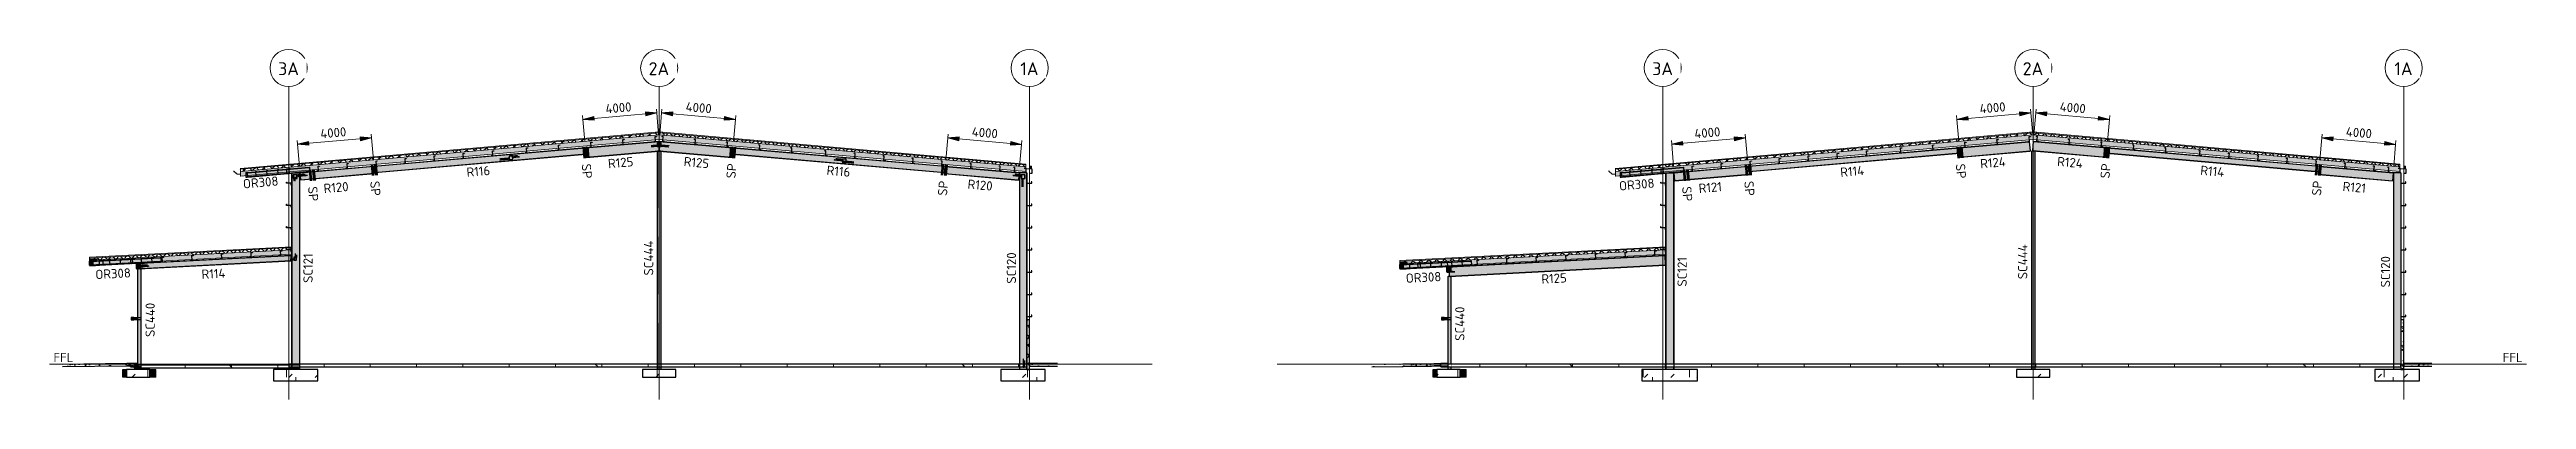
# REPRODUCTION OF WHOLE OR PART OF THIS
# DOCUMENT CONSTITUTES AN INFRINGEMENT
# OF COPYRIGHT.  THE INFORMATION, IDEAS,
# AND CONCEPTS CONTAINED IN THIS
# Model space of a CAD drawing. Header units: millimetres. Extents: x 632 to 546626, y -3890 to 22200.
# Drawn here: x 412913 to 546626, y 3287 to 22200 of the extents above; entities that cross this region are included whole.
import ezdxf

# ---------------------------------------------------------------- set-up
doc = ezdxf.new("R2010")
doc.units = ezdxf.units.MM
for name, pattern in [('Dash', [7, 5, -2]), ('Hidden Double', [7, 5, -2]), ('Hidden Half', [3, 2, -1])]:
    doc.linetypes.add(name, pattern=pattern)
for name, color, linetype, lineweight in [('A-010-D_DIM', 211, 'Continuous', 13), ('A-010-D_DIM-200', 211, 'Continuous', 13), ('A-010-M_LINE', 90, 'Continuous', 13), ('A-200-M_WALL_EXT', 113, 'Continuous', 13), ('A-200-M_WALL_PAT', 111, 'Continuous', 13), ('A-230-H-FLOOR', 190, 'Continuous', 13), ('A-230-M_FLOOR', 192, 'Continuous', 13), ('A-230-MH_FLOOR', 190, 'Hidden Double', 13), ('A-270-M_ROOF', 132, 'Continuous', 13), ('S-160-M_FOUND', 171, 'Continuous', 13), ('S-160-MH_FOUND', 171, 'Hidden Half', 13), ('S-280-A_COLUMN', 171, 'Continuous', 18), ('S-280-A_STRUCT_FRAME', 2, 'Continuous', 18), ('S-280-M_COLUMN', 52, 'Continuous', 13), ('S-280-M_STRUCT_FRAME', 12, 'Continuous', 13), ('S-280-MH_COLUMN', 52, 'Hidden Half', 13), ('Z-000-T_TEXT', 131, 'Continuous', 25), ('Z-030-M_GRID', 191, 'Continuous', 13), ('Z-033_T_GRIDREF', 31, 'Continuous', 13), ('Z-230-A_LEVEL', 51, 'Continuous', 13), ('Z-230_A_LEVEL', 51, 'Continuous', 18)]:
    doc.layers.add(name, color=color, linetype=linetype, lineweight=lineweight)
doc.styles.add('ISOCPEUR_1', font='isocpeur.ttf', dxfattribs={"height": 700})
doc.styles.add('ISOCPEUR_2', font='isocpeur.ttf', dxfattribs={"height": 500})
doc.dimstyles.new('2_5___Arrow___Transparent', dxfattribs={"dimscale": 304.8, "dimtxt": 497.990588, "dimasz": 1.968504, "dimexe": 0.656168, "dimexo": 1.049869, "dimgap": 0.164042, "dimtad": 1, "dimdec": 0, "dimzin": 0, "dimdsep": 46, "dimtxsty": 'ISOCPEUR_2', "dimsah": 1, "dimcen": 0.09, "dimadec": 0, "dimazin": 0, "dimtfac": 1, "dimtdec": 4, "dimtix": 1, "dimtmove": 0, "dimatfit": 3, "dimfxl": 1, "dimtvp": 1, "dimtolj": 1, "dimtzin": 0, "dimlwd": 18, "dimlwe": 18, "dimarcsym": 2})
pattern_1 = [(50, (450228.2, 0), (728.7365, -63.756), [76.2, -838.2]), (355, (450228.2, 0), (-140.972, 764.228), [60.96, -670.56]), (100.451, (450288.94, -5.3), (587.77, 700.467), [64.76, -712.36]), (46.184, (450228.2, 203.2), (1084.316, -168.17), [114.3, -1257.3]), (96.636, (450318.6, 189.2), (949.61, 989.71), [97.14, -1068.54]), (351.184, (450228.2, 203.2), (949.62, 989.7), [91.44, -1005.84]), (21, (450329.8, 152.4), (606.458, -409.061), [76.2, -838.2]), (326, (450329.8, 152.4), (247.208, 736.753), [60.96, -670.56]), (71.451, (450380.35, 118.3), (853.668, 327.685), [64.76, -712.36]), (37.5, (450228.2, 0), (12.3547, 338.2201), [6.706, -655.726, 6.706, -674.014, -673.1]), (37.5, (450228.2, 0), (12.3547, 338.2201), [-1343.152, 6.706, -666.394]), (7.5, (450228.2, 0), (267.279, 400.722), [6.706, -381.406, 6.706, -640.486, -256.54]), (7.5, (450228.2, 0), (267.279, 400.722), [-1035.304, 6.706, -249.834]), (327.5, (450001.64, 0), (542.3633, -22.9153), [6.706, -247.294, 6.706, -785.774, -1051.56]), (327.5, (450001.64, 0), (542.3633, -22.9153), [-1046.48, 6.706, -1044.854]), (317.5, (449900.04, 0), (592.517, 101.707), [6.706, -323.494, 6.706, -519.582, -746.76]), (317.5, (449900.04, 0), (592.517, 101.707), [-856.488, 6.706, -740.054])]
pattern_2 = [(45, (450228.2, 0), (-1414.214, 0), [750, -3000]), (45, (451228.2, 1000), (-1414.214, 0), [750, -3000]), (45, (452228.2, -300), (-1414.214, 0), [250, -2000]), (90, (452228.2, 500), (-500, 500), [500, -2000]), (315, (452228.2, 1000), (0, 2828.43), [500, -3000]), (0, (451228.2, 1000), (2000, 2000), [300, -1000]), (0, (448728.2, 2000), (2000, 2000), [300, -2000])]
pattern_3 = [(45, (4562710.1, 0), (-1414.214, 0), [750, -3000]), (45, (4563710.1, 1000), (-1414.214, 0), [750, -3000]), (45, (4564710.1, -300), (-1414.214, 0), [250, -2000]), (90, (4564710.1, 500), (-500, 500), [500, -2000]), (315, (4564710.1, 1000), (0, 2828.43), [500, -3000]), (0, (4563710.1, 1000), (2000, 2000), [300, -1000]), (0, (4561210.1, 2000), (2000, 2000), [300, -2000])]
pattern_4 = [(50, (522632.16, 0), (728.7365, -63.756), [76.2, -838.2]), (355, (522632.16, 0), (-140.972, 764.228), [60.96, -670.56]), (100.451, (522692.9, -5.3), (587.77, 700.467), [64.76, -712.36]), (46.184, (522632.2, 203.2), (1084.316, -168.17), [114.3, -1257.3]), (96.636, (522722.5, 189.2), (949.61, 989.71), [97.14, -1068.54]), (351.184, (522632.2, 203.2), (949.62, 989.7), [91.44, -1005.84]), (21, (522733.76, 152.4), (606.458, -409.061), [76.2, -838.2]), (326, (522733.76, 152.4), (247.208, 736.753), [60.96, -670.56]), (71.451, (522784.3, 118.3), (853.668, 327.685), [64.76, -712.36]), (37.5, (522632.16, 0), (12.3547, 338.2201), [6.706, -655.726, 6.706, -674.014, -673.1]), (37.5, (522632.16, 0), (12.3547, 338.2201), [-1343.152, 6.706, -666.394]), (7.5, (522632.16, 0), (267.279, 400.722), [6.706, -381.406, 6.706, -640.486, -256.54]), (7.5, (522632.16, 0), (267.279, 400.722), [-1035.304, 6.706, -249.834]), (327.5, (522405.6, 0), (542.3633, -22.9153), [6.706, -247.294, 6.706, -785.774, -1051.56]), (327.5, (522405.6, 0), (542.3633, -22.9153), [-1046.48, 6.706, -1044.854]), (317.5, (522304, 0), (592.517, 101.707), [6.706, -323.494, 6.706, -519.582, -746.76]), (317.5, (522304, 0), (592.517, 101.707), [-856.488, 6.706, -740.054])]
pattern_5 = [(45, (4560936.8, 0), (-1414.214, 0), [750, -3000]), (45, (4561936.8, 1000), (-1414.214, 0), [750, -3000]), (45, (4562936.8, -300), (-1414.214, 0), [250, -2000]), (90, (4562936.77, 500), (-500, 500), [500, -2000]), (315, (4562936.8, 1000), (0, 2828.43), [500, -3000]), (0, (4561936.8, 1000), (2000, 2000), [300, -1000]), (0, (4559436.8, 2000), (2000, 2000), [300, -2000])]

msp = doc.modelspace()

# ---------------------------------------------------------------- texts
at = {"layer": 'S-280-A_COLUMN', "lineweight": 13, "char_height": 500, "attachment_point": 1, "rotation": 90, "style": 'ISOCPEUR_2'}
for s, insert, width in [('SC121', (426617.3, 9588.7), 1956.117), ('SC444', (445003.2, 9986.5), 2356.961), ('SC120', (464589.1, 9546.3), 2084.387), ('SC121', (500794.6, 9388.7), 1956.117), ('SC444', (519180.5, 9786.5), 2356.961), ('SC120', (538766.4, 9346.3), 2084.387), ('SC440', (418093.9, 6663.8), 2308.86), ('SC440', (488794.1, 6458.9), 2308.86)]:
    msp.add_mtext(s, dxfattribs=dict(at, insert=insert, width=width))
at = {"layer": 'S-280-A_STRUCT_FRAME', "lineweight": 13, "char_height": 500, "attachment_point": 1, "style": 'ISOCPEUR_2'}
for s, insert, width, rotation in [('R125', (443040.1, 16276.9), 1651.476, 5), ('R125', (447175.9, 16402), 1651.476, 355), ('R124', (517114, 16267.9), 1699.577, 5), ('R124', (521317.9, 16405), 1699.577, 355), ('OR308', (423334.7, 15183.7), 2260.759, 5), ('R120', (427687.1, 14933.7), 1651.476, 5), ('R116', (435403.7, 15808.8), 1523.206, 5), ('R116', (454890.4, 15927), 1523.206, 355), ('R120', (462499.9, 15181.3), 1651.476, 355), ('OR308', (497619.8, 15070.4), 2260.759, 5), ('R121', (501917.2, 14938.3), 1523.206, 5), ('R114', (509561.1, 15807.1), 1571.307, 5), ('R114', (529047.8, 15928.8), 1571.307, 355), ('R121', (536730, 15056.7), 1523.206, 355), ('OR308', (415374.4, 10287.5), 2260.759, 2.999939), ('R114', (421105.5, 10300.8), 1571.307, 2.999939), ('OR308', (486115.9, 10085.4), 2260.759, 2.999939), ('R125', (493435.9, 10044.8), 1651.476, 2.999939)]:
    msp.add_mtext(s, dxfattribs=dict(at, insert=insert, width=width, rotation=rotation))
at = {"layer": 'Z-000-T_TEXT', "char_height": 500, "width": 962.025, "attachment_point": 1, "style": 'ISOCPEUR_2'}
for insert, rotation in [((427358.6, 14821), 275), ((430716, 15114.8), 275), ((442134.9, 16050.2), 275), ((449441.3, 15259.3), 85), ((460860.2, 14323.8), 85), ((501535.9, 14821), 275), ((504893.3, 15114.8), 275), ((516312.2, 16050.2), 275), ((523618.6, 15259.3), 85), ((535037.5, 14323.8), 85)]:
    msp.add_mtext('SP', dxfattribs=dict(at, insert=insert, rotation=rotation))
at = {"layer": 'Z-230_A_LEVEL', "lineweight": 13, "char_height": 500, "width": 1298.734, "attachment_point": 1, "style": 'ISOCPEUR_2'}
for insert in [(413127.7, 5805.7), (545339, 5805.7)]:
    msp.add_mtext('FFL', dxfattribs=dict(at, insert=insert))

# ---------------------------------------------------------------- blocks, each defined once
blk = doc.blocks.new('Ridge Capping - Ridge Capping-1882401-S6_501-SECTION A7')
at = {"layer": 'A-270-M_ROOF', "lineweight": 5, "transparency": 33554432}
blk.add_hatch(color=253, dxfattribs=at).paths.add_polyline_path([(4557998, 17716), (4558305, 17743), (4558612, 17716), (4558604, 17720), (4558305, 17746), (4558005, 17720)])
at = {"layer": 'A-270-M_ROOF', "color": 53, "lineweight": 5}
for p, q in [((4557998, 17716), (4558305, 17743)), ((4558005, 17720), (4557998, 17716)), ((4558305, 17746), (4558005, 17720)), ((4558604, 17720), (4558305, 17746)), ((4558305, 17743), (4558612, 17716)), ((4558612, 17716), (4558604, 17720))]:
    blk.add_line(p, q, dxfattribs=at)
blk = doc.blocks.new('Roofs 1 - Roofs 1-2640243-S6_501-SECTION A7')
at = {"layer": 'A-270-M_ROOF', "lineweight": 5, "transparency": 33554432}
for points in [[(4535524, 15465), (4535529, 15466), (4535337, 15616), (4535332, 15615), (4535350, 15601)], [(4535700, 15465), (4535705, 15465), (4535705, 15661), (4535700, 15661), (4535700, 15483)]]:
    blk.add_hatch(color=8, dxfattribs=at).paths.add_polyline_path(points)
h = blk.add_hatch(color=8, dxfattribs=at)
h.paths.add_polyline_path([(4535537, 15463), (4535707, 15463), (4535705, 15465), (4535537, 15465)])
h.paths.add_polyline_path([(4535529, 15466), (4535531, 15467), (4535337, 15616)])
at = {"layer": 'A-270-M_ROOF', "color": 53, "lineweight": 5}
for p, q in [((4535337, 15616), (4535332, 15615)), ((4535338, 15617), (4535333, 15617)), ((4535337, 15616), (4535529, 15466)), ((4535531, 15467), (4535338, 15617)), ((4535360, 15631), (4535340, 15627)), ((4535340, 15626), (4535362, 15629)), ((4535360, 15631), (4535355, 15631)), ((4535362, 15629), (4535357, 15629)), ((4535362, 15629), (4535360, 15631)), ((4535698, 15465), (4535537, 15465)), ((4535537, 15463), (4535698, 15463)), ((4535705, 15465), (4535698, 15465)), ((4535698, 15463), (4535707, 15463)), ((4535705, 15661), (4535700, 15661)), ((4535705, 15465), (4535700, 15465)), ((4535705, 15661), (4535702, 15661)), ((4535707, 15463), (4535702, 15463)), ((4535707, 15661), (4535705, 15661)), ((4535705, 15661), (4535705, 15465)), ((4535707, 15463), (4535707, 15661))]:
    blk.add_line(p, q, dxfattribs=at)
at = {"layer": 'A-270-M_ROOF', "color": 53, "lineweight": 5, "flags": 128}
for points in [[(4535340, 15627), (4535338, 15627), (4535337, 15626), (4535336, 15625), (4535335, 15623), (4535335, 15622), (4535335, 15620), (4535335, 15618), (4535336, 15617), (4535337, 15616)], [(4535338, 15617), (4535338, 15618), (4535337, 15619), (4535337, 15620), (4535337, 15622), (4535337, 15623), (4535337, 15624), (4535338, 15625), (4535339, 15625), (4535340, 15626)], [(4535529, 15466), (4535532, 15464), (4535534, 15464), (4535537, 15463)], [(4535537, 15465), (4535535, 15466), (4535532, 15466), (4535531, 15467)]]:
    blk.add_lwpolyline(points, dxfattribs=at)
blk = doc.blocks.new('25021-APA-ZZ-ZZ-M3-AR-000001_V3_rvt-7-S6_501-SECTION A7')
at = {"layer": 'A-270-M_ROOF', "transparency": 33554432}
for color, points in [(9, [(4535698, 15725), (4558305, 17703), (4578096, 15971), (4578096, 16011), (4558305, 17743), (4535698, 15765)]), (253, [(4578381, 15748), (4578406, 15763), (4578406, 15904), (4578341, 15904), (4578341, 15759), (4578101, 15759), (4578101, 15954), (4578096, 15954), (4578096, 15754), (4578346, 15754), (4578346, 15899), (4578401, 15899), (4578401, 15766), (4578377, 15752)]), (9, [(4527560, 10932), (4538455, 11503), (4538455, 11543), (4527560, 10972)]), (8, [(4527560, 10775), (4527614, 10778), (4527614, 10865), (4527560, 10865), (4527560, 10784)])]:
    blk.add_hatch(color=color, dxfattribs=at).paths.add_polyline_path(points)
at = {"layer": 'A-270-M_ROOF', "lineweight": 5}
h = blk.add_hatch(dxfattribs=at)
h.set_pattern_fill('FP_31', angle=-135, style=0, pattern_type=2)
h.set_pattern_definition([(40, (4562710.12, 1e-06), (-192.8363, 229.8133), []), (130, (4562710.12, 1e-06), (-229.8133, -192.8363), [])])
h.paths.add_polyline_path([(4535698, 15604), (4558305, 17582), (4578096, 15851), (4578096, 15971), (4558305, 17703), (4535698, 15725)])
at = {"layer": 'A-270-M_ROOF', "lineweight": 5, "transparency": 33554432}
for color, points in [(254, [(4535698, 15353), (4536099, 15388), (4536085, 15557), (4539427, 15849), (4539442, 15681), (4558305, 17331), (4578096, 15600), (4578096, 15851), (4558305, 17582), (4535698, 15604)]), (9, [(4535698, 15725), (4535698, 15765), (4535693, 15764), (4535693, 15728)]), (254, [(4535693, 15353), (4535698, 15353), (4535698, 15725), (4535693, 15724), (4535693, 15388)]), (8, [(4527560, 10865), (4527614, 10865), (4527953, 10883), (4527904, 10883), (4527735, 10874)])]:
    blk.add_hatch(color=color, dxfattribs=at).paths.add_polyline_path(points)
at = {"layer": 'A-270-M_ROOF', "lineweight": 5}
h = blk.add_hatch(dxfattribs=at)
h.set_pattern_fill('FP_32', angle=225, style=0, pattern_type=2)
h.set_pattern_definition([(48, (4562710.12, 1e-06), (-222.9434, 200.7392), []), (138, (4562710.12, 1e-06), (-200.7392, -222.9434), [])])
h.paths.add_polyline_path([(4527560, 10812), (4538455, 11383), (4538455, 11503), (4527560, 10932)])
at = {"layer": 'A-270-M_ROOF', "lineweight": 5, "transparency": 33554432}
h = blk.add_hatch(color=254, dxfattribs=at)
h.paths.add_polyline_path([(4527729, 10570), (4527730, 10570), (4527729, 10600)])
h.paths.add_polyline_path([(4531413, 10763), (4538455, 11132), (4538455, 11383), (4527560, 10812), (4527560, 10775), (4527898, 10793), (4527989, 10793), (4527989, 10789), (4531402, 10968), (4531403, 10953)])
h = blk.add_hatch(color=8, dxfattribs=at)
h.paths.add_polyline_path([(4527729, 10566), (4527730, 10566), (4527729, 10600)])
h.paths.add_polyline_path([(4527614, 10778), (4527898, 10793), (4527958, 10793), (4527958, 10883), (4527614, 10865), (4527614, 10784)])
at = {"layer": 'A-270-M_ROOF', "color": 53, "lineweight": 5}
for p, q in [((4558305, 17743), (4535698, 15765)), ((4558305, 17703), (4535698, 15725)), ((4535698, 15725), (4558305, 17703)), ((4535705, 15605), (4558305, 17582)), ((4578096, 16011), (4558305, 17743)), ((4578096, 15971), (4558305, 17703)), ((4558305, 17703), (4578096, 15971)), ((4558305, 17582), (4578096, 15851)), ((4535698, 15353), (4558305, 17331)), ((4558305, 17331), (4578096, 15600)), ((4535693, 15764), (4535698, 15765)), ((4535693, 15724), (4535698, 15725)), ((4535698, 15725), (4535693, 15724)), ((4535698, 15353), (4535693, 15353)), ((4535698, 15765), (4535698, 15725)), ((4535698, 15725), (4535698, 15353)), ((4535698, 15604), (4535705, 15605)), ((4578096, 15971), (4578096, 16011)), ((4578096, 15600), (4578096, 15971)), ((4578101, 15954), (4578096, 15954)), ((4578096, 15954), (4578096, 15754)), ((4578096, 15754), (4578346, 15754)), ((4578101, 15759), (4578101, 15954)), ((4578341, 15759), (4578101, 15759)), ((4578406, 15904), (4578341, 15904)), ((4578341, 15904), (4578341, 15759)), ((4578346, 15754), (4578346, 15899)), ((4578346, 15899), (4578401, 15899)), ((4578401, 15766), (4578377, 15752)), ((4578377, 15752), (4578381, 15748)), ((4578381, 15748), (4578406, 15763)), ((4578401, 15899), (4578401, 15766)), ((4578406, 15763), (4578406, 15904)), ((4538467, 11544), (4527560, 10972)), ((4538467, 11504), (4527560, 10932)), ((4527560, 10932), (4538467, 11504)), ((4527904, 10990), (4527560, 10972)), ((4527560, 10972), (4527560, 10932)), ((4527904, 10950), (4527560, 10932)), ((4527560, 10932), (4527904, 10950)), ((4527560, 10932), (4527560, 10562)), ((4527904, 10883), (4527560, 10865)), ((4527614, 10865), (4527560, 10865)), ((4527560, 10865), (4527560, 10560)), ((4527560, 10812), (4527614, 10815)), ((4527614, 10815), (4538467, 11383)), ((4527614, 10564), (4538467, 11133)), ((4527958, 10883), (4527614, 10865)), ((4527614, 10560), (4527614, 10865)), ((4538467, 11504), (4538467, 11544)), ((4538467, 11133), (4538467, 11504)), ((4527560, 10562), (4527614, 10564)), ((4527560, 10562), (4527614, 10564)), ((4527614, 10563), (4527560, 10560)), ((4527560, 10560), (4527614, 10560)), ((4527614, 10564), (4527904, 10580)), ((4527614, 10560), (4527958, 10578)), ((4527904, 10578), (4527614, 10563))]:
    blk.add_line(p, q, dxfattribs=at)
for name in ['Ridge Capping - Ridge Capping-1882401-S6_501-SECTION A7', 'Roofs 1 - Roofs 1-2640243-S6_501-SECTION A7']:
    blk.add_blockref(name, (0, 0), dxfattribs=at)
blk = doc.blocks.new('NRP_Framing-Steel-SHS - WH437 - 125x125x5_0SHS-4144069-S6_501-SECTION A7')
at = {"layer": 'S-280-M_STRUCT_FRAME', "linetype": 'Dash', "lineweight": 25}
h = blk.add_hatch(color=256, dxfattribs=at)
h.paths.add_polyline_path([(4529943, 7600), (4529943, 7725), (4529810, 7725), (4529810, 7600)])
h.paths.add_polyline_path([(4529816, 7605), (4529816, 7720), (4529937, 7720), (4529937, 7605)])
for points in [[(4529937, 7720), (4529816, 7720), (4529816, 7605), (4529937, 7605)], [(4529943, 7600), (4530127, 7600), (4530127, 7725), (4529943, 7725)]]:
    blk.add_hatch(color=256, dxfattribs=at).paths.add_polyline_path(points)
at = {"layer": 'S-280-M_STRUCT_FRAME', "lineweight": 25}
for p, q in [((4529943, 7725), (4529810, 7725)), ((4529810, 7725), (4529810, 7600)), ((4529810, 7600), (4529943, 7600)), ((4529816, 7720), (4529937, 7720)), ((4529816, 7605), (4529816, 7720)), ((4529937, 7605), (4529816, 7605)), ((4529937, 7720), (4529937, 7605)), ((4529943, 7600), (4529943, 7725)), ((4529943, 7725), (4530127, 7725)), ((4530127, 7600), (4529943, 7600)), ((4530127, 7725), (4530127, 7600))]:
    blk.add_line(p, q, dxfattribs=at)
blk = doc.blocks.new('NRP_Framing-Steel-PFC - OR308 - 250PFC-4066803-S6_501-SECTION A7')
at = {"layer": 'S-280-M_STRUCT_FRAME', "linetype": 'Dash', "lineweight": 25}
for p, q in [((4536085, 15542), (4539428, 15834)), ((4536104, 15323), (4538202, 15506)), ((4538204, 15506), (4539448, 15615))]:
    blk.add_line(p, q, dxfattribs=at)
blk = doc.blocks.new('NRP_Framing-Steel-Purlin Z - P916 - EZ250-24-3998015-S6_501-SECTION A7')
at = {"layer": 'S-280-M_STRUCT_FRAME', "color": 1, "lineweight": 25}
for p, q in [((4537807, 11086), (4537808, 11064)), ((4537807, 11086), (4537808, 11064)), ((4537808, 11064), (4537884, 11068)), ((4537808, 11064), (4537884, 11068)), ((4537871, 11317), (4537942, 11321)), ((4537871, 11317), (4537942, 11321)), ((4537884, 11068), (4537871, 11317)), ((4537884, 11068), (4537871, 11317)), ((4537942, 11321), (4537943, 11299)), ((4537942, 11321), (4537943, 11299))]:
    blk.add_line(p, q, dxfattribs=at)
blk = doc.blocks.new('NRP_Framing-Steel-Purlin Z - P916 - EZ250-24-4000528-S6_501-SECTION A7')
at = {"layer": 'S-280-M_STRUCT_FRAME', "color": 1, "lineweight": 25}
for p, q in [((4529882, 10899), (4529953, 10902)), ((4529882, 10899), (4529953, 10902)), ((4529895, 10649), (4529882, 10899)), ((4529895, 10649), (4529882, 10899)), ((4529953, 10902), (4529954, 10880)), ((4529953, 10902), (4529954, 10880)), ((4529818, 10667), (4529819, 10645)), ((4529818, 10667), (4529819, 10645)), ((4529819, 10645), (4529895, 10649)), ((4529819, 10645), (4529895, 10649))]:
    blk.add_line(p, q, dxfattribs=at)
blk = doc.blocks.new('NRP_Framing-Steel-Purlin C - P946 - EC250-24-4066804-S6_501-SECTION A7')
at = {"layer": 'S-280-M_STRUCT_FRAME', "color": 1, "lineweight": 25}
for p, q in [((4535998, 15560), (4535998, 15310)), ((4535998, 15560), (4536071, 15560)), ((4535998, 15310), (4536071, 15310)), ((4536071, 15560), (4536071, 15536)), ((4536071, 15334), (4536071, 15310))]:
    blk.add_line(p, q, dxfattribs=at)
blk = doc.blocks.new('NRP_Framing-Steel-Purlin C - G946 - EC250-24-4082622-S6_501-SECTION A7')
at = {"layer": 'S-280-M_STRUCT_FRAME', "color": 1, "lineweight": 25}
for p, q in [((4538195, 15756), (4538195, 15506)), ((4538195, 15756), (4538268, 15756)), ((4538195, 15506), (4538268, 15506)), ((4538268, 15756), (4538268, 15732)), ((4538268, 15530), (4538268, 15506))]:
    blk.add_line(p, q, dxfattribs=at)
blk = doc.blocks.new('NRP_Framing-Steel-Purlin Z - G914 - EZ250-15-4082804-S6_501-SECTION A7')
at = {"layer": 'S-280-M_STRUCT_FRAME', "color": 150, "lineweight": 25}
for p, q in [((4538194.614304, 15039.7), (4538214.614304, 15039.7)), ((4538194.614304, 14968.7), (4538194.614304, 15039.7)), ((4538194.614304, 15039.7), (4538214.614304, 15039.7)), ((4538194.614304, 14968.7), (4538194.614304, 15039.7)), ((4538444.614304, 14968.7), (4538194.614304, 14968.7)), ((4538444.614304, 14968.7), (4538194.614304, 14968.7)), ((4538425.114304, 14892.7), (4538444.614304, 14892.7)), ((4538425.114304, 14892.7), (4538444.614304, 14892.7)), ((4538444.614304, 14892.7), (4538444.614304, 14968.7)), ((4538444.614304, 14892.7), (4538444.614304, 14968.7))]:
    blk.add_line(p, q, dxfattribs=at)
blk = doc.blocks.new('NRP_Framing-Steel-Purlin C - G946 - EC250-24-4111441-S6_501-SECTION A7')
at = {"layer": 'S-280-M_STRUCT_FRAME', "color": 1, "lineweight": 25}
for p, q in [((4578354, 15751), (4578354, 15727)), ((4578427, 15751), (4578354, 15751)), ((4578354, 15525), (4578354, 15501)), ((4578427, 15501), (4578354, 15501)), ((4578427, 15751), (4578427, 15501))]:
    blk.add_line(p, q, dxfattribs=at)
blk = doc.blocks.new('NRP_Framing-Steel-Purlin Z - G914 - EZ250-15-4113422-S6_501-SECTION A7')
at = {"layer": 'S-280-M_STRUCT_FRAME', "color": 150, "lineweight": 25}
for p, q in [((4578165, 14969), (4578415, 14969)), ((4578165, 14893), (4578165, 14969)), ((4578165, 14969), (4578415, 14969)), ((4578165, 14893), (4578165, 14969)), ((4578184, 14893), (4578165, 14893)), ((4578184, 14893), (4578165, 14893)), ((4578415, 15040), (4578395, 15040)), ((4578415, 15040), (4578395, 15040)), ((4578415, 14969), (4578415, 15040)), ((4578415, 14969), (4578415, 15040))]:
    blk.add_line(p, q, dxfattribs=at)
blk = doc.blocks.new('NRP_Column-Steel-SHS - SC444 - 200x200x6_0SHS-4110094-S6_501-SECTION A7')
at = {"layer": 'S-280-MH_COLUMN', "lineweight": 25}
for p, q in [((4558211, 16706), (4558211, 5200)), ((4558399, 16706), (4558399, 5200)), ((4558211, 5200), (4558211, 5050)), ((4558211, 5050), (4558211, 4900)), ((4558399, 5200), (4558399, 5050)), ((4558399, 5050), (4558399, 4900))]:
    blk.add_line(p, q, dxfattribs=at)
blk = doc.blocks.new('NRP_Foundation-Pad Footing Fibre _v2_ - PF4 -1800 x 1800 x 400d-3893011-S6_501-SECTION A7')
at = {"layer": 'S-160-M_FOUND'}
h = blk.add_hatch(dxfattribs=at)
h.set_pattern_fill('FP_34', color=256, style=0, pattern_type=2)
h.set_pattern_definition(pattern_3)
h.paths.add_polyline_path([(4559205, 4900), (4557405, 4900), (4557405, 4500), (4559205, 4500)])
at = {"layer": 'S-160-M_FOUND', "lineweight": 25}
for p, q in [((4559205, 4900), (4557405, 4900)), ((4557405, 4900), (4557405, 4500)), ((4557405, 4500), (4559205, 4500)), ((4559205, 4500), (4559205, 4900))]:
    blk.add_line(p, q, dxfattribs=at)
blk = doc.blocks.new('NRP_Foundation-Pad Footing Fibre _v2_ - PF5 -1400 x 1400 x 400d-3893014-S6_501-SECTION A7')
at = {"layer": 'S-160-M_FOUND', "linetype": 'Hidden Half', "lineweight": 25}
for points in [[(4529544, 4500), (4529544, 4900), (4529352, 4900), (4529352, 4500), (4529458, 4500)], [(4530810, 4900), (4530810, 4500), (4531132, 4500), (4531132, 4900)]]:
    blk.add_hatch(color=256, dxfattribs=at).paths.add_polyline_path(points)
at = {"layer": 'S-160-M_FOUND'}
h = blk.add_hatch(dxfattribs=at)
h.set_pattern_fill('FP_34', color=256, style=0, pattern_type=2)
h.set_pattern_definition(pattern_3)
h.paths.add_polyline_path([(4530810, 4900), (4529544, 4900), (4529544, 4500), (4530810, 4500)])
at = {"layer": 'S-160-M_FOUND', "lineweight": 25}
for p, q in [((4529352, 4900), (4529544, 4900)), ((4529352, 4500), (4529352, 4900)), ((4529544, 4500), (4529352, 4500)), ((4530810, 4900), (4529544, 4900)), ((4529544, 4900), (4529544, 4500)), ((4529544, 4500), (4530810, 4500)), ((4530810, 4500), (4530810, 4900)), ((4530810, 4900), (4531132, 4900)), ((4531132, 4500), (4530810, 4500)), ((4531132, 4500), (4531132, 4900))]:
    blk.add_line(p, q, dxfattribs=at)
blk = doc.blocks.new('NRP_Foundation-Pad Footing Fibre _v2_ - PF2 -2400 x 2000 x 600d-3893007-S6_501-SECTION A7')
at = {"layer": 'S-160-M_FOUND'}
h = blk.add_hatch(dxfattribs=at)
h.set_pattern_fill('FP_34', color=256, style=0, pattern_type=2)
h.set_pattern_definition(pattern_3)
h.paths.add_polyline_path([(4579151, 4300), (4579151, 4900), (4576751, 4900), (4576751, 4300)])
at = {"layer": 'S-160-M_FOUND', "lineweight": 25}
for p, q in [((4579151, 4900), (4576751, 4900)), ((4576751, 4900), (4576751, 4300)), ((4576751, 4300), (4579151, 4300)), ((4579151, 4300), (4579151, 4900))]:
    blk.add_line(p, q, dxfattribs=at)
blk = doc.blocks.new('NRP_Foundation-Pad Footing Fibre _v2_ - PF2 -2400 x 2000 x 600d-V85-S6_501-SECTION A7')
at = {"layer": 'S-160-M_FOUND'}
h = blk.add_hatch(dxfattribs=at)
h.set_pattern_fill('FP_34', color=256, style=0, pattern_type=2)
h.set_pattern_definition(pattern_3)
h.paths.add_polyline_path([(4537481.5143, 4300), (4539881.5143, 4300), (4539881.5143, 4900), (4537481.5143, 4900)])
at = {"layer": 'S-160-M_FOUND', "lineweight": 25}
for p, q in [((4539881.5143, 4900), (4537481.5143, 4900)), ((4537481.5143, 4900), (4537481.5143, 4300)), ((4537481.5143, 4300), (4539881.5143, 4300)), ((4539881.5143, 4300), (4539881.5143, 4900))]:
    blk.add_line(p, q, dxfattribs=at)
blk = doc.blocks.new('NRP_Framing-Steel-PFC - OR308 - 250PFC-3898688-S6_501-SECTION A7')
at = {"layer": 'S-280-M_STRUCT_FRAME', "linetype": 'Dash', "lineweight": 25}
for points in [[(4527736, 10761), (4531403, 10953), (4531402, 10968), (4527796, 10779), (4527796, 10768), (4527736, 10765)], [(4527824, 10545), (4531415, 10733), (4531403, 10953), (4527737, 10760), (4527737, 10738), (4527748, 10549), (4527824, 10549)], [(4527748, 10526), (4531415, 10719), (4531415, 10733), (4527796, 10544), (4527796, 10533), (4527748, 10531)]]:
    blk.add_hatch(color=256, dxfattribs=at).paths.add_polyline_path(points)
for p, q in [((4527735, 10776), (4527796, 10779)), ((4527736, 10765), (4527735, 10776)), ((4527736, 10761), (4531403, 10953)), ((4527737, 10742), (4527736, 10760)), ((4527796, 10544), (4531415, 10733)), ((4527748, 10541), (4527747, 10549)), ((4527748, 10541), (4527796, 10544)), ((4527748, 10541), (4527796, 10544)), ((4527748, 10531), (4527748, 10541)), ((4530083, 10649), (4530087, 10649)), ((4530090, 10649), (4530207, 10655))]:
    blk.add_line(p, q, dxfattribs=at)
at = {"layer": 'S-280-M_STRUCT_FRAME', "lineweight": 25}
for p, q in [((4527736, 10761), (4531403, 10953)), ((4527736, 10761), (4527736, 10765)), ((4527747, 10549), (4527737, 10742)), ((4527796, 10779), (4531402, 10968)), ((4527796, 10544), (4531415, 10733)), ((4531402, 10968), (4531403, 10953)), ((4531403, 10953), (4531415, 10733)), ((4531415, 10733), (4531415, 10719)), ((4527748, 10526), (4530083, 10649)), ((4527748, 10526), (4527748, 10531))]:
    blk.add_line(p, q, dxfattribs=at)
blk = doc.blocks.new('NRP_Framing-Steel-EA - RB725 - 75x75x8EA-3901759-S6_501-SECTION A7')
at = {"layer": 'S-280-M_STRUCT_FRAME', "linetype": 'Dash', "lineweight": 25}
for p, q in [((4530382, 10539), (4530376, 10539)), ((4530376, 10539), (4530380, 10464)), ((4530380, 10464), (4530437, 10467)), ((4530686, 10555), (4530382, 10539)), ((4530386, 10472), (4530382, 10539)), ((4530437, 10475), (4530386, 10472)), ((4530777, 10493), (4530437, 10475)), ((4530777, 10485), (4530437, 10467)), ((4530437, 10467), (4530437, 10475))]:
    blk.add_line(p, q, dxfattribs=at)
blk = doc.blocks.new('NRP_Framing-Steel-EA - RB725 - 75x75x8EA-3901991-S6_501-SECTION A7')
at = {"layer": 'S-280-M_STRUCT_FRAME', "linetype": 'Dash', "lineweight": 25}
blk.add_hatch(color=256, dxfattribs=at).paths.add_polyline_path([(4538440, 10811), (4538455, 10812), (4538455, 10887), (4538436, 10884), (4538437, 10861)])
for p, q in [((4538377, 10883), (4538436, 10886)), ((4538440, 10811), (4538381, 10808)), ((4538455, 10887), (4538571, 10893)), ((4538575, 10818), (4538455, 10812)), ((4538638, 10897), (4538571, 10893)), ((4538571, 10893), (4538575, 10818)), ((4538575, 10818), (4538582, 10819)), ((4538578, 10886), (4538638, 10889)), ((4538580, 10862), (4538578, 10886)), ((4538582, 10819), (4538580, 10860)), ((4538638, 10889), (4538638, 10897))]:
    blk.add_line(p, q, dxfattribs=at)
at = {"layer": 'S-280-M_STRUCT_FRAME', "lineweight": 25}
for p, q in [((4538436, 10886), (4538455, 10887)), ((4538455, 10812), (4538440, 10811))]:
    blk.add_line(p, q, dxfattribs=at)
blk = doc.blocks.new('NRP_Framing-Steel-PFC - B309 - 300PFC-4143857-S6_501-SECTION A7')
at = {"layer": 'S-280-M_STRUCT_FRAME', "linetype": 'Dash', "lineweight": 25}
for p, q in [((4530298, 10660), (4530300, 10360)), ((4530303, 10660), (4530298, 10660)), ((4530427, 10667), (4530299, 10660)), ((4530300, 10360), (4530385, 10360)), ((4530383, 10660), (4530305, 10660)), ((4530307, 10376), (4530306, 10644)), ((4530306, 10644), (4530383, 10644)), ((4530385, 10376), (4530307, 10376)), ((4530308, 10376), (4530436, 10383)), ((4530383, 10660), (4530522, 10668)), ((4530383, 10644), (4530383, 10660)), ((4530383, 10644), (4530522, 10652)), ((4530385, 10376), (4530522, 10384)), ((4530385, 10360), (4530385, 10376)), ((4530385, 10360), (4530522, 10368))]:
    blk.add_line(p, q, dxfattribs=at)
blk = doc.blocks.new('NRP_Framing-Steel-PFC - B309 - 300PFC-3900281-S6_501-SECTION A7')
at = {"layer": 'S-280-M_STRUCT_FRAME', "linetype": 'Dash', "lineweight": 25}
for points in [[(4530083, 10649), (4530178, 10649), (4530322, 10657), (4530227, 10657)], [(4530083, 10349), (4530178, 10349), (4530178, 10365), (4530091, 10365), (4530091, 10633), (4530178, 10633), (4530178, 10649), (4530083, 10649), (4530083, 10600)], [(4530091, 10365), (4530262, 10374), (4530262, 10638), (4530178, 10633), (4530091, 10633), (4530091, 10365)], [(4530091, 10365), (4530178, 10365), (4530344, 10374), (4530235, 10373)], [(4530178, 10633), (4530342, 10642), (4530342, 10652), (4530322, 10651), (4530322, 10657), (4530178, 10649)], [(4530178, 10349), (4530322, 10357), (4530322, 10367), (4530344, 10368), (4530344, 10374), (4530178, 10365)]]:
    blk.add_hatch(color=256, dxfattribs=at).paths.add_polyline_path(points)
at = {"layer": 'S-280-M_STRUCT_FRAME', "lineweight": 25}
for p, q in [((4530234, 10657), (4530083, 10649)), ((4530178, 10649), (4530083, 10649)), ((4530083, 10649), (4530083, 10349)), ((4530083, 10349), (4530178, 10349)), ((4530091, 10365), (4530091, 10633)), ((4530091, 10633), (4530178, 10633)), ((4530091, 10365), (4530262, 10374)), ((4530178, 10365), (4530091, 10365)), ((4530178, 10649), (4530322, 10657)), ((4530178, 10633), (4530178, 10649)), ((4530178, 10633), (4530342, 10642)), ((4530178, 10365), (4530344, 10374)), ((4530178, 10349), (4530178, 10365)), ((4530178, 10349), (4530322, 10357)), ((4530297, 10374), (4530344, 10374)), ((4530342, 10652), (4530342, 10642)), ((4530344, 10374), (4530344, 10368))]:
    blk.add_line(p, q, dxfattribs=at)
at = {"layer": 'S-280-M_STRUCT_FRAME', "linetype": 'Dash', "lineweight": 25}
for p, q in [((4530257, 10658), (4530234, 10657)), ((4530257, 10658), (4530262, 10658)), ((4530263, 10374), (4530266, 10374)), ((4530264, 10658), (4530342, 10658)), ((4530265, 10638), (4530266, 10374)), ((4530266, 10374), (4530297, 10374)), ((4530322, 10657), (4530342, 10658)), ((4530322, 10357), (4530344, 10358)), ((4530342, 10658), (4530342, 10652)), ((4530344, 10368), (4530344, 10358))]:
    blk.add_line(p, q, dxfattribs=at)
blk = doc.blocks.new('NRP_Framing-Steel-SHS - WH437 - 125x125x5_0SHS-4144070-S6_501-SECTION A7')
at = {"layer": 'S-280-M_STRUCT_FRAME', "linetype": 'Dash', "lineweight": 25}
for points in [[(4530136, 7600), (4530136, 7725), (4530127, 7725), (4530127, 7720), (4530131, 7720), (4530131, 7605), (4530127, 7605), (4530127, 7600)], [(4530127, 7605), (4530131, 7605), (4530131, 7720), (4530127, 7720), (4530127, 7611)], [(4530136, 7600), (4530150, 7601), (4530150, 7725), (4530136, 7725)]]:
    blk.add_hatch(color=256, dxfattribs=at).paths.add_polyline_path(points)
for p, q in [((4530017, 7725), (4530017, 7600)), ((4530022, 7720), (4530127, 7720)), ((4530022, 7605), (4530022, 7720)), ((4530127, 7605), (4530022, 7605)), ((4530150, 7725), (4530287, 7725)), ((4530287, 7600), (4530150, 7600))]:
    blk.add_line(p, q, dxfattribs=at)
at = {"layer": 'S-280-M_STRUCT_FRAME', "lineweight": 25}
for p, q in [((4530136, 7725), (4530127, 7725)), ((4530127, 7720), (4530131, 7720)), ((4530131, 7605), (4530127, 7605)), ((4530127, 7600), (4530136, 7600)), ((4530131, 7720), (4530131, 7605)), ((4530136, 7600), (4530136, 7725)), ((4530136, 7725), (4530150, 7725)), ((4530150, 7600), (4530136, 7600))]:
    blk.add_line(p, q, dxfattribs=at)
blk = doc.blocks.new('NRP_Framing-Steel-EA - RB725 - 75x75x8EA-3940634-S6_501-SECTION A7')
at = {"layer": 'S-280-M_STRUCT_FRAME', "linetype": 'Dash', "lineweight": 25}
for points in [[(4538908, 15360), (4538934, 15363), (4538929, 15429), (4538908, 15427), (4538908, 15361)], [(4538908, 15352), (4538935, 15354), (4538934, 15362), (4538908, 15359), (4538908, 15352)]]:
    blk.add_hatch(color=256, dxfattribs=at).paths.add_polyline_path(points)
for p, q in [((4538800, 15418), (4538795, 15417)), ((4538795, 15417), (4538801, 15343)), ((4538908, 15427), (4538800, 15418)), ((4538806, 15351), (4538800, 15418)), ((4538801, 15343), (4538850, 15347)), ((4538849, 15355), (4538806, 15351)), ((4538908, 15360), (4538849, 15355)), ((4538850, 15347), (4538849, 15355)), ((4538908, 15352), (4538850, 15347)), ((4539203, 15453), (4538929, 15429)), ((4539311, 15395), (4538934, 15362)), ((4539312, 15387), (4538935, 15354))]:
    blk.add_line(p, q, dxfattribs=at)
at = {"layer": 'S-280-M_STRUCT_FRAME', "lineweight": 25}
for p, q in [((4538929, 15429), (4538908, 15427)), ((4538934, 15362), (4538908, 15360)), ((4538935, 15354), (4538908, 15352))]:
    blk.add_line(p, q, dxfattribs=at)
blk = doc.blocks.new('NRP_Framing-Steel-EA - RB725 - 75x75x8EA-V90-S6_501-SECTION A7')
at = {"layer": 'S-280-M_STRUCT_FRAME', "linetype": 'Dash', "lineweight": 25}
for p, q in [((4549682, 16295), (4550155, 16336)), ((4550161, 16261), (4549689, 16220)), ((4550203, 16340), (4550155, 16336)), ((4550155, 16336), (4550161, 16261)), ((4550161, 16328), (4550204, 16332)), ((4550166, 16262), (4550161, 16328)), ((4550161, 16261), (4550166, 16262)), ((4550204, 16332), (4550203, 16340))]:
    blk.add_line(p, q, dxfattribs=at)
blk = doc.blocks.new('NRP_Framing-Steel-EA - RB725 - 75x75x8EA-V91-S6_501-SECTION A7')
at = {"layer": 'S-280-M_STRUCT_FRAME', "linetype": 'Dash', "lineweight": 25}
for p, q in [((4550388, 16432), (4550382, 16431)), ((4550382, 16431), (4550388, 16356)), ((4550678, 16457), (4550388, 16432)), ((4550394, 16365), (4550388, 16432)), ((4550388, 16356), (4550447, 16362)), ((4550446, 16369), (4550394, 16365)), ((4550769, 16398), (4550446, 16369)), ((4550447, 16362), (4550446, 16369)), ((4550770, 16390), (4550447, 16362))]:
    blk.add_line(p, q, dxfattribs=at)
blk = doc.blocks.new('NRP_Framing-Steel-EA - RB725 - 75x75x8EA-3940860-S6_501-SECTION A7')
at = {"layer": 'S-280-M_STRUCT_FRAME', "linetype": 'Dash', "lineweight": 25}
for points in [[(4558285, 16972), (4558361, 16979), (4558354, 17053), (4558278, 17046), (4558284, 16983)], [(4558361, 16979), (4558367, 16979), (4558361, 17046), (4558413, 17050), (4558413, 17058), (4558354, 17053)]]:
    blk.add_hatch(color=256, dxfattribs=at).paths.add_polyline_path(points)
for p, q in [((4557874, 17011), (4558278, 17047)), ((4558284, 16972), (4557880, 16937))]:
    blk.add_line(p, q, dxfattribs=at)
at = {"layer": 'S-280-M_STRUCT_FRAME', "lineweight": 25}
for p, q in [((4558278, 17047), (4558354, 17053)), ((4558361, 16979), (4558285, 16972)), ((4558413, 17058), (4558354, 17053)), ((4558354, 17053), (4558361, 16979)), ((4558361, 17046), (4558413, 17050)), ((4558367, 16979), (4558361, 17046)), ((4558361, 16979), (4558367, 16979)), ((4558413, 17050), (4558413, 17058))]:
    blk.add_line(p, q, dxfattribs=at)
blk = doc.blocks.new('NRP_Framing-Steel-EA - RB725 - 75x75x8EA-3941316-S6_501-SECTION A7')
at = {"layer": 'S-280-M_STRUCT_FRAME', "linetype": 'Dash', "lineweight": 25}
for points in [[(4577748, 15348), (4577748, 15356), (4577720, 15357), (4577719, 15350), (4577735, 15349)], [(4577748, 15356), (4577748, 15423), (4577726, 15425), (4577720, 15358), (4577735, 15357)]]:
    blk.add_hatch(color=256, dxfattribs=at).paths.add_polyline_path(points)
for p, q in [((4577720, 15358), (4577403, 15386)), ((4577719, 15350), (4577403, 15378)), ((4577726, 15425), (4577502, 15445)), ((4577845, 15415), (4577748, 15423)), ((4577791, 15352), (4577748, 15356)), ((4577790, 15344), (4577748, 15348)), ((4577791, 15352), (4577790, 15344)), ((4577790, 15344), (4577844, 15340)), ((4577839, 15348), (4577791, 15352)), ((4577845, 15415), (4577839, 15348)), ((4577844, 15340), (4577850, 15414)), ((4577850, 15414), (4577845, 15415))]:
    blk.add_line(p, q, dxfattribs=at)
at = {"layer": 'S-280-M_STRUCT_FRAME', "lineweight": 25}
for p, q in [((4577748, 15348), (4577719, 15350)), ((4577748, 15356), (4577720, 15358)), ((4577748, 15423), (4577726, 15425))]:
    blk.add_line(p, q, dxfattribs=at)
blk = doc.blocks.new('NRP_Framing-Steel-EA - RB725 - 75x75x8EA-V86-S6_501-SECTION A7')
at = {"layer": 'S-280-M_STRUCT_FRAME', "linetype": 'Dash', "lineweight": 25}
for points in [[(4568244, 16104), (4568250, 16179), (4568197, 16184), (4568196, 16176), (4568244, 16171), (4568238, 16105)], [(4568329, 16097), (4568336, 16171), (4568250, 16179), (4568244, 16104), (4568250, 16104)]]:
    blk.add_hatch(color=256, dxfattribs=at).paths.add_polyline_path(points)
at = {"layer": 'S-280-M_STRUCT_FRAME', "lineweight": 25}
for p, q in [((4568197, 16184), (4568196, 16176)), ((4568196, 16176), (4568244, 16171)), ((4568250, 16179), (4568197, 16184)), ((4568244, 16171), (4568238, 16105)), ((4568238, 16105), (4568244, 16104)), ((4568244, 16104), (4568250, 16179)), ((4568329, 16097), (4568244, 16104)), ((4568250, 16179), (4568336, 16171))]:
    blk.add_line(p, q, dxfattribs=at)
at = {"layer": 'S-280-M_STRUCT_FRAME', "linetype": 'Dash', "lineweight": 25}
for p, q in [((4568815, 16054), (4568329, 16097)), ((4568336, 16171), (4568822, 16129))]:
    blk.add_line(p, q, dxfattribs=at)
blk = doc.blocks.new('NRP_Framing-Steel-EA - RB725 - 75x75x8EA-4036928-S6_501-SECTION A7')
at = {"layer": 'S-280-M_STRUCT_FRAME', "linetype": 'Dash', "lineweight": 25}
for p, q in [((4568140, 16189), (4567734, 16224)), ((4568140, 16197), (4567735, 16232)), ((4568193, 16259), (4567835, 16290)), ((4568187, 16192), (4568140, 16197)), ((4568140, 16197), (4568140, 16189)), ((4568140, 16189), (4568192, 16184)), ((4568193, 16259), (4568187, 16192)), ((4568192, 16184), (4568199, 16259)), ((4568199, 16259), (4568193, 16259))]:
    blk.add_line(p, q, dxfattribs=at)
blk = doc.blocks.new('NRP_Framing-Steel-EA - RB725 - 75x75x8EA-4066255-S6_501-SECTION A7')
at = {"layer": 'S-280-M_STRUCT_FRAME', "linetype": 'Dash', "lineweight": 25}
for points in [[(4558305, 17049), (4558288, 17050), (4558288, 17048)], [(4558324, 16972), (4558325, 16975), (4558305, 16974)]]:
    blk.add_hatch(color=256, dxfattribs=at).paths.add_polyline_path(points)
for p, q in [((4558257, 17053), (4558256, 17045)), ((4558256, 17045), (4558303, 17041)), ((4558288, 17050), (4558257, 17053)), ((4558303, 17041), (4558297, 16974)), ((4558297, 16974), (4558303, 16974)), ((4558303, 16974), (4558309, 17049)), ((4558305, 16974), (4558303, 16974)), ((4558309, 17049), (4558305, 17049)), ((4558309, 17049), (4558836, 17003)), ((4558830, 16928), (4558324, 16972))]:
    blk.add_line(p, q, dxfattribs=at)
at = {"layer": 'S-280-M_STRUCT_FRAME', "lineweight": 25}
for p, q in [((4558305, 17049), (4558288, 17050)), ((4558324, 16972), (4558305, 16974))]:
    blk.add_line(p, q, dxfattribs=at)
blk = doc.blocks.new('NRP_Framing-Steel-EA - WB725 - 75x75x8EA-3947071-S6_501-SECTION A7')
at = {"layer": 'S-280-M_STRUCT_FRAME', "linetype": 'Dash', "lineweight": 25}
for p, q in [((4577955, 5499), (4577955, 5080)), ((4577963, 5499), (4577963, 5080)), ((4578030, 5402), (4578030, 5034)), ((4577963, 5080), (4577955, 5080)), ((4577955, 5080), (4577955, 5028)), ((4577955, 5028), (4578030, 5028)), ((4577963, 5034), (4577963, 5080)), ((4578030, 5034), (4577963, 5034)), ((4578030, 5028), (4578030, 5034))]:
    blk.add_line(p, q, dxfattribs=at)
blk = doc.blocks.new('NRP_Framing-Steel-EA - WB725 - 75x75x8EA-3947069-S6_501-SECTION A7')
at = {"layer": 'S-280-M_STRUCT_FRAME', "linetype": 'Dash', "lineweight": 25}
for p, q in [((4577947, 15201), (4577880, 15201)), ((4577880, 15201), (4577880, 15195)), ((4577880, 15195), (4577955, 15195)), ((4577880, 15195), (4577880, 14778)), ((4577955, 15247), (4577947, 15247)), ((4577947, 15247), (4577947, 15201)), ((4577955, 15195), (4577955, 15247)), ((4577955, 14778), (4577955, 15195))]:
    blk.add_line(p, q, dxfattribs=at)
blk = doc.blocks.new('NRP_Framing-Steel-EA - WB725 - 75x75x8EA-3966787-S6_501-SECTION A7')
at = {"layer": 'S-280-M_STRUCT_FRAME', "linetype": 'Dash', "lineweight": 25}
for p, q in [((4538655, 11178), (4538655, 11004)), ((4538663, 11004), (4538655, 11004)), ((4538655, 11004), (4538655, 10935)), ((4538655, 10935), (4538730, 10935)), ((4538663, 11178), (4538663, 11004)), ((4538663, 10943), (4538663, 11004)), ((4538730, 10943), (4538663, 10943)), ((4538730, 11105), (4538730, 10943)), ((4538730, 10935), (4538730, 10943))]:
    blk.add_line(p, q, dxfattribs=at)
blk = doc.blocks.new('NRP_Framing-Steel-EA - WB725 - 75x75x8EA-V92-S6_501-SECTION A7')
at = {"layer": 'S-280-M_STRUCT_FRAME', "linetype": 'Dash', "lineweight": 25}
for p, q in [((4538647, 15267), (4538580, 15267)), ((4538580, 15267), (4538580, 15260)), ((4538580, 15260), (4538655, 15260)), ((4538580, 15260), (4538580, 15086)), ((4538655, 15328), (4538647, 15328)), ((4538647, 15328), (4538647, 15267)), ((4538655, 15260), (4538655, 15328)), ((4538655, 15086), (4538655, 15260))]:
    blk.add_line(p, q, dxfattribs=at)
blk = doc.blocks.new('NRP_Framing-Steel-PFC - B308 - 250PFC-3999931-S6_501-SECTION A7')
at = {"layer": 'S-280-M_STRUCT_FRAME', "linetype": 'Dash', "lineweight": 25}
for points in [[(4527549, 10775), (4527645, 10775), (4527805, 10784), (4527700, 10783)], [(4527549, 10525), (4527645, 10525), (4527645, 10540), (4527558, 10540), (4527558, 10760), (4527645, 10760), (4527645, 10775), (4527549, 10775), (4527549, 10600)], [(4527558, 10540), (4527729, 10549), (4527728, 10765), (4527645, 10760), (4527558, 10760), (4527558, 10540)], [(4527645, 10760), (4527796, 10768), (4527796, 10779), (4527805, 10780), (4527805, 10784), (4527645, 10775)], [(4527558, 10540), (4527645, 10540), (4527806, 10549), (4527709, 10548)], [(4527645, 10525), (4527796, 10533), (4527796, 10544), (4527806, 10544), (4527806, 10549), (4527645, 10540)]]:
    blk.add_hatch(color=256, dxfattribs=at).paths.add_polyline_path(points)
at = {"layer": 'S-280-M_STRUCT_FRAME', "lineweight": 25}
for p, q in [((4527720, 10784), (4527549, 10775)), ((4527645, 10775), (4527549, 10775)), ((4527549, 10775), (4527549, 10525)), ((4527558, 10540), (4527558, 10760)), ((4527558, 10760), (4527645, 10760)), ((4527645, 10775), (4527805, 10784)), ((4527645, 10760), (4527645, 10775)), ((4527645, 10760), (4527796, 10768)), ((4527720, 10784), (4527805, 10784)), ((4527728, 10765), (4527729, 10549)), ((4527805, 10784), (4527805, 10780)), ((4527549, 10525), (4527645, 10525)), ((4527558, 10540), (4527729, 10549)), ((4527645, 10540), (4527558, 10540)), ((4527645, 10540), (4527806, 10549)), ((4527645, 10525), (4527645, 10540)), ((4527645, 10525), (4527796, 10533)), ((4527729, 10549), (4527806, 10549)), ((4527806, 10549), (4527806, 10544))]:
    blk.add_line(p, q, dxfattribs=at)
at = {"layer": 'S-280-M_STRUCT_FRAME', "linetype": 'Dash', "lineweight": 25}
for p, q in [((4527796, 10768), (4527805, 10769)), ((4527805, 10780), (4527805, 10769)), ((4527796, 10533), (4527806, 10534)), ((4527806, 10544), (4527806, 10534))]:
    blk.add_line(p, q, dxfattribs=at)
blk = doc.blocks.new('NRP_Framing-Steel-PFC - B308 - 250PFC-4000334-S6_501-SECTION A7')
at = {"layer": 'S-280-M_STRUCT_FRAME', "linetype": 'Dash', "lineweight": 25}
for points in [[(4527728, 10784), (4527824, 10785), (4527989, 10793), (4527894, 10793), (4527729, 10784)], [(4527737, 10549), (4527747, 10550), (4527736, 10760), (4527737, 10588)], [(4527814, 10780), (4527989, 10789), (4527989, 10793), (4527814, 10784)], [(4527815, 10549), (4527824, 10550), (4527748, 10549)], [(4527824, 10545), (4527824, 10550), (4527815, 10549), (4527815, 10545)]]:
    blk.add_hatch(color=256, dxfattribs=at).paths.add_polyline_path(points)
h = blk.add_hatch(color=256, dxfattribs=at)
h.paths.add_polyline_path([(4527806, 10544), (4527815, 10545), (4527815, 10549), (4527737, 10549), (4527735, 10765), (4527729, 10765), (4527730, 10549), (4527806, 10549)])
h.paths.add_polyline_path([(4527805, 10780), (4527814, 10780), (4527814, 10784), (4527805, 10783)])
at = {"layer": 'S-280-M_STRUCT_FRAME', "lineweight": 25}
for p, q in [((4527814, 10784), (4527728, 10784)), ((4527894, 10793), (4527729, 10784)), ((4527729, 10765), (4527730, 10549)), ((4527737, 10549), (4527736, 10761)), ((4527814, 10784), (4527989, 10793)), ((4527814, 10780), (4527814, 10784)), ((4527815, 10549), (4527737, 10549)), ((4527738, 10549), (4527747, 10550)), ((4527815, 10549), (4527824, 10550)), ((4527815, 10545), (4527815, 10549))]:
    blk.add_line(p, q, dxfattribs=at)
at = {"layer": 'S-280-M_STRUCT_FRAME', "linetype": 'Dash', "lineweight": 25}
for p, q in [((4527728, 10784), (4527729, 10765)), ((4527736, 10762), (4527736, 10769)), ((4527736, 10769), (4527814, 10769)), ((4527814, 10769), (4527814, 10780)), ((4527814, 10769), (4527989, 10778)), ((4527730, 10549), (4527730, 10534)), ((4527730, 10534), (4527815, 10534)), ((4527747, 10550), (4527902, 10558)), ((4527815, 10534), (4527815, 10545)), ((4527815, 10534), (4527989, 10543)), ((4527824, 10550), (4527989, 10558))]:
    blk.add_line(p, q, dxfattribs=at)
blk = doc.blocks.new('NRP_Framing-Steel-Purlin C - P946 - EC250-24-4000674-S6_501-SECTION A7')
at = {"layer": 'S-280-M_STRUCT_FRAME', "color": 1, "lineweight": 25}
for p, q in [((4529766, 10892), (4529838, 10896)), ((4529766, 10892), (4529766, 10882)), ((4529838, 10896), (4529839, 10886))]:
    blk.add_line(p, q, dxfattribs=at)
at = {"layer": 'S-280-M_STRUCT_FRAME', "color": 1, "linetype": 'Dash', "lineweight": 25}
for p, q in [((4529766, 10882), (4529779, 10643)), ((4529839, 10886), (4529840, 10872)), ((4529779, 10643), (4529819, 10645)), ((4529850, 10671), (4529852, 10647))]:
    blk.add_line(p, q, dxfattribs=at)
blk = doc.blocks.new('NRP_Framing-Steel-Purlin C - P946 - EC250-24-4000828-S6_501-SECTION A7')
at = {"layer": 'S-280-M_STRUCT_FRAME', "color": 1, "lineweight": 25}
for p, q in [((4530333, 10922), (4530405, 10926)), ((4530333, 10922), (4530333, 10912)), ((4530334, 10897), (4530345, 10677)), ((4530405, 10926), (4530406, 10916)), ((4530417, 10700), (4530418, 10681))]:
    blk.add_line(p, q, dxfattribs=at)
at = {"layer": 'S-280-M_STRUCT_FRAME', "color": 1, "linetype": 'Dash', "lineweight": 25}
for p, q in [((4530333, 10912), (4530334, 10897)), ((4530406, 10916), (4530407, 10902)), ((4530345, 10677), (4530346, 10672)), ((4530346, 10672), (4530419, 10676)), ((4530418, 10681), (4530419, 10676))]:
    blk.add_line(p, q, dxfattribs=at)
blk = doc.blocks.new('NRP_Framing-Steel-Purlin C - P946 - EC250-24-4000829-S6_501-SECTION A7')
at = {"layer": 'S-280-M_STRUCT_FRAME', "color": 1, "lineweight": 25}
for p, q in [((4530900, 10952), (4530973, 10956)), ((4530900, 10952), (4530900, 10942)), ((4530901, 10927), (4530912, 10707)), ((4530973, 10956), (4530973, 10946)), ((4530984, 10730), (4530985, 10711))]:
    blk.add_line(p, q, dxfattribs=at)
at = {"layer": 'S-280-M_STRUCT_FRAME', "color": 1, "linetype": 'Dash', "lineweight": 25}
for p, q in [((4530900, 10942), (4530901, 10927)), ((4530912, 10707), (4530913, 10702)), ((4530913, 10702), (4530986, 10706)), ((4530973, 10946), (4530974, 10932)), ((4530985, 10711), (4530986, 10706))]:
    blk.add_line(p, q, dxfattribs=at)
blk = doc.blocks.new('NRP_Framing-Steel-Purlin C - P946 - EC250-24-4000830-S6_501-SECTION A7')
at = {"layer": 'S-280-M_STRUCT_FRAME', "color": 1, "lineweight": 25}
for p, q in [((4529198, 10863), (4529271, 10867)), ((4529198, 10863), (4529199, 10853)), ((4529271, 10867), (4529272, 10857))]:
    blk.add_line(p, q, dxfattribs=at)
at = {"layer": 'S-280-M_STRUCT_FRAME', "color": 1, "linetype": 'Dash', "lineweight": 25}
for p, q in [((4529199, 10853), (4529212, 10613)), ((4529272, 10856), (4529273, 10843)), ((4529212, 10613), (4529284, 10617)), ((4529283, 10641), (4529284, 10617))]:
    blk.add_line(p, q, dxfattribs=at)
blk = doc.blocks.new('NRP_Framing-Steel-Purlin C - P946 - EC250-24-4000831-S6_501-SECTION A7')
at = {"layer": 'S-280-M_STRUCT_FRAME', "color": 1, "lineweight": 25}
for p, q in [((4528631, 10833), (4528704, 10837)), ((4528631, 10833), (4528632, 10823)), ((4528704, 10837), (4528705, 10827))]:
    blk.add_line(p, q, dxfattribs=at)
at = {"layer": 'S-280-M_STRUCT_FRAME', "color": 1, "linetype": 'Dash', "lineweight": 25}
for p, q in [((4528632, 10823), (4528644, 10583)), ((4528705, 10827), (4528706, 10813)), ((4528644, 10583), (4528717, 10587)), ((4528716, 10611), (4528717, 10587))]:
    blk.add_line(p, q, dxfattribs=at)
blk = doc.blocks.new('NRP_Framing-Steel-Purlin C - P946 - EC250-24-4000827-S6_501-SECTION A7')
at = {"layer": 'S-280-M_STRUCT_FRAME', "color": 1, "lineweight": 25}
for p, q in [((4528064, 10803), (4528137, 10807)), ((4528064, 10803), (4528065, 10793)), ((4528137, 10807), (4528138, 10797))]:
    blk.add_line(p, q, dxfattribs=at)
at = {"layer": 'S-280-M_STRUCT_FRAME', "color": 1, "linetype": 'Dash', "lineweight": 25}
for p, q in [((4528065, 10793), (4528077, 10554)), ((4528138, 10797), (4528138, 10783)), ((4528077, 10554), (4528150, 10557)), ((4528149, 10581), (4528150, 10557))]:
    blk.add_line(p, q, dxfattribs=at)
blk = doc.blocks.new('NRP_Framing-Steel-Purlin Z - P915 - EZ250-19-V93-S6_501-SECTION A7')
at = {"layer": 'S-280-M_STRUCT_FRAME', "color": 92, "lineweight": 25}
blk.add_line((4549312, 16598), (4549312, 16598), dxfattribs=at)
at = {"layer": 'S-280-M_STRUCT_FRAME', "color": 92, "linetype": 'Dash', "lineweight": 25}
blk.add_line((4549312, 16598), (4549312, 16598), dxfattribs=at)
blk = doc.blocks.new('NRP_Framing-Steel-Purlin Z - P915 - EZ250-19-V94-S6_501-SECTION A7')
at = {"layer": 'S-280-M_STRUCT_FRAME', "color": 92, "lineweight": 25}
blk.add_line((4567298, 16598), (4567298, 16598), dxfattribs=at)
at = {"layer": 'S-280-M_STRUCT_FRAME', "color": 92, "linetype": 'Dash', "lineweight": 25}
blk.add_line((4567298, 16598), (4567298, 16598), dxfattribs=at)
blk = doc.blocks.new('NRP_Framing-Steel-Purlin Z - P915 - EZ250-19-V95-S6_501-SECTION A7')
at = {"layer": 'S-280-M_STRUCT_FRAME', "color": 92, "lineweight": 25}
for p, q in [((4549245, 16488), (4549247, 16467)), ((4549245, 16488), (4549247, 16467)), ((4549247, 16467), (4549322, 16474)), ((4549247, 16467), (4549322, 16474)), ((4549301, 16723), (4549371, 16729)), ((4549301, 16723), (4549371, 16729)), ((4549322, 16474), (4549301, 16723)), ((4549322, 16474), (4549301, 16723)), ((4549312, 16599), (4549312, 16599)), ((4549371, 16729), (4549373, 16708)), ((4549371, 16729), (4549373, 16708))]:
    blk.add_line(p, q, dxfattribs=at)
at = {"layer": 'S-280-M_STRUCT_FRAME', "color": 92, "linetype": 'Dash', "lineweight": 25}
blk.add_line((4549312, 16599), (4549312, 16599), dxfattribs=at)
blk = doc.blocks.new('NRP_Framing-Steel-Purlin Z - P915 - EZ250-19-V96-S6_501-SECTION A7')
at = {"layer": 'S-280-M_STRUCT_FRAME', "color": 92, "lineweight": 25}
for p, q in [((4567238, 16729), (4567236, 16708)), ((4567238, 16729), (4567236, 16708)), ((4567309, 16723), (4567238, 16729)), ((4567309, 16723), (4567238, 16729)), ((4567287, 16474), (4567309, 16723)), ((4567287, 16474), (4567309, 16723)), ((4567362, 16467), (4567287, 16474)), ((4567362, 16467), (4567287, 16474)), ((4567298, 16599), (4567298, 16599)), ((4567364, 16488), (4567362, 16467)), ((4567364, 16488), (4567362, 16467))]:
    blk.add_line(p, q, dxfattribs=at)
at = {"layer": 'S-280-M_STRUCT_FRAME', "color": 92, "linetype": 'Dash', "lineweight": 25}
blk.add_line((4567298, 16599), (4567298, 16599), dxfattribs=at)
blk = doc.blocks.new('NRP_Framing-Steel-Purlin C - P946 - EC250-24-4066508-S6_501-SECTION A7')
at = {"layer": 'S-280-M_STRUCT_FRAME', "color": 1, "lineweight": 25}
for p, q in [((4538303, 15761), (4538376, 15767)), ((4538303, 15761), (4538325, 15512)), ((4538325, 15512), (4538397, 15518)), ((4538334, 15638), (4538334, 15638)), ((4538376, 15767), (4538378, 15743)), ((4538395, 15542), (4538397, 15518))]:
    blk.add_line(p, q, dxfattribs=at)
at = {"layer": 'S-280-M_STRUCT_FRAME', "color": 1, "linetype": 'Dash', "lineweight": 25}
blk.add_line((4538334, 15638), (4538334, 15638), dxfattribs=at)
blk = doc.blocks.new('NRP_Framing-Steel-Purlin Z - P914 - EZ250-15-V97-S6_501-SECTION A7')
at = {"layer": 'S-280-M_STRUCT_FRAME', "color": 150, "lineweight": 25}
blk.add_line((4558092, 17367), (4558092, 17367), dxfattribs=at)
at = {"layer": 'S-280-M_STRUCT_FRAME', "color": 150, "linetype": 'Dash', "lineweight": 25}
blk.add_line((4558092, 17367), (4558092, 17367), dxfattribs=at)
blk = doc.blocks.new('NRP_Framing-Steel-Purlin Z - P914 - EZ250-15-V98-S6_501-SECTION A7')
at = {"layer": 'S-280-M_STRUCT_FRAME', "color": 150, "lineweight": 25}
for p, q in [((4558081, 17491), (4558152, 17497)), ((4558081, 17491), (4558152, 17497)), ((4558103, 17242), (4558081, 17491)), ((4558103, 17242), (4558081, 17491)), ((4558152, 17497), (4558154, 17477)), ((4558152, 17497), (4558154, 17477)), ((4558026, 17255), (4558027, 17236)), ((4558026, 17255), (4558027, 17236)), ((4558027, 17236), (4558103, 17242)), ((4558027, 17236), (4558103, 17242)), ((4558092, 17367), (4558092, 17367))]:
    blk.add_line(p, q, dxfattribs=at)
at = {"layer": 'S-280-M_STRUCT_FRAME', "color": 150, "linetype": 'Dash', "lineweight": 25}
blk.add_line((4558092, 17367), (4558092, 17367), dxfattribs=at)
blk = doc.blocks.new('NRP_Framing-Steel-Purlin Z - P914 - EZ250-15-V99-S6_501-SECTION A7')
at = {"layer": 'S-280-M_STRUCT_FRAME', "color": 150, "lineweight": 25}
blk.add_line((4558517, 17367), (4558517, 17367), dxfattribs=at)
at = {"layer": 'S-280-M_STRUCT_FRAME', "color": 150, "linetype": 'Dash', "lineweight": 25}
blk.add_line((4558517, 17367), (4558517, 17367), dxfattribs=at)
blk = doc.blocks.new('NRP_Framing-Steel-Purlin Z - P914 - EZ250-15-V100-S6_501-SECTION A7')
at = {"layer": 'S-280-M_STRUCT_FRAME', "color": 150, "lineweight": 25}
for p, q in [((4558457, 17497), (4558456, 17477)), ((4558457, 17497), (4558456, 17477)), ((4558528, 17491), (4558457, 17497)), ((4558528, 17491), (4558457, 17497)), ((4558506, 17242), (4558528, 17491)), ((4558506, 17242), (4558528, 17491)), ((4558582, 17236), (4558506, 17242)), ((4558582, 17236), (4558506, 17242)), ((4558517, 17367), (4558517, 17367)), ((4558584, 17255), (4558582, 17236)), ((4558584, 17255), (4558582, 17236))]:
    blk.add_line(p, q, dxfattribs=at)
at = {"layer": 'S-280-M_STRUCT_FRAME', "color": 150, "linetype": 'Dash', "lineweight": 25}
blk.add_line((4558517, 17367), (4558517, 17367), dxfattribs=at)
blk = doc.blocks.new('NRP_Framing-Steel-Purlin Z - P915 - EZ250-19-4037259-S6_501-SECTION A7')
at = {"layer": 'S-280-M_STRUCT_FRAME', "color": 92, "lineweight": 25}
for p, q in [((4577433, 15837), (4577431, 15816)), ((4577433, 15837), (4577431, 15816)), ((4577504, 15831), (4577433, 15837)), ((4577504, 15831), (4577433, 15837)), ((4577482, 15582), (4577504, 15831)), ((4577482, 15582), (4577504, 15831)), ((4577558, 15575), (4577482, 15582)), ((4577558, 15575), (4577482, 15582)), ((4577493, 15707), (4577493, 15707)), ((4577559, 15596), (4577558, 15575)), ((4577559, 15596), (4577558, 15575))]:
    blk.add_line(p, q, dxfattribs=at)
at = {"layer": 'S-280-M_STRUCT_FRAME', "color": 92, "linetype": 'Dash', "lineweight": 25}
blk.add_line((4577493, 15707), (4577493, 15707), dxfattribs=at)
blk = doc.blocks.new('NRP_Framing-Steel-Purlin C - P946 - EC250-24-V101-S6_501-SECTION A7')
at = {"layer": 'S-280-M_STRUCT_FRAME', "color": 1, "lineweight": 25}
for p, q in [((4537705, 15709), (4537778, 15715)), ((4537705, 15709), (4537727, 15460)), ((4537727, 15460), (4537800, 15466)), ((4537736, 15586), (4537736, 15586)), ((4537778, 15715), (4537780, 15691)), ((4537798, 15490), (4537800, 15466))]:
    blk.add_line(p, q, dxfattribs=at)
at = {"layer": 'S-280-M_STRUCT_FRAME', "color": 1, "linetype": 'Dash', "lineweight": 25}
blk.add_line((4537736, 15586), (4537736, 15586), dxfattribs=at)
blk = doc.blocks.new('NRP_Framing-Steel-Purlin C - P946 - EC250-24-4032700-S6_501-SECTION A7')
at = {"layer": 'S-280-M_STRUCT_FRAME', "color": 1, "lineweight": 25}
for p, q in [((4578027, 15780), (4578027, 15756)), ((4578100, 15780), (4578027, 15780)), ((4578027, 15554), (4578027, 15530)), ((4578100, 15530), (4578027, 15530)), ((4578079, 15655), (4578079, 15655)), ((4578100, 15780), (4578100, 15530))]:
    blk.add_line(p, q, dxfattribs=at)
at = {"layer": 'S-280-M_STRUCT_FRAME', "color": 1, "linetype": 'Dash', "lineweight": 25}
blk.add_line((4578079, 15655), (4578079, 15655), dxfattribs=at)
blk = doc.blocks.new('Grid - NRP_Grid-Head-320187-S6_501-SECTION A7')
at = {"layer": 'Z-033_T_GRIDREF'}
blk.add_circle((4578304.61431, 21200), 1000, dxfattribs=at)
blk = doc.blocks.new('DIMBLOCK24-S6_501-SECTION A7')
at = {"layer": 'A-010-D_DIM-200', "lineweight": 18}
for points in [[(461402, 17423), (461991, 17266), (462009, 17477)], [(465387, 17075), (464798, 17233), (464780, 17022)]]:
    blk.add_hatch(color=256, dxfattribs=at).paths.add_polyline_path(points)
for p, q in [((461402, 17423), (461297, 16227)), ((461402, 17423), (461420, 17623)), ((462009, 17477), (461402, 17423)), ((465387, 17075), (461402, 17423)), ((461402, 17423), (461991, 17266)), ((461991, 17266), (462009, 17477)), ((464798, 17233), (464780, 17022)), ((464780, 17022), (465387, 17075)), ((465387, 17075), (464798, 17233)), ((465387, 17075), (465282, 15879)), ((465387, 17075), (465404, 17274))]:
    blk.add_line(p, q, dxfattribs=at)
at = {"layer": 'A-010-D_DIM-200', "color": 0, "lineweight": 18, "insert": (462726, 18014), "char_height": 500, "width": 1758.29, "attachment_point": 1, "rotation": 355, "line_spacing_factor": 1.149209, "style": 'ISOCPEUR_2'}
blk.add_mtext('4000', dxfattribs=at)
blk = doc.blocks.new('DIMBLOCK25-S6_501-SECTION A7')
at = {"layer": 'A-010-D_DIM-200', "lineweight": 18}
for points in [[(430291, 17428), (429684, 17481), (429703, 17270)], [(426306, 17079), (426913, 17026), (426895, 17237)]]:
    blk.add_hatch(color=256, dxfattribs=at).paths.add_polyline_path(points)
for p, q in [((426306, 17079), (430291, 17428)), ((430291, 17428), (429684, 17481)), ((429684, 17481), (429703, 17270)), ((429703, 17270), (430291, 17428)), ((430291, 17428), (430274, 17627)), ((430291, 17428), (430396, 16231)), ((426306, 17079), (426289, 17278)), ((426895, 17237), (426306, 17079)), ((426306, 17079), (426913, 17026)), ((426306, 17079), (426411, 15883)), ((426913, 17026), (426895, 17237))]:
    blk.add_line(p, q, dxfattribs=at)
at = {"layer": 'A-010-D_DIM-200', "color": 0, "lineweight": 18, "insert": (427508, 17890), "char_height": 500, "width": 1758.29, "attachment_point": 1, "rotation": 5, "line_spacing_factor": 1.149209, "style": 'ISOCPEUR_2'}
blk.add_mtext('4000', dxfattribs=at)
blk = doc.blocks.new('DIMBLOCK26-S6_501-SECTION A7')
at = {"layer": 'A-010-D_DIM-200', "lineweight": 18}
for points in [[(445689, 18775), (445082, 18828), (445101, 18617)], [(441705, 18426), (442311, 18373), (442293, 18584)]]:
    blk.add_hatch(color=256, dxfattribs=at).paths.add_polyline_path(points)
for p, q in [((441705, 18426), (445689, 18775)), ((445689, 18775), (445082, 18828)), ((445082, 18828), (445101, 18617)), ((445101, 18617), (445689, 18775)), ((445689, 18775), (445672, 18974)), ((445689, 18775), (445794, 17579)), ((441705, 18426), (441687, 18625)), ((442293, 18584), (441705, 18426)), ((441705, 18426), (442311, 18373)), ((441705, 18426), (441809, 17230)), ((442311, 18373), (442293, 18584))]:
    blk.add_line(p, q, dxfattribs=at)
at = {"layer": 'A-010-D_DIM-200', "color": 0, "lineweight": 18, "insert": (442906, 19237), "char_height": 500, "width": 1758.29, "attachment_point": 1, "rotation": 5, "line_spacing_factor": 1.149209, "style": 'ISOCPEUR_2'}
blk.add_mtext('4000', dxfattribs=at)
blk = doc.blocks.new('DIMBLOCK27-S6_501-SECTION A7')
at = {"layer": 'A-010-D_DIM-200', "lineweight": 18}
for points in [[(445956, 18775), (446545, 18617), (446563, 18828)], [(449941, 18426), (449352, 18584), (449334, 18373)]]:
    blk.add_hatch(color=256, dxfattribs=at).paths.add_polyline_path(points)
for p, q in [((445956, 18775), (445851, 17579)), ((445956, 18775), (445973, 18974)), ((446563, 18828), (445956, 18775)), ((449941, 18426), (445956, 18775)), ((445956, 18775), (446545, 18617)), ((446545, 18617), (446563, 18828)), ((449352, 18584), (449334, 18373)), ((449334, 18373), (449941, 18426)), ((449941, 18426), (449352, 18584)), ((449941, 18426), (449836, 17230)), ((449941, 18426), (449958, 18625))]:
    blk.add_line(p, q, dxfattribs=at)
at = {"layer": 'A-010-D_DIM-200', "color": 0, "lineweight": 18, "insert": (447280, 19365), "char_height": 500, "width": 1758.29, "attachment_point": 1, "rotation": 355, "line_spacing_factor": 1.149209, "style": 'ISOCPEUR_2'}
blk.add_mtext('4000', dxfattribs=at)
blk = doc.blocks.new('NRP_Splice _v3_ - NRP_Splice-3209833-S6_501-SECTION A7')
at = {"layer": 'Z-000-T_TEXT', "lineweight": 70}
for p, q in [((4542798, 15990), (4542851, 15393)), ((4542798, 15990), (4542851, 15393)), ((4542998, 16008), (4543050, 15410)), ((4543050, 15410), (4542998, 16008))]:
    blk.add_line(p, q, dxfattribs=at)
blk = doc.blocks.new('NRP_Splice _v3_ - NRP_Splice-3927024-S6_501-SECTION A7')
at = {"layer": 'Z-000-T_TEXT', "lineweight": 70}
for p, q in [((4573612, 16008), (4573559, 15410)), ((4573612, 16008), (4573559, 15410)), ((4573811, 15990), (4573759, 15393)), ((4573759, 15393), (4573811, 15990))]:
    blk.add_line(p, q, dxfattribs=at)
blk = doc.blocks.new('Ridge Capping - Ridge Capping-1882401-S6_501-SECTION A8')
at = {"layer": 'A-270-M_ROOF', "lineweight": 5, "transparency": 33554432}
blk.add_hatch(color=253, dxfattribs=at).paths.add_polyline_path([(4557998, 17716), (4558305, 17743), (4558612, 17716), (4558604, 17720), (4558305, 17746), (4558005, 17720)])
at = {"layer": 'A-270-M_ROOF', "color": 53, "lineweight": 5}
for p, q in [((4557998, 17716), (4558305, 17743)), ((4558005, 17720), (4557998, 17716)), ((4558305, 17746), (4558005, 17720)), ((4558604, 17720), (4558305, 17746)), ((4558305, 17743), (4558612, 17716)), ((4558612, 17716), (4558604, 17720))]:
    blk.add_line(p, q, dxfattribs=at)
blk = doc.blocks.new('Roofs 1 - Roofs 1-2640243-S6_501-SECTION A8')
at = {"layer": 'A-270-M_ROOF', "lineweight": 5, "transparency": 33554432}
for points in [[(4535574, 15470), (4535579, 15470), (4535387, 15620), (4535382, 15620), (4535391, 15613)], [(4535749, 15469), (4535754, 15470), (4535754, 15666), (4535749, 15665), (4535749, 15479)]]:
    blk.add_hatch(color=8, dxfattribs=at).paths.add_polyline_path(points)
h = blk.add_hatch(color=8, dxfattribs=at)
h.paths.add_polyline_path([(4535586, 15468), (4535756, 15468), (4535754, 15470), (4535586, 15470)])
h.paths.add_polyline_path([(4535579, 15470), (4535580, 15472), (4535387, 15620)])
at = {"layer": 'A-270-M_ROOF', "color": 53, "lineweight": 5}
for p, q in [((4535387, 15620), (4535382, 15620)), ((4535388, 15622), (4535383, 15621)), ((4535387, 15620), (4535579, 15470)), ((4535580, 15472), (4535388, 15622)), ((4535409, 15635), (4535389, 15632)), ((4535390, 15630), (4535411, 15634)), ((4535409, 15635), (4535404, 15635)), ((4535411, 15634), (4535406, 15633)), ((4535411, 15634), (4535409, 15635)), ((4535747, 15470), (4535586, 15470)), ((4535586, 15468), (4535678, 15468)), ((4535678, 15468), (4535747, 15468)), ((4535754, 15470), (4535747, 15470)), ((4535747, 15468), (4535756, 15468)), ((4535754, 15666), (4535749, 15665)), ((4535754, 15470), (4535749, 15469)), ((4535754, 15665), (4535751, 15665)), ((4535756, 15468), (4535751, 15467)), ((4535756, 15666), (4535754, 15666)), ((4535754, 15666), (4535754, 15470)), ((4535756, 15468), (4535756, 15666))]:
    blk.add_line(p, q, dxfattribs=at)
at = {"layer": 'A-270-M_ROOF', "color": 53, "lineweight": 5, "flags": 128}
for points in [[(4535389, 15632), (4535388, 15631), (4535386, 15630), (4535385, 15629), (4535384, 15628), (4535384, 15626), (4535384, 15624), (4535384, 15623), (4535385, 15621), (4535387, 15620)], [(4535388, 15622), (4535387, 15623), (4535386, 15624), (4535386, 15625), (4535386, 15626), (4535386, 15627), (4535387, 15628), (4535387, 15629), (4535388, 15629), (4535390, 15630)], [(4535579, 15470), (4535581, 15469), (4535583, 15468), (4535586, 15468)], [(4535586, 15470), (4535584, 15470), (4535582, 15471), (4535580, 15472)]]:
    blk.add_lwpolyline(points, dxfattribs=at)
blk = doc.blocks.new('25021-APA-ZZ-ZZ-M3-AR-000001_V3_rvt-8-S6_501-SECTION A8')
at = {"layer": 'A-270-M_ROOF', "transparency": 33554432}
for color, points in [(9, [(4535747, 15729), (4558305, 17703), (4578096, 15971), (4578096, 16011), (4558305, 17743), (4535747, 15769)]), (253, [(4578381, 15748), (4578406, 15763), (4578406, 15904), (4578341, 15904), (4578341, 15759), (4578101, 15759), (4578101, 15954), (4578096, 15954), (4578096, 15754), (4578346, 15754), (4578346, 15899), (4578401, 15899), (4578401, 15766), (4578377, 15752)]), (9, [(4524116, 10752), (4538455, 11503), (4538455, 11543), (4524116, 10792)]), (8, [(4524116, 10594), (4524170, 10598), (4524170, 10684), (4524116, 10684), (4524116, 10598)])]:
    blk.add_hatch(color=color, dxfattribs=at).paths.add_polyline_path(points)
at = {"layer": 'A-270-M_ROOF', "lineweight": 5}
h = blk.add_hatch(dxfattribs=at)
h.set_pattern_fill('FP_36', angle=-135, style=0, pattern_type=2)
h.set_pattern_definition([(40, (4560936.77, 1e-06), (-192.8363, 229.8133), []), (130, (4560936.77, 1e-06), (-229.8133, -192.8363), [])])
h.paths.add_polyline_path([(4535747, 15609), (4558305, 17582), (4578096, 15851), (4578096, 15971), (4558305, 17703), (4535747, 15729)])
at = {"layer": 'A-270-M_ROOF', "lineweight": 5, "transparency": 33554432}
for color, points in [(254, [(4535747, 15358), (4536099, 15388), (4536085, 15557), (4539427, 15849), (4539442, 15681), (4558305, 17331), (4578096, 15600), (4578096, 15851), (4558305, 17582), (4535747, 15609)]), (9, [(4535747, 15729), (4535747, 15769), (4535742, 15769), (4535742, 15731)]), (254, [(4535742, 15357), (4535747, 15358), (4535747, 15729), (4535742, 15729), (4535742, 15375)]), (8, [(4524117, 10684), (4524170, 10684), (4524512, 10702), (4524461, 10702), (4524301, 10694)])]:
    blk.add_hatch(color=color, dxfattribs=at).paths.add_polyline_path(points)
at = {"layer": 'A-270-M_ROOF', "lineweight": 5}
h = blk.add_hatch(dxfattribs=at)
h.set_pattern_fill('FP_37', angle=225, style=0, pattern_type=2)
h.set_pattern_definition([(48, (4560936.77, 1e-06), (-222.9434, 200.7392), []), (138, (4560936.77, 1e-06), (-200.7392, -222.9434), [])])
h.paths.add_polyline_path([(4524116, 10631), (4538455, 11383), (4538455, 11503), (4524116, 10752)])
at = {"layer": 'A-270-M_ROOF', "lineweight": 5, "transparency": 33554432}
h = blk.add_hatch(color=254, dxfattribs=at)
h.paths.add_polyline_path([(4524285, 10390), (4524286, 10390), (4524285, 10454)])
h.paths.add_polyline_path([(4527979, 10583), (4538455, 11132), (4538455, 11383), (4524116, 10631), (4524116, 10594), (4524450, 10611), (4524546, 10612), (4524546, 10609), (4527968, 10788), (4527978, 10598)])
h = blk.add_hatch(color=8, dxfattribs=at)
h.paths.add_polyline_path([(4524285, 10386), (4524286, 10386), (4524285, 10454)])
h.paths.add_polyline_path([(4524170, 10597), (4524450, 10611), (4524515, 10612), (4524515, 10702), (4524170, 10684), (4524170, 10598)])
at = {"layer": 'A-270-M_ROOF', "color": 53, "lineweight": 5}
for p, q in [((4558305, 17743), (4535747, 15769)), ((4558305, 17703), (4535747, 15729)), ((4535747, 15729), (4558305, 17703)), ((4535747, 15609), (4558305, 17582)), ((4578096, 16011), (4558305, 17743)), ((4578096, 15971), (4558305, 17703)), ((4558305, 17703), (4578096, 15971)), ((4558305, 17582), (4578096, 15851)), ((4535747, 15358), (4558305, 17331)), ((4558305, 17331), (4578096, 15600)), ((4535742, 15769), (4535747, 15769)), ((4535742, 15729), (4535747, 15729)), ((4535747, 15729), (4535742, 15729)), ((4535747, 15358), (4535742, 15357)), ((4535747, 15769), (4535747, 15729)), ((4535747, 15729), (4535747, 15358)), ((4578096, 15971), (4578096, 16011)), ((4578096, 15600), (4578096, 15971)), ((4578101, 15954), (4578096, 15954)), ((4578096, 15954), (4578096, 15754)), ((4578096, 15754), (4578346, 15754)), ((4578101, 15759), (4578101, 15954)), ((4578341, 15759), (4578101, 15759)), ((4578406, 15904), (4578341, 15904)), ((4578341, 15904), (4578341, 15759)), ((4578346, 15754), (4578346, 15899)), ((4578346, 15899), (4578401, 15899)), ((4578401, 15766), (4578377, 15752)), ((4578377, 15752), (4578381, 15748)), ((4578381, 15748), (4578406, 15763)), ((4578401, 15899), (4578401, 15766)), ((4578406, 15763), (4578406, 15904)), ((4538467, 11544), (4524116, 10792)), ((4538467, 11504), (4524116, 10752)), ((4524116, 10752), (4538467, 11504)), ((4524461, 10810), (4524116, 10792)), ((4524116, 10792), (4524116, 10752)), ((4524461, 10770), (4524116, 10752)), ((4524116, 10752), (4524461, 10770)), ((4524116, 10752), (4524116, 10381)), ((4524461, 10702), (4524116, 10684)), ((4524170, 10634), (4538467, 11383)), ((4524170, 10384), (4538467, 11133)), ((4524515, 10702), (4524170, 10684)), ((4538467, 11504), (4538467, 11544)), ((4538467, 11133), (4538467, 11504)), ((4524170, 10684), (4524116, 10684)), ((4524116, 10684), (4524116, 10379)), ((4524116, 10631), (4524170, 10634)), ((4524116, 10381), (4524170, 10384)), ((4524116, 10381), (4524170, 10384)), ((4524170, 10382), (4524116, 10379)), ((4524116, 10379), (4524170, 10380)), ((4524170, 10380), (4524170, 10684)), ((4524170, 10384), (4524461, 10399)), ((4524170, 10380), (4524515, 10398)), ((4524461, 10397), (4524170, 10382))]:
    blk.add_line(p, q, dxfattribs=at)
for name in ['Ridge Capping - Ridge Capping-1882401-S6_501-SECTION A8', 'Roofs 1 - Roofs 1-2640243-S6_501-SECTION A8']:
    blk.add_blockref(name, (0, 0), dxfattribs=at)
blk = doc.blocks.new('NRP_Framing-Steel-SHS - WH437 - 125x125x5_0SHS-4144098-S6_501-SECTION A8')
at = {"layer": 'S-280-M_STRUCT_FRAME', "linetype": 'Dash', "lineweight": 25}
h = blk.add_hatch(color=256, dxfattribs=at)
h.paths.add_polyline_path([(4526367, 7600), (4526499, 7600), (4526499, 7725), (4526367, 7725)])
h.paths.add_polyline_path([(4526494, 7605), (4526372, 7605), (4526372, 7720), (4526494, 7720)])
for points in [[(4526494, 7720), (4526372, 7720), (4526372, 7605), (4526494, 7605)], [(4526499, 7725), (4526499, 7600), (4526690, 7600), (4526690, 7725)]]:
    blk.add_hatch(color=256, dxfattribs=at).paths.add_polyline_path(points)
at = {"layer": 'S-280-M_STRUCT_FRAME', "lineweight": 25}
for p, q in [((4526499, 7725), (4526367, 7725)), ((4526367, 7725), (4526367, 7600)), ((4526367, 7600), (4526499, 7600)), ((4526372, 7720), (4526494, 7720)), ((4526372, 7605), (4526372, 7720)), ((4526494, 7605), (4526372, 7605)), ((4526494, 7720), (4526494, 7605)), ((4526499, 7600), (4526499, 7725)), ((4526499, 7725), (4526690, 7725)), ((4526690, 7600), (4526499, 7600)), ((4526690, 7725), (4526690, 7600))]:
    blk.add_line(p, q, dxfattribs=at)
blk = doc.blocks.new('NRP_Framing-Steel-PFC - OR308 - 250PFC-4066803-S6_501-SECTION A8')
at = {"layer": 'S-280-M_STRUCT_FRAME', "linetype": 'Dash', "lineweight": 25}
for p, q in [((4536085, 15542), (4539428, 15834)), ((4536104, 15323), (4538202, 15506)), ((4538204, 15506), (4539448, 15615))]:
    blk.add_line(p, q, dxfattribs=at)
blk = doc.blocks.new('NRP_Framing-Steel-Purlin Z - P916 - EZ250-24-3998015-S6_501-SECTION A8')
at = {"layer": 'S-280-M_STRUCT_FRAME', "color": 1, "lineweight": 25}
for p, q in [((4537807, 11086), (4537807, 11085)), ((4537807, 11086), (4537807, 11085)), ((4537943, 11300), (4537943, 11299)), ((4537943, 11300), (4537943, 11299))]:
    blk.add_line(p, q, dxfattribs=at)
blk = doc.blocks.new('NRP_Framing-Steel-Purlin Z - P915 - EZ250-19-3998100-S6_501-SECTION A8')
at = {"layer": 'S-280-M_STRUCT_FRAME', "color": 92, "lineweight": 25}
for p, q in [((4537807, 11085), (4537808, 11064)), ((4537807, 11085), (4537808, 11064)), ((4537808, 11064), (4537884, 11068)), ((4537808, 11064), (4537884, 11068)), ((4537871, 11317), (4537942, 11321)), ((4537871, 11317), (4537942, 11321)), ((4537884, 11068), (4537871, 11317)), ((4537884, 11068), (4537871, 11317)), ((4537942, 11321), (4537943, 11300)), ((4537942, 11321), (4537943, 11300))]:
    blk.add_line(p, q, dxfattribs=at)
blk = doc.blocks.new('NRP_Framing-Steel-Purlin Z - P916 - EZ250-24-4000528-S6_501-SECTION A8')
at = {"layer": 'S-280-M_STRUCT_FRAME', "color": 1, "lineweight": 25}
for p, q in [((4529954, 10881), (4529954, 10880)), ((4529954, 10881), (4529954, 10880)), ((4529818, 10667), (4529818, 10666)), ((4529818, 10667), (4529818, 10666))]:
    blk.add_line(p, q, dxfattribs=at)
blk = doc.blocks.new('NRP_Framing-Steel-Purlin Z - P915 - EZ250-19-4001940-S6_501-SECTION A8')
at = {"layer": 'S-280-M_STRUCT_FRAME', "color": 92, "lineweight": 25}
for p, q in [((4526686, 10731), (4526757, 10735)), ((4526686, 10731), (4526757, 10735)), ((4526700, 10481), (4526686, 10731)), ((4526700, 10481), (4526686, 10731)), ((4526757, 10735), (4526758, 10714)), ((4526757, 10735), (4526758, 10714)), ((4526623, 10498), (4526624, 10477)), ((4526623, 10498), (4526624, 10477)), ((4526624, 10477), (4526700, 10481)), ((4526624, 10477), (4526700, 10481))]:
    blk.add_line(p, q, dxfattribs=at)
blk = doc.blocks.new('NRP_Framing-Steel-Purlin C - P946 - EC250-24-4066804-S6_501-SECTION A8')
at = {"layer": 'S-280-M_STRUCT_FRAME', "color": 1, "lineweight": 25}
for p, q in [((4535998, 15560), (4535998, 15310)), ((4535998, 15560), (4536071, 15560)), ((4535998, 15310), (4536071, 15310)), ((4536071, 15560), (4536071, 15536)), ((4536071, 15334), (4536071, 15310))]:
    blk.add_line(p, q, dxfattribs=at)
blk = doc.blocks.new('NRP_Framing-Steel-Purlin C - G946 - EC250-24-4082622-S6_501-SECTION A8')
at = {"layer": 'S-280-M_STRUCT_FRAME', "color": 1, "lineweight": 25}
for p, q in [((4538195, 15756), (4538195, 15506)), ((4538195, 15756), (4538268, 15756)), ((4538195, 15506), (4538268, 15506)), ((4538268, 15756), (4538268, 15732)), ((4538268, 15530), (4538268, 15506))]:
    blk.add_line(p, q, dxfattribs=at)
blk = doc.blocks.new('NRP_Framing-Steel-Purlin Z - G914 - EZ250-15-4082804-S6_501-SECTION A8')
at = {"layer": 'S-280-M_STRUCT_FRAME', "color": 150, "lineweight": 25}
for p, q in [((4538194.614304, 15039.7), (4538214.614304, 15039.7)), ((4538194.614304, 14968.7), (4538194.614304, 15039.7)), ((4538194.614304, 15039.7), (4538214.614304, 15039.7)), ((4538194.614304, 14968.7), (4538194.614304, 15039.7)), ((4538444.614304, 14968.7), (4538194.614304, 14968.7)), ((4538444.614304, 14968.7), (4538194.614304, 14968.7)), ((4538425.114304, 14892.7), (4538444.614304, 14892.7)), ((4538425.114304, 14892.7), (4538444.614304, 14892.7)), ((4538444.614304, 14892.7), (4538444.614304, 14968.7)), ((4538444.614304, 14892.7), (4538444.614304, 14968.7))]:
    blk.add_line(p, q, dxfattribs=at)
blk = doc.blocks.new('NRP_Framing-Steel-Purlin C - G946 - EC250-24-4111441-S6_501-SECTION A8')
at = {"layer": 'S-280-M_STRUCT_FRAME', "color": 1, "lineweight": 25}
for p, q in [((4578354, 15751), (4578354, 15727)), ((4578427, 15751), (4578354, 15751)), ((4578354, 15525), (4578354, 15501)), ((4578427, 15501), (4578354, 15501)), ((4578427, 15751), (4578427, 15501))]:
    blk.add_line(p, q, dxfattribs=at)
blk = doc.blocks.new('NRP_Framing-Steel-Purlin Z - G914 - EZ250-15-4113457-S6_501-SECTION A8')
at = {"layer": 'S-280-M_STRUCT_FRAME', "color": 150, "lineweight": 25}
for p, q in [((4578165, 14969), (4578415, 14969)), ((4578165, 14893), (4578165, 14969)), ((4578165, 14969), (4578415, 14969)), ((4578165, 14893), (4578165, 14969)), ((4578184, 14893), (4578165, 14893)), ((4578184, 14893), (4578165, 14893)), ((4578415, 15040), (4578395, 15040)), ((4578415, 15040), (4578395, 15040)), ((4578415, 14969), (4578415, 15040)), ((4578415, 14969), (4578415, 15040))]:
    blk.add_line(p, q, dxfattribs=at)
blk = doc.blocks.new('NRP_Column-Steel-SHS - SC444 - 200x200x6_0SHS-4110095-S6_501-SECTION A8')
at = {"layer": 'S-280-MH_COLUMN', "lineweight": 25}
for p, q in [((4558211, 16711), (4558211, 5200)), ((4558399, 16711), (4558399, 5200)), ((4558211, 5200), (4558211, 5050)), ((4558211, 5050), (4558211, 4900)), ((4558399, 5200), (4558399, 5050)), ((4558399, 5050), (4558399, 4900))]:
    blk.add_line(p, q, dxfattribs=at)
blk = doc.blocks.new('NRP_Foundation-Pad Footing Fibre _v2_ - PF4 -1800 x 1800 x 400d-3893011-S6_501-SECTION A8')
at = {"layer": 'S-160-M_FOUND'}
h = blk.add_hatch(dxfattribs=at)
h.set_pattern_fill('FP_39', color=256, style=0, pattern_type=2)
h.set_pattern_definition(pattern_5)
h.paths.add_polyline_path([(4558361, 4500), (4559205, 4500), (4559205, 4900), (4557405, 4900), (4557405, 4500)])
at = {"layer": 'S-160-M_FOUND', "lineweight": 25}
for p, q in [((4559205, 4900), (4557405, 4900)), ((4557405, 4900), (4557405, 4500)), ((4557405, 4500), (4559205, 4500)), ((4559205, 4500), (4559205, 4900))]:
    blk.add_line(p, q, dxfattribs=at)
blk = doc.blocks.new('NRP_Foundation-Pad Footing Fibre _v2_ - PF5 -1400 x 1400 x 400d-3893014-S6_501-SECTION A8')
at = {"layer": 'S-160-M_FOUND', "linetype": 'Hidden Half', "lineweight": 25}
for points in [[(4526100, 4900), (4525909, 4900), (4525909, 4500), (4526100, 4500)], [(4527367, 4900), (4527367, 4500), (4527688, 4500), (4527688, 4900)]]:
    blk.add_hatch(color=256, dxfattribs=at).paths.add_polyline_path(points)
at = {"layer": 'S-160-M_FOUND'}
h = blk.add_hatch(dxfattribs=at)
h.set_pattern_fill('FP_39', color=256, style=0, pattern_type=2)
h.set_pattern_definition(pattern_5)
h.paths.add_polyline_path([(4527367, 4900), (4526100, 4900), (4526100, 4500), (4527367, 4500)])
at = {"layer": 'S-160-M_FOUND', "lineweight": 25}
for p, q in [((4525909, 4900), (4526100, 4900)), ((4525909, 4500), (4525909, 4900)), ((4526100, 4500), (4525909, 4500)), ((4527367, 4900), (4526100, 4900)), ((4526100, 4900), (4526100, 4500)), ((4526100, 4500), (4527367, 4500)), ((4527367, 4500), (4527367, 4900)), ((4527367, 4900), (4527688, 4900)), ((4527688, 4500), (4527367, 4500)), ((4527688, 4500), (4527688, 4900))]:
    blk.add_line(p, q, dxfattribs=at)
blk = doc.blocks.new('NRP_Foundation-Pad Footing Fibre _v2_ - PF2 -2400 x 2000 x 600d-3893007-S6_501-SECTION A8')
at = {"layer": 'S-160-M_FOUND'}
h = blk.add_hatch(dxfattribs=at)
h.set_pattern_fill('FP_39', color=256, style=0, pattern_type=2)
h.set_pattern_definition(pattern_5)
h.paths.add_polyline_path([(4579151, 4300), (4579151, 4900), (4576751, 4900), (4576751, 4300)])
at = {"layer": 'S-160-M_FOUND', "lineweight": 25}
for p, q in [((4579151, 4900), (4576751, 4900)), ((4576751, 4900), (4576751, 4300)), ((4576751, 4300), (4579151, 4300)), ((4579151, 4300), (4579151, 4900))]:
    blk.add_line(p, q, dxfattribs=at)
blk = doc.blocks.new('NRP_Foundation-Pad Footing Fibre _v2_ - PF1 - 3000 x 2400 x 600d-2371040-S6_501-SECTION A8')
at = {"layer": 'S-160-M_FOUND'}
h = blk.add_hatch(dxfattribs=at)
h.set_pattern_fill('FP_39', color=256, style=0, pattern_type=2)
h.set_pattern_definition(pattern_5)
h.paths.add_polyline_path([(4540181.5143, 4900), (4537181.5143, 4900), (4537181.5143, 4300), (4540181.5143, 4300)])
at = {"layer": 'S-160-M_FOUND', "lineweight": 25}
for p, q in [((4540181.5143, 4900), (4537181.5143, 4900)), ((4537181.5143, 4900), (4537181.5143, 4300)), ((4537181.5143, 4300), (4540181.5143, 4300)), ((4540181.5143, 4300), (4540181.5143, 4900))]:
    blk.add_line(p, q, dxfattribs=at)
blk = doc.blocks.new('NRP_Framing-Steel-PFC - OR308 - 250PFC-3898688-S6_501-SECTION A8')
at = {"layer": 'S-280-M_STRUCT_FRAME', "linetype": 'Dash', "lineweight": 25}
for points in [[(4524302, 10581), (4527969, 10773), (4527968, 10788), (4524352, 10598), (4524352, 10587), (4524302, 10584)], [(4524380, 10365), (4527981, 10554), (4527969, 10773), (4524302, 10579), (4524314, 10368), (4524380, 10368)], [(4524314, 10346), (4527981, 10539), (4527981, 10554), (4524352, 10363), (4524352, 10352), (4524314, 10350)]]:
    blk.add_hatch(color=256, dxfattribs=at).paths.add_polyline_path(points)
for p, q in [((4524302, 10581), (4527969, 10773)), ((4524301, 10596), (4524352, 10599)), ((4524302, 10584), (4524301, 10596)), ((4524314, 10361), (4524313, 10368)), ((4524314, 10361), (4524352, 10363)), ((4524314, 10361), (4524352, 10363)), ((4524314, 10350), (4524314, 10361)), ((4524352, 10363), (4527981, 10554))]:
    blk.add_line(p, q, dxfattribs=at)
at = {"layer": 'S-280-M_STRUCT_FRAME', "lineweight": 25}
for p, q in [((4524302, 10581), (4527969, 10773)), ((4524352, 10599), (4527968, 10788)), ((4527968, 10788), (4527969, 10773)), ((4527969, 10773), (4527981, 10554)), ((4524302, 10581), (4524302, 10584)), ((4524313, 10368), (4524302, 10581)), ((4524314, 10346), (4526765, 10475)), ((4524314, 10346), (4524314, 10350)), ((4524352, 10363), (4527981, 10554)), ((4527981, 10554), (4527981, 10539))]:
    blk.add_line(p, q, dxfattribs=at)
blk = doc.blocks.new('NRP_Framing-Steel-PFC - B309 - 300PFC-V108-S6_501-SECTION A8')
at = {"layer": 'S-280-M_STRUCT_FRAME', "linetype": 'Dash', "lineweight": 25}
for p, q in [((4526862, 10479), (4526864, 10179)), ((4526947, 10479), (4526862, 10479)), ((4526984, 10486), (4526863, 10479)), ((4526864, 10179), (4526949, 10179)), ((4526871, 10195), (4526870, 10463)), ((4526870, 10463), (4526947, 10463)), ((4526949, 10195), (4526871, 10195)), ((4526872, 10195), (4526992, 10202)), ((4526947, 10479), (4527079, 10486)), ((4526947, 10463), (4526947, 10479)), ((4526947, 10463), (4527079, 10470)), ((4526949, 10195), (4527079, 10202)), ((4526949, 10179), (4526949, 10195)), ((4526949, 10179), (4527079, 10186))]:
    blk.add_line(p, q, dxfattribs=at)
blk = doc.blocks.new('NRP_Framing-Steel-PFC - B309 - 300PFC-3900281-S6_501-SECTION A8')
at = {"layer": 'S-280-M_STRUCT_FRAME', "linetype": 'Dash', "lineweight": 25}
for points in [[(4526776, 10475), (4526640, 10467), (4526735, 10468), (4526871, 10475)], [(4526640, 10167), (4526735, 10168), (4526735, 10184), (4526648, 10183), (4526648, 10452), (4526735, 10452), (4526735, 10468), (4526640, 10467)], [(4526648, 10183), (4526818, 10193), (4526818, 10456), (4526735, 10452), (4526648, 10452), (4526648, 10184)], [(4526648, 10183), (4526735, 10184), (4526861, 10193), (4526818, 10192)], [(4526735, 10452), (4526899, 10461), (4526899, 10466), (4526871, 10465), (4526871, 10475), (4526735, 10468)], [(4526900, 10193), (4526735, 10184), (4526735, 10168), (4526901, 10177)]]:
    blk.add_hatch(color=256, dxfattribs=at).paths.add_polyline_path(points)
at = {"layer": 'S-280-M_STRUCT_FRAME', "lineweight": 25}
for p, q in [((4526776, 10475), (4526640, 10467)), ((4526735, 10468), (4526640, 10467)), ((4526640, 10467), (4526640, 10167)), ((4526640, 10167), (4526735, 10168)), ((4526648, 10183), (4526648, 10452)), ((4526648, 10452), (4526735, 10452)), ((4526648, 10183), (4526818, 10192)), ((4526735, 10184), (4526648, 10183)), ((4526735, 10468), (4526871, 10475)), ((4526735, 10452), (4526735, 10468)), ((4526735, 10452), (4526899, 10461)), ((4526735, 10184), (4526900, 10193)), ((4526735, 10168), (4526735, 10184)), ((4526735, 10168), (4526901, 10177)), ((4526861, 10193), (4526900, 10193)), ((4526899, 10466), (4526899, 10461)), ((4526900, 10193), (4526901, 10177))]:
    blk.add_line(p, q, dxfattribs=at)
at = {"layer": 'S-280-M_STRUCT_FRAME', "linetype": 'Dash', "lineweight": 25}
for p, q in [((4526814, 10477), (4526776, 10475)), ((4526814, 10477), (4526899, 10477)), ((4526818, 10192), (4526823, 10193)), ((4526821, 10457), (4526823, 10193)), ((4526823, 10193), (4526861, 10193)), ((4526871, 10475), (4526899, 10477)), ((4526899, 10477), (4526899, 10466))]:
    blk.add_line(p, q, dxfattribs=at)
blk = doc.blocks.new('NRP_Framing-Steel-SHS - WH437 - 125x125x5_0SHS-4144099-S6_501-SECTION A8')
at = {"layer": 'S-280-M_STRUCT_FRAME', "linetype": 'Dash', "lineweight": 25}
for points in [[(4526694, 7600), (4526694, 7725), (4526690, 7725), (4526690, 7600)], [(4526694, 7600), (4526707, 7600), (4526707, 7725), (4526694, 7725)]]:
    blk.add_hatch(color=256, dxfattribs=at).paths.add_polyline_path(points)
for p, q in [((4526576, 7725), (4526576, 7600)), ((4526581, 7720), (4526689, 7720)), ((4526581, 7605), (4526581, 7720)), ((4526689, 7605), (4526581, 7605)), ((4526689, 7720), (4526689, 7605)), ((4526707, 7725), (4526844, 7725)), ((4526844, 7600), (4526707, 7600))]:
    blk.add_line(p, q, dxfattribs=at)
at = {"layer": 'S-280-M_STRUCT_FRAME', "lineweight": 25}
for p, q in [((4526694, 7725), (4526690, 7725)), ((4526690, 7600), (4526694, 7600)), ((4526694, 7600), (4526694, 7725)), ((4526694, 7725), (4526707, 7725)), ((4526707, 7600), (4526694, 7600))]:
    blk.add_line(p, q, dxfattribs=at)
blk = doc.blocks.new('NRP_Framing-Steel-PFC - B308 - 250PFC-3999931-S6_501-SECTION A8')
at = {"layer": 'S-280-M_STRUCT_FRAME', "linetype": 'Dash', "lineweight": 25}
for points in [[(4524106, 10593), (4524201, 10594), (4524362, 10602), (4524257, 10601), (4524194, 10598)], [(4524106, 10343), (4524201, 10344), (4524201, 10359), (4524114, 10358), (4524114, 10578), (4524201, 10579), (4524201, 10594), (4524106, 10593)], [(4524114, 10358), (4524285, 10367), (4524284, 10583), (4524201, 10579), (4524114, 10578), (4524114, 10359)], [(4524114, 10358), (4524201, 10359), (4524363, 10367), (4524266, 10366)], [(4524201, 10579), (4524352, 10587), (4524352, 10599), (4524362, 10599), (4524362, 10602), (4524201, 10594)], [(4524201, 10344), (4524352, 10352), (4524352, 10363), (4524363, 10364), (4524363, 10367), (4524201, 10359)]]:
    blk.add_hatch(color=256, dxfattribs=at).paths.add_polyline_path(points)
at = {"layer": 'S-280-M_STRUCT_FRAME', "lineweight": 25}
for p, q in [((4524277, 10602), (4524106, 10593)), ((4524201, 10594), (4524106, 10593)), ((4524106, 10593), (4524106, 10343)), ((4524106, 10343), (4524201, 10344)), ((4524114, 10578), (4524201, 10579)), ((4524114, 10358), (4524114, 10578)), ((4524114, 10358), (4524285, 10367)), ((4524201, 10359), (4524114, 10358)), ((4524201, 10594), (4524362, 10602)), ((4524201, 10579), (4524201, 10594)), ((4524201, 10579), (4524352, 10587)), ((4524201, 10359), (4524363, 10367)), ((4524201, 10344), (4524201, 10359)), ((4524201, 10344), (4524352, 10352)), ((4524277, 10602), (4524362, 10602)), ((4524284, 10583), (4524285, 10367)), ((4524285, 10367), (4524363, 10367)), ((4524362, 10602), (4524362, 10599)), ((4524363, 10367), (4524363, 10364))]:
    blk.add_line(p, q, dxfattribs=at)
at = {"layer": 'S-280-M_STRUCT_FRAME', "linetype": 'Dash', "lineweight": 25}
for p, q in [((4524352, 10587), (4524362, 10587)), ((4524352, 10352), (4524363, 10352)), ((4524362, 10599), (4524362, 10587)), ((4524363, 10364), (4524363, 10352))]:
    blk.add_line(p, q, dxfattribs=at)
blk = doc.blocks.new('NRP_Framing-Steel-PFC - B308 - 250PFC-V102-S6_501-SECTION A8')
at = {"layer": 'S-280-M_STRUCT_FRAME', "linetype": 'Dash', "lineweight": 25}
for points in [[(4524285, 10603), (4524380, 10603), (4524541, 10612), (4524450, 10611), (4524285, 10603)], [(4524294, 10368), (4524313, 10369), (4524301, 10584), (4524293, 10584), (4524293, 10579)], [(4524371, 10368), (4524380, 10368), (4524314, 10368)], [(4524370, 10600), (4524546, 10609), (4524546, 10612), (4524370, 10603)], [(4524371, 10364), (4524380, 10365), (4524380, 10368), (4524371, 10368)]]:
    blk.add_hatch(color=256, dxfattribs=at).paths.add_polyline_path(points)
h = blk.add_hatch(color=256, dxfattribs=at)
h.paths.add_polyline_path([(4524363, 10364), (4524371, 10364), (4524371, 10368), (4524294, 10368), (4524292, 10584), (4524285, 10583), (4524287, 10367), (4524363, 10367)])
h.paths.add_polyline_path([(4524362, 10599), (4524370, 10600), (4524370, 10603), (4524362, 10601)])
at = {"layer": 'S-280-M_STRUCT_FRAME', "lineweight": 25}
for p, q in [((4524370, 10603), (4524285, 10603)), ((4524285, 10583), (4524286, 10367)), ((4524450, 10611), (4524286, 10603)), ((4524294, 10368), (4524293, 10584)), ((4524371, 10368), (4524294, 10368)), ((4524295, 10368), (4524313, 10369)), ((4524370, 10603), (4524546, 10612)), ((4524370, 10600), (4524370, 10603)), ((4524371, 10364), (4524371, 10368)), ((4524371, 10368), (4524380, 10368))]:
    blk.add_line(p, q, dxfattribs=at)
at = {"layer": 'S-280-M_STRUCT_FRAME', "linetype": 'Dash', "lineweight": 25}
for p, q in [((4524285, 10603), (4524285, 10583)), ((4524286, 10367), (4524286, 10353)), ((4524286, 10353), (4524371, 10353)), ((4524293, 10584), (4524293, 10588)), ((4524293, 10588), (4524370, 10588)), ((4524313, 10369), (4524459, 10376)), ((4524370, 10588), (4524370, 10600)), ((4524370, 10588), (4524546, 10597)), ((4524371, 10353), (4524371, 10364)), ((4524371, 10353), (4524546, 10362)), ((4524380, 10368), (4524546, 10377))]:
    blk.add_line(p, q, dxfattribs=at)
blk = doc.blocks.new('NRP_Framing-Steel-Purlin C - P946 - EC250-24-4000674-S6_501-SECTION A8')
at = {"layer": 'S-280-M_STRUCT_FRAME', "color": 1, "lineweight": 25}
for p, q in [((4526332, 10712), (4526404, 10716)), ((4526332, 10712), (4526332, 10702)), ((4526404, 10716), (4526405, 10706))]:
    blk.add_line(p, q, dxfattribs=at)
at = {"layer": 'S-280-M_STRUCT_FRAME', "color": 1, "linetype": 'Dash', "lineweight": 25}
for p, q in [((4526332, 10702), (4526345, 10463)), ((4526405, 10706), (4526406, 10692)), ((4526345, 10463), (4526418, 10467)), ((4526416, 10491), (4526418, 10467))]:
    blk.add_line(p, q, dxfattribs=at)
blk = doc.blocks.new('NRP_Framing-Steel-Purlin C - P946 - EC250-24-4000828-S6_501-SECTION A8')
at = {"layer": 'S-280-M_STRUCT_FRAME', "color": 1, "lineweight": 25}
for p, q in [((4526899, 10742), (4526972, 10746)), ((4526899, 10742), (4526899, 10732)), ((4526900, 10717), (4526911, 10498)), ((4526972, 10746), (4526972, 10736)), ((4526983, 10520), (4526984, 10501))]:
    blk.add_line(p, q, dxfattribs=at)
at = {"layer": 'S-280-M_STRUCT_FRAME', "color": 1, "linetype": 'Dash', "lineweight": 25}
for p, q in [((4526899, 10732), (4526900, 10717)), ((4526972, 10736), (4526973, 10722)), ((4526911, 10497), (4526912, 10493)), ((4526912, 10493), (4526985, 10496)), ((4526984, 10501), (4526985, 10496))]:
    blk.add_line(p, q, dxfattribs=at)
blk = doc.blocks.new('NRP_Framing-Steel-Purlin C - P946 - EC250-24-4000829-S6_501-SECTION A8')
at = {"layer": 'S-280-M_STRUCT_FRAME', "color": 1, "lineweight": 25}
for p, q in [((4527466, 10772), (4527539, 10776)), ((4527466, 10772), (4527466, 10762)), ((4527467, 10747), (4527479, 10527)), ((4527539, 10776), (4527539, 10766)), ((4527550, 10550), (4527551, 10531))]:
    blk.add_line(p, q, dxfattribs=at)
at = {"layer": 'S-280-M_STRUCT_FRAME', "color": 1, "linetype": 'Dash', "lineweight": 25}
for p, q in [((4527466, 10762), (4527467, 10747)), ((4527539, 10766), (4527540, 10752)), ((4527479, 10527), (4527479, 10522)), ((4527479, 10522), (4527552, 10526)), ((4527551, 10531), (4527552, 10526))]:
    blk.add_line(p, q, dxfattribs=at)
blk = doc.blocks.new('NRP_Framing-Steel-Purlin C - P946 - EC250-24-4000830-S6_501-SECTION A8')
at = {"layer": 'S-280-M_STRUCT_FRAME', "color": 1, "lineweight": 25}
for p, q in [((4525765, 10683), (4525837, 10687)), ((4525765, 10683), (4525765, 10673)), ((4525837, 10687), (4525838, 10677))]:
    blk.add_line(p, q, dxfattribs=at)
at = {"layer": 'S-280-M_STRUCT_FRAME', "color": 1, "linetype": 'Dash', "lineweight": 25}
for p, q in [((4525765, 10673), (4525778, 10433)), ((4525778, 10433), (4525851, 10437)), ((4525838, 10677), (4525839, 10663)), ((4525849, 10461), (4525851, 10437))]:
    blk.add_line(p, q, dxfattribs=at)
blk = doc.blocks.new('NRP_Framing-Steel-Purlin C - P946 - EC250-24-4000831-S6_501-SECTION A8')
at = {"layer": 'S-280-M_STRUCT_FRAME', "color": 1, "lineweight": 25}
for p, q in [((4525197, 10653), (4525270, 10657)), ((4525197, 10653), (4525198, 10643)), ((4525270, 10657), (4525271, 10647))]:
    blk.add_line(p, q, dxfattribs=at)
at = {"layer": 'S-280-M_STRUCT_FRAME', "color": 1, "linetype": 'Dash', "lineweight": 25}
for p, q in [((4525198, 10643), (4525211, 10403)), ((4525211, 10403), (4525283, 10407)), ((4525271, 10647), (4525272, 10633)), ((4525282, 10431), (4525283, 10407))]:
    blk.add_line(p, q, dxfattribs=at)
blk = doc.blocks.new('NRP_Framing-Steel-Purlin C - P946 - EC250-24-4000827-S6_501-SECTION A8')
at = {"layer": 'S-280-M_STRUCT_FRAME', "color": 1, "lineweight": 25}
for p, q in [((4524630, 10623), (4524703, 10627)), ((4524630, 10623), (4524631, 10613)), ((4524703, 10627), (4524704, 10617))]:
    blk.add_line(p, q, dxfattribs=at)
at = {"layer": 'S-280-M_STRUCT_FRAME', "color": 1, "linetype": 'Dash', "lineweight": 25}
for p, q in [((4524631, 10613), (4524643, 10374)), ((4524643, 10374), (4524716, 10377)), ((4524704, 10617), (4524705, 10603)), ((4524715, 10401), (4524716, 10377))]:
    blk.add_line(p, q, dxfattribs=at)
blk = doc.blocks.new('NRP_Framing-Steel-Purlin Z - P915 - EZ250-19-V109-S6_501-SECTION A8')
at = {"layer": 'S-280-M_STRUCT_FRAME', "color": 92, "lineweight": 25}
blk.add_line((4549312, 16598), (4549312, 16598), dxfattribs=at)
at = {"layer": 'S-280-M_STRUCT_FRAME', "color": 92, "linetype": 'Dash', "lineweight": 25}
blk.add_line((4549312, 16598), (4549312, 16598), dxfattribs=at)
blk = doc.blocks.new('NRP_Framing-Steel-Purlin Z - P915 - EZ250-19-V110-S6_501-SECTION A8')
at = {"layer": 'S-280-M_STRUCT_FRAME', "color": 92, "lineweight": 25}
blk.add_line((4567298, 16598), (4567298, 16598), dxfattribs=at)
at = {"layer": 'S-280-M_STRUCT_FRAME', "color": 92, "linetype": 'Dash', "lineweight": 25}
blk.add_line((4567298, 16598), (4567298, 16598), dxfattribs=at)
blk = doc.blocks.new('NRP_Framing-Steel-Purlin Z - P915 - EZ250-19-V111-S6_501-SECTION A8')
at = {"layer": 'S-280-M_STRUCT_FRAME', "color": 92, "lineweight": 25}
for p, q in [((4549245, 16488), (4549247, 16467)), ((4549245, 16488), (4549247, 16467)), ((4549247, 16467), (4549322, 16474)), ((4549247, 16467), (4549322, 16474)), ((4549301, 16723), (4549371, 16729)), ((4549301, 16723), (4549371, 16729)), ((4549322, 16474), (4549301, 16723)), ((4549322, 16474), (4549301, 16723)), ((4549312, 16599), (4549312, 16599)), ((4549371, 16729), (4549373, 16708)), ((4549371, 16729), (4549373, 16708))]:
    blk.add_line(p, q, dxfattribs=at)
at = {"layer": 'S-280-M_STRUCT_FRAME', "color": 92, "linetype": 'Dash', "lineweight": 25}
blk.add_line((4549312, 16599), (4549312, 16599), dxfattribs=at)
blk = doc.blocks.new('NRP_Framing-Steel-Purlin Z - P915 - EZ250-19-V112-S6_501-SECTION A8')
at = {"layer": 'S-280-M_STRUCT_FRAME', "color": 92, "lineweight": 25}
for p, q in [((4567238, 16729), (4567236, 16708)), ((4567238, 16729), (4567236, 16708)), ((4567309, 16723), (4567238, 16729)), ((4567309, 16723), (4567238, 16729)), ((4567287, 16474), (4567309, 16723)), ((4567287, 16474), (4567309, 16723)), ((4567362, 16467), (4567287, 16474)), ((4567362, 16467), (4567287, 16474)), ((4567298, 16599), (4567298, 16599)), ((4567364, 16488), (4567362, 16467)), ((4567364, 16488), (4567362, 16467))]:
    blk.add_line(p, q, dxfattribs=at)
at = {"layer": 'S-280-M_STRUCT_FRAME', "color": 92, "linetype": 'Dash', "lineweight": 25}
blk.add_line((4567298, 16599), (4567298, 16599), dxfattribs=at)
blk = doc.blocks.new('NRP_Framing-Steel-Purlin C - P946 - EC250-24-4066508-S6_501-SECTION A8')
at = {"layer": 'S-280-M_STRUCT_FRAME', "color": 1, "lineweight": 25}
for p, q in [((4538303, 15761), (4538376, 15767)), ((4538303, 15761), (4538325, 15512)), ((4538325, 15512), (4538397, 15518)), ((4538334, 15638), (4538334, 15638)), ((4538376, 15767), (4538378, 15743)), ((4538395, 15542), (4538397, 15518))]:
    blk.add_line(p, q, dxfattribs=at)
at = {"layer": 'S-280-M_STRUCT_FRAME', "color": 1, "linetype": 'Dash', "lineweight": 25}
blk.add_line((4538334, 15638), (4538334, 15638), dxfattribs=at)
blk = doc.blocks.new('NRP_Framing-Steel-Purlin Z - P914 - EZ250-15-V113-S6_501-SECTION A8')
at = {"layer": 'S-280-M_STRUCT_FRAME', "color": 150, "lineweight": 25}
blk.add_line((4558092, 17367), (4558092, 17367), dxfattribs=at)
at = {"layer": 'S-280-M_STRUCT_FRAME', "color": 150, "linetype": 'Dash', "lineweight": 25}
blk.add_line((4558092, 17367), (4558092, 17367), dxfattribs=at)
blk = doc.blocks.new('NRP_Framing-Steel-Purlin Z - P914 - EZ250-15-V114-S6_501-SECTION A8')
at = {"layer": 'S-280-M_STRUCT_FRAME', "color": 150, "lineweight": 25}
for p, q in [((4558081, 17491), (4558152, 17497)), ((4558081, 17491), (4558152, 17497)), ((4558103, 17242), (4558081, 17491)), ((4558103, 17242), (4558081, 17491)), ((4558152, 17497), (4558154, 17477)), ((4558152, 17497), (4558154, 17477)), ((4558026, 17255), (4558027, 17236)), ((4558026, 17255), (4558027, 17236)), ((4558027, 17236), (4558103, 17242)), ((4558027, 17236), (4558103, 17242)), ((4558092, 17367), (4558092, 17367))]:
    blk.add_line(p, q, dxfattribs=at)
at = {"layer": 'S-280-M_STRUCT_FRAME', "color": 150, "linetype": 'Dash', "lineweight": 25}
blk.add_line((4558092, 17367), (4558092, 17367), dxfattribs=at)
blk = doc.blocks.new('NRP_Framing-Steel-Purlin Z - P914 - EZ250-15-V115-S6_501-SECTION A8')
at = {"layer": 'S-280-M_STRUCT_FRAME', "color": 150, "lineweight": 25}
blk.add_line((4558517, 17367), (4558517, 17367), dxfattribs=at)
at = {"layer": 'S-280-M_STRUCT_FRAME', "color": 150, "linetype": 'Dash', "lineweight": 25}
blk.add_line((4558517, 17367), (4558517, 17367), dxfattribs=at)
blk = doc.blocks.new('NRP_Framing-Steel-Purlin Z - P914 - EZ250-15-V116-S6_501-SECTION A8')
at = {"layer": 'S-280-M_STRUCT_FRAME', "color": 150, "lineweight": 25}
for p, q in [((4558457, 17497), (4558456, 17477)), ((4558457, 17497), (4558456, 17477)), ((4558528, 17491), (4558457, 17497)), ((4558528, 17491), (4558457, 17497)), ((4558506, 17242), (4558528, 17491)), ((4558506, 17242), (4558528, 17491)), ((4558582, 17236), (4558506, 17242)), ((4558582, 17236), (4558506, 17242)), ((4558517, 17367), (4558517, 17367)), ((4558584, 17255), (4558582, 17236)), ((4558584, 17255), (4558582, 17236))]:
    blk.add_line(p, q, dxfattribs=at)
at = {"layer": 'S-280-M_STRUCT_FRAME', "color": 150, "linetype": 'Dash', "lineweight": 25}
blk.add_line((4558517, 17367), (4558517, 17367), dxfattribs=at)
blk = doc.blocks.new('NRP_Framing-Steel-Purlin Z - P915 - EZ250-19-4037259-S6_501-SECTION A8')
at = {"layer": 'S-280-M_STRUCT_FRAME', "color": 92, "lineweight": 25}
blk.add_line((4577493, 15707), (4577493, 15707), dxfattribs=at)
at = {"layer": 'S-280-M_STRUCT_FRAME', "color": 92, "linetype": 'Dash', "lineweight": 25}
blk.add_line((4577493, 15707), (4577493, 15707), dxfattribs=at)
blk = doc.blocks.new('NRP_Framing-Steel-Purlin C - P946 - EC250-24-V117-S6_501-SECTION A8')
at = {"layer": 'S-280-M_STRUCT_FRAME', "color": 1, "lineweight": 25}
for p, q in [((4537705, 15709), (4537778, 15715)), ((4537705, 15709), (4537727, 15460)), ((4537727, 15460), (4537800, 15466)), ((4537736, 15586), (4537736, 15586)), ((4537778, 15715), (4537780, 15691)), ((4537798, 15490), (4537800, 15466))]:
    blk.add_line(p, q, dxfattribs=at)
at = {"layer": 'S-280-M_STRUCT_FRAME', "color": 1, "linetype": 'Dash', "lineweight": 25}
blk.add_line((4537736, 15586), (4537736, 15586), dxfattribs=at)
blk = doc.blocks.new('NRP_Framing-Steel-Purlin C - P946 - EC250-24-4032700-S6_501-SECTION A8')
at = {"layer": 'S-280-M_STRUCT_FRAME', "color": 1, "lineweight": 25}
for p, q in [((4578027, 15780), (4578027, 15756)), ((4578100, 15780), (4578027, 15780)), ((4578027, 15554), (4578027, 15530)), ((4578100, 15530), (4578027, 15530)), ((4578079, 15655), (4578079, 15655)), ((4578100, 15780), (4578100, 15530))]:
    blk.add_line(p, q, dxfattribs=at)
at = {"layer": 'S-280-M_STRUCT_FRAME', "color": 1, "linetype": 'Dash', "lineweight": 25}
blk.add_line((4578079, 15655), (4578079, 15655), dxfattribs=at)
blk = doc.blocks.new('Grid - NRP_Grid-Head-320187-S6_501-SECTION A8')
at = {"layer": 'Z-033_T_GRIDREF'}
blk.add_circle((4578305, 21200), 1000, dxfattribs=at)
blk = doc.blocks.new('DIMBLOCK28-S6_501-SECTION A8')
at = {"layer": 'A-010-D_DIM-200', "lineweight": 18}
for points in [[(535579, 17423), (536168, 17266), (536186, 17477)], [(539564, 17075), (538976, 17233), (538957, 17022)]]:
    blk.add_hatch(color=256, dxfattribs=at).paths.add_polyline_path(points)
for p, q in [((535579, 17423), (535475, 16227)), ((535579, 17423), (535597, 17623)), ((536186, 17477), (535579, 17423)), ((539564, 17075), (535579, 17423)), ((535579, 17423), (536168, 17266)), ((536168, 17266), (536186, 17477)), ((538976, 17233), (538957, 17022)), ((538957, 17022), (539564, 17075)), ((539564, 17075), (538976, 17233)), ((539564, 17075), (539460, 15879)), ((539564, 17075), (539582, 17274))]:
    blk.add_line(p, q, dxfattribs=at)
at = {"layer": 'A-010-D_DIM-200', "color": 0, "lineweight": 18, "insert": (536903, 18014), "char_height": 500, "width": 1758.29, "attachment_point": 1, "rotation": 355, "line_spacing_factor": 1.149209, "style": 'ISOCPEUR_2'}
blk.add_mtext('4000', dxfattribs=at)
blk = doc.blocks.new('DIMBLOCK29-S6_501-SECTION A8')
at = {"layer": 'A-010-D_DIM-200', "lineweight": 18}
for points in [[(504468, 17428), (503862, 17481), (503880, 17270)], [(500484, 17079), (501091, 17026), (501072, 17237)]]:
    blk.add_hatch(color=256, dxfattribs=at).paths.add_polyline_path(points)
for p, q in [((500484, 17079), (504468, 17428)), ((504468, 17428), (503862, 17481)), ((503862, 17481), (503880, 17270)), ((503880, 17270), (504468, 17428)), ((504468, 17428), (504451, 17627)), ((504468, 17428), (504573, 16231)), ((500484, 17079), (500466, 17278)), ((501072, 17237), (500484, 17079)), ((500484, 17079), (501091, 17026)), ((500484, 17079), (500588, 15883)), ((501091, 17026), (501072, 17237))]:
    blk.add_line(p, q, dxfattribs=at)
at = {"layer": 'A-010-D_DIM-200', "color": 0, "lineweight": 18, "insert": (501685, 17890), "char_height": 500, "width": 1758.29, "attachment_point": 1, "rotation": 5, "line_spacing_factor": 1.149209, "style": 'ISOCPEUR_2'}
blk.add_mtext('4000', dxfattribs=at)
blk = doc.blocks.new('DIMBLOCK30-S6_501-SECTION A8')
at = {"layer": 'A-010-D_DIM-200', "lineweight": 18}
for points in [[(519867, 18775), (519260, 18828), (519278, 18617)], [(515882, 18426), (516489, 18373), (516470, 18584)]]:
    blk.add_hatch(color=256, dxfattribs=at).paths.add_polyline_path(points)
for p, q in [((515882, 18426), (519867, 18775)), ((519867, 18775), (519260, 18828)), ((519260, 18828), (519278, 18617)), ((519278, 18617), (519867, 18775)), ((519867, 18775), (519849, 18974)), ((519867, 18775), (519971, 17579)), ((515882, 18426), (515864, 18625)), ((516470, 18584), (515882, 18426)), ((515882, 18426), (516489, 18373)), ((515882, 18426), (515986, 17230)), ((516489, 18373), (516470, 18584))]:
    blk.add_line(p, q, dxfattribs=at)
at = {"layer": 'A-010-D_DIM-200', "color": 0, "lineweight": 18, "insert": (517083, 19237), "char_height": 500, "width": 1758.29, "attachment_point": 1, "rotation": 5, "line_spacing_factor": 1.149209, "style": 'ISOCPEUR_2'}
blk.add_mtext('4000', dxfattribs=at)
blk = doc.blocks.new('DIMBLOCK31-S6_501-SECTION A8')
at = {"layer": 'A-010-D_DIM-200', "lineweight": 18}
for points in [[(520133, 18775), (520722, 18617), (520740, 18828)], [(524118, 18426), (523530, 18584), (523511, 18373)]]:
    blk.add_hatch(color=256, dxfattribs=at).paths.add_polyline_path(points)
for p, q in [((520133, 18775), (520029, 17579)), ((520133, 18775), (520151, 18974)), ((520740, 18828), (520133, 18775)), ((524118, 18426), (520133, 18775)), ((520133, 18775), (520722, 18617)), ((520722, 18617), (520740, 18828)), ((523530, 18584), (523511, 18373)), ((523511, 18373), (524118, 18426)), ((524118, 18426), (523530, 18584)), ((524118, 18426), (524013, 17230)), ((524118, 18426), (524136, 18625))]:
    blk.add_line(p, q, dxfattribs=at)
at = {"layer": 'A-010-D_DIM-200', "color": 0, "lineweight": 18, "insert": (521457, 19365), "char_height": 500, "width": 1758.29, "attachment_point": 1, "rotation": 355, "line_spacing_factor": 1.149209, "style": 'ISOCPEUR_2'}
blk.add_mtext('4000', dxfattribs=at)
blk = doc.blocks.new('NRP_Splice _v3_ - NRP_Splice-3209833-S6_501-SECTION A8')
at = {"layer": 'Z-000-T_TEXT', "lineweight": 70}
for p, q in [((4542798, 15990), (4542851, 15393)), ((4542798, 15990), (4542851, 15393)), ((4542998, 16008), (4543050, 15410)), ((4543050, 15410), (4542998, 16008))]:
    blk.add_line(p, q, dxfattribs=at)
blk = doc.blocks.new('NRP_Splice _v3_ - NRP_Splice-3927024-S6_501-SECTION A8')
at = {"layer": 'Z-000-T_TEXT', "lineweight": 70}
for p, q in [((4573612, 16008), (4573559, 15410)), ((4573612, 16008), (4573559, 15410)), ((4573811, 15990), (4573759, 15393)), ((4573759, 15393), (4573811, 15990))]:
    blk.add_line(p, q, dxfattribs=at)

# ---------------------------------------------------------------- dimensions: what is measured, and where the dimension line sits
at = {"layer": 'A-010-D_DIM', "lineweight": 18}
for base, p1, p2, angle, picture, middle in [((445689.3, 18774.8), (441837.1, 16911.1), (445821.8, 17259.7), 5, 'DIMBLOCK26-S6_501-SECTION A7', (443670.7, 18899.4)), ((445956, 18774.8), (449808.3, 16911.1), (445823.5, 17259.7), 355, 'DIMBLOCK27-S6_501-SECTION A7', (447974.6, 18899.4)), ((519866.6, 18774.8), (516014.4, 16911.1), (519999.1, 17259.7), 5, 'DIMBLOCK30-S6_501-SECTION A8', (517848, 18899.4)), ((520133.3, 18774.8), (523985.6, 16911.1), (520000.8, 17259.7), 355, 'DIMBLOCK31-S6_501-SECTION A8', (522151.9, 18899.4)), ((430291.2, 17427.7), (426439, 15564), (430423.7, 15912.6), 5, 'DIMBLOCK25-S6_501-SECTION A7', (428272.7, 17552.2)), ((461402.1, 17423.5), (465254.4, 15559.8), (461269.6, 15908.4), 355, 'DIMBLOCK24-S6_501-SECTION A7', (463420.7, 17548)), ((504468.5, 17427.7), (500616.3, 15564), (504601, 15912.6), 5, 'DIMBLOCK29-S6_501-SECTION A8', (502449.9, 17552.2)), ((535579.4, 17423.5), (539431.6, 15559.8), (535446.9, 15908.4), 355, 'DIMBLOCK28-S6_501-SECTION A8', (537598, 17548))]:
    dim = msp.add_linear_dim(base=base, p1=p1, p2=p2, angle=angle, dimstyle='2_5___Arrow___Transparent', override={"dimpost": '<>', "dimfxl": 4000}, dxfattribs=at)
    dim.commit()
    dim.dimension.update_dxf_attribs({"geometry": picture, "text_midpoint": middle})

# ---------------------------------------------------------------- hatches: boundary and pattern name
at = {"layer": 'A-200-M_WALL_PAT'}
h = msp.add_hatch(dxfattribs=at)
h.set_pattern_fill('FP_33', color=250, angle=116.565048, style=0, pattern_type=2)
h.set_pattern_definition([(296.565, (450482.2, 152.4), (5e-05, 1016), [113.59, -2158.253]), (33.69, (450533, 50.8), (7e-05, 1016), [183.16, -3480.08]), (33.69, (451549, 50.8), (7e-05, 1016), [183.16, -3480.08]), (33.69, (452565, 50.8), (7e-05, 1016), [183.16, -3480.08]), (116.565, (450685.4, 152.4), (5e-05, 1016), [113.59, -2158.253]), (213.69, (450634.6, 254), (7e-05, 1016), [183.16, -3480.08]), (213.69, (451650.6, 254), (7e-05, 1016), [183.16, -3480.08]), (213.69, (452666.6, 254), (7e-05, 1016), [183.16, -3480.08]), (26.565, (450888.6, 152.4), (5e-05, 1016), [227.19, -2044.66]), (26.565, (451904.6, 152.4), (5e-05, 1016), [227.19, -2044.66]), (270, (451091.8, 254), (1016, 0.0009), [101.6, -914.4]), (225, (451091.8, 152.4), (-0.002, 1016), [143.684, -1293.157]), (135, (450990.2, 50.8), (-0.0009, 1016), [143.684, -1293.157]), (288.435, (450685.4, 457.2), (-0.002, 1015.9997), [160.644, -3052.23]), (18.435, (450736.2, 304.8), (-0.002, 1016), [160.64, -3052.23]), (18.435, (451752.2, 304.8), (-0.002, 1016), [160.64, -3052.23]), (18.435, (452768.2, 304.8), (-0.002, 1016), [160.64, -3052.23]), (135, (450888.6, 355.6), (-0.0009, 1016), [143.684, -1293.157]), (180, (450787, 457.2), (0.0009, -1016), [101.6, -914.4]), (251.565, (450431.4, 711.2), (0.0004, 1015.9997), [160.644, -3052.23]), (315, (450380.6, 558.8), (-0.0009, 1016), [143.684, -1293.157]), (71.565, (450482.2, 457.2), (0.0004, 1015.9997), [160.644, -3052.23]), (135, (450533, 609.6), (-0.0009, 1016), [143.684, -1293.157]), (225, (450837.8, 711.2), (-0.002, 1016), [143.684, -1293.157]), (123.69, (450736.2, 609.6), (7e-05, 1016), [183.16, -3480.08]), (123.69, (451752.2, 609.6), (7e-05, 1016), [183.16, -3480.08]), (26.565, (450634.6, 762), (5e-05, 1016), [113.59, -2158.25]), (26.565, (451650.6, 762), (5e-05, 1016), [113.59, -2158.25]), (315, (450736.2, 812.8), (-0.0009, 1016), [143.684, -1293.157]), (213.69, (451193.4, 965.2), (7e-05, 1016), [183.16, -3480.08]), (213.69, (452209.4, 965.2), (7e-05, 1016), [183.16, -3480.08]), (213.69, (453225.4, 965.2), (7e-05, 1016), [183.16, -3480.08]), (296.565, (451041, 863.6), (5e-05, 1016), [113.59, -2158.253]), (45, (451091.8, 762), (-0.0009, 1016), [143.684, -1293.157]), (90, (451193.4, 863.6), (-1016, -0.0009), [101.6, -914.4]), (213.69, (450736.2, 1016), (7e-05, 1016), [183.16, -3480.08]), (213.69, (451752.2, 1016), (7e-05, 1016), [183.16, -3480.08]), (213.69, (452768.2, 1016), (7e-05, 1016), [183.16, -3480.08]), (315, (450583.8, 914.4), (-0.0009, 1016), [71.84, -1365]), (26.565, (450634.6, 863.6), (5e-05, 1016), [113.59, -2158.25]), (26.565, (451650.6, 863.6), (5e-05, 1016), [113.59, -2158.25]), (90, (450736.2, 914.4), (-1016, -0.0009), [101.6, -914.4]), (333.435, (450329.8, 965.2), (-0.002, 1016), [113.59, -2158.25]), (333.435, (451345.8, 965.2), (-0.002, 1016), [113.59, -2158.25]), (243.435, (450431.4, 914.4), (-0.002, 1016), [113.59, -2158.253]), (161.565, (450380.6, 812.8), (0.0004, 1016), [160.64, -3052.23]), (161.565, (451396.6, 812.8), (0.0004, 1016), [160.64, -3052.23]), (161.565, (452412.6, 812.8), (0.0004, 1016), [160.64, -3052.23]), (45, (450228.2, 863.6), (-0.0009, 1016), [143.684, -1293.157]), (26.565, (450279, 0.0004), (5e-05, 1016), [113.59, -2158.25]), (26.565, (451295, 0.0003), (5e-05, 1016), [113.59, -2158.25]), (116.565, (450380.6, 50.8), (5e-05, 1016), [113.59, -2158.253]), (206.565, (450329.8, 152.4), (5e-05, 1016), [113.59, -2158.25]), (206.565, (451345.8, 152.4), (5e-05, 1016), [113.59, -2158.25]), (296.565, (450228.2, 101.6), (5e-05, 1016), [113.59, -2158.253]), (14.036, (450990.2, 457.2), (0.003, 1016), [209.45, -3979.62]), (14.036, (452006.2, 457.2), (0.003, 1016), [209.45, -3979.62]), (14.036, (453022.2, 457.2), (0.003, 1016), [209.45, -3979.62]), (14.036, (454038.2, 457.2), (0.003, 1016), [209.45, -3979.62]), (135, (451193.4, 508), (-0.0009, 1016), [143.684, -1293.157]), (198.435, (451091.8, 609.6), (-0.002, 1016), [160.64, -3052.23]), (198.435, (452107.8, 609.6), (-0.002, 1016), [160.64, -3052.23]), (198.435, (453123.8, 609.6), (-0.002, 1016), [160.64, -3052.23]), (296.565, (450939.4, 558.8), (5e-05, 1016), [113.59, -2158.253]), (333.435, (450279, 304.8), (-0.002, 1016), [113.59, -2158.25]), (333.435, (451295, 304.8), (-0.002, 1016), [113.59, -2158.25]), (45, (450380.6, 254), (-0.0009, 1016), [71.84, -1365]), (116.565, (450431.4, 304.8), (5e-05, 1016), [113.59, -2158.253]), (225, (450380.6, 406.4), (-0.002, 1016), [143.684, -1293.157])])
h.paths.add_polyline_path([(465822.7, 7600), (465672.7, 7600), (465672.7, 4900), (465822.7, 4900)])
h = msp.add_hatch(dxfattribs=at)
h.set_pattern_fill('FP_38', color=250, angle=116.565048, style=0, pattern_type=2)
h.set_pattern_definition([(296.565, (522886.16, 152.4), (5e-05, 1016), [113.59, -2158.253]), (33.69, (522937, 50.8), (7e-05, 1016), [183.16, -3480.08]), (33.69, (523953, 50.8), (7e-05, 1016), [183.16, -3480.08]), (33.69, (524969, 50.8), (7e-05, 1016), [183.16, -3480.08]), (116.565, (523089.36, 152.4), (5e-05, 1016), [113.59, -2158.253]), (213.69, (523038.6, 254), (7e-05, 1016), [183.16, -3480.08]), (213.69, (524054.6, 254), (7e-05, 1016), [183.16, -3480.08]), (213.69, (525070.6, 254), (7e-05, 1016), [183.16, -3480.08]), (26.565, (523292.6, 152.4), (5e-05, 1016), [227.19, -2044.66]), (26.565, (524308.6, 152.4), (5e-05, 1016), [227.19, -2044.66]), (270, (523495.8, 254), (1016, 0.0009), [101.6, -914.4]), (225, (523495.76, 152.4), (-0.002, 1016), [143.684, -1293.157]), (135, (523394.16, 50.8), (-0.0009, 1016), [143.684, -1293.157]), (288.435, (523089.36, 457.2), (-0.002, 1015.9997), [160.644, -3052.23]), (18.435, (523140.2, 304.8), (-0.002, 1016), [160.64, -3052.23]), (18.435, (524156.2, 304.8), (-0.002, 1016), [160.64, -3052.23]), (18.435, (525172.2, 304.8), (-0.002, 1016), [160.64, -3052.23]), (135, (523292.56, 355.6), (-0.0009, 1016), [143.684, -1293.157]), (180, (523191, 457.2), (0.0009, -1016), [101.6, -914.4]), (251.565, (522835.36, 711.2), (0.0004, 1015.9997), [160.644, -3052.23]), (315, (522784.56, 558.8), (-0.0009, 1016), [143.684, -1293.157]), (71.565, (522886.16, 457.2), (0.0004, 1015.9997), [160.644, -3052.23]), (135, (522936.96, 609.6), (-0.0009, 1016), [143.684, -1293.157]), (225, (523241.76, 711.2), (-0.002, 1016), [143.684, -1293.157]), (123.69, (523140.16, 609.6), (7e-05, 1016), [183.16, -3480.08]), (123.69, (524156.16, 609.6), (7e-05, 1016), [183.16, -3480.08]), (26.565, (523038.6, 762), (5e-05, 1016), [113.59, -2158.25]), (26.565, (524054.6, 762), (5e-05, 1016), [113.59, -2158.25]), (315, (523140.16, 812.8), (-0.0009, 1016), [143.684, -1293.157]), (213.69, (523597.4, 965.2), (7e-05, 1016), [183.16, -3480.08]), (213.69, (524613.4, 965.2), (7e-05, 1016), [183.16, -3480.08]), (213.69, (525629.4, 965.2), (7e-05, 1016), [183.16, -3480.08]), (296.565, (523444.96, 863.6), (5e-05, 1016), [113.59, -2158.253]), (45, (523495.76, 762), (-0.0009, 1016), [143.684, -1293.157]), (90, (523597.4, 863.6), (-1016, -0.0009), [101.6, -914.4]), (213.69, (523140.2, 1016), (7e-05, 1016), [183.16, -3480.08]), (213.69, (524156.2, 1016), (7e-05, 1016), [183.16, -3480.08]), (213.69, (525172.2, 1016), (7e-05, 1016), [183.16, -3480.08]), (315, (522987.76, 914.4), (-0.0009, 1016), [71.84, -1365]), (26.565, (523038.6, 863.6), (5e-05, 1016), [113.59, -2158.25]), (26.565, (524054.6, 863.6), (5e-05, 1016), [113.59, -2158.25]), (90, (523140.2, 914.4), (-1016, -0.0009), [101.6, -914.4]), (333.435, (522733.8, 965.2), (-0.002, 1016), [113.59, -2158.25]), (333.435, (523749.8, 965.2), (-0.002, 1016), [113.59, -2158.25]), (243.435, (522835.36, 914.4), (-0.002, 1016), [113.59, -2158.253]), (161.565, (522784.6, 812.8), (0.0004, 1016), [160.64, -3052.23]), (161.565, (523800.6, 812.8), (0.0004, 1016), [160.64, -3052.23]), (161.565, (524816.6, 812.8), (0.0004, 1016), [160.64, -3052.23]), (45, (522632.16, 863.6), (-0.0009, 1016), [143.684, -1293.157]), (26.565, (522683, -0.0004), (5e-05, 1016), [113.59, -2158.25]), (26.565, (523699, -0.0005), (5e-05, 1016), [113.59, -2158.25]), (116.565, (522784.56, 50.8), (5e-05, 1016), [113.59, -2158.253]), (206.565, (522733.8, 152.4), (5e-05, 1016), [113.59, -2158.25]), (206.565, (523749.8, 152.4), (5e-05, 1016), [113.59, -2158.25]), (296.565, (522632.16, 101.6), (5e-05, 1016), [113.59, -2158.253]), (14.036, (523394.2, 457.2), (0.003, 1016), [209.45, -3979.62]), (14.036, (524410.2, 457.2), (0.003, 1016), [209.45, -3979.62]), (14.036, (525426.2, 457.2), (0.003, 1016), [209.45, -3979.62]), (14.036, (526442.2, 457.2), (0.003, 1016), [209.45, -3979.62]), (135, (523597.36, 508), (-0.0009, 1016), [143.684, -1293.157]), (198.435, (523495.8, 609.6), (-0.002, 1016), [160.64, -3052.23]), (198.435, (524511.8, 609.6), (-0.002, 1016), [160.64, -3052.23]), (198.435, (525527.8, 609.6), (-0.002, 1016), [160.64, -3052.23]), (296.565, (523343.36, 558.8), (5e-05, 1016), [113.59, -2158.253]), (333.435, (522683, 304.8), (-0.002, 1016), [113.59, -2158.25]), (333.435, (523699, 304.8), (-0.002, 1016), [113.59, -2158.25]), (45, (522784.56, 254), (-0.0009, 1016), [71.84, -1365]), (116.565, (522835.36, 304.8), (5e-05, 1016), [113.59, -2158.253]), (225, (522784.56, 406.4), (-0.002, 1016), [143.684, -1293.157])])
h.paths.add_polyline_path([(540000, 7600), (539850, 7600), (539850, 4900), (540000, 4900)])
at = {"layer": 'A-230-H-FLOOR'}
h = msp.add_hatch(dxfattribs=at)
h.set_pattern_fill('FP_35', color=256, style=0, pattern_type=2)
h.set_pattern_definition(pattern_1)
h.paths.add_polyline_path([(413619.9, 5066.5), (417086.8, 5106.6), (417282, 5115), (417282, 5235), (417086.8, 5226.6), (413619.9, 5186.5), (413619.9, 5106.6)])
at = {"layer": 'A-230-H-FLOOR', "lineweight": 5}
for points in [[(413619.9, 5063.1), (417282, 5107), (416976.3, 5105.3), (413619.9, 5066.5), (413619.9, 5063.7)], [(417086.9, 5106.6), (417282, 5107.4), (417282, 5115), (417105.2, 5107.4)], [(484303.1, 5056.7), (488000.1, 5099.5), (487467.1, 5096.7), (484303.1, 5060.1), (484303.1, 5056.9)]]:
    msp.add_hatch(color=256, dxfattribs=at).paths.add_polyline_path(points)
at = {"layer": 'A-230-H-FLOOR'}
h = msp.add_hatch(dxfattribs=at)
h.set_pattern_fill('FP_34', color=256, style=0, pattern_type=2)
h.set_pattern_definition(pattern_2)
h.paths.add_polyline_path([(453897.2, 5050), (465672.7, 5050), (465672.7, 5200), (425822.5, 5200), (425822.5, 5050), (447184.3, 5050)])
h.paths.add_polyline_path([(417478.7, 5050), (417478.7, 5200), (417282, 5200), (417282, 5050)])
h = msp.add_hatch(dxfattribs=at)
h.set_pattern_fill('FP_34', color=256, style=0, pattern_type=2)
h.set_pattern_definition(pattern_2)
h.paths.add_polyline_path([(417478.7, 5000), (426422.5, 5000), (426422.5, 5150), (417478.7, 5150)])
h = msp.add_hatch(dxfattribs=at)
h.set_pattern_fill('FP_35', color=256, style=0, pattern_type=2)
h.set_pattern_definition(pattern_1)
h.paths.add_polyline_path([(467323, 5090), (467323, 5240), (465822.7, 5240), (465822.7, 5090)])
h = msp.add_hatch(dxfattribs=at)
h.set_pattern_fill('FP_35', color=256, style=0, pattern_type=2)
h.set_pattern_definition(pattern_1)
h.paths.add_polyline_path([(467323, 5090), (467323, 5240), (465822.7, 5240), (465822.7, 5090)])
h = msp.add_hatch(dxfattribs=at)
h.set_pattern_fill('FP_40', color=256, style=0, pattern_type=2)
h.set_pattern_definition(pattern_4)
h.paths.add_polyline_path([(487637.4, 5098.7), (488016, 5115), (488016, 5235), (487637.4, 5218.7), (487637.4, 5099.5)])
h.paths.add_polyline_path([(484303.1, 5060.1), (487637.4, 5098.7), (484303.1, 5098.7)])
h.paths.add_polyline_path([(484303.1, 5098.7), (487637.4, 5098.7), (487637.4, 5218.7), (484303.1, 5180.1), (484303.1, 5163)])
at = {"layer": 'A-230-H-FLOOR', "lineweight": 5}
h = msp.add_hatch(color=256, dxfattribs=at)
h.paths.add_polyline_path([(487637.5, 5098.7), (488016, 5100.1), (488015.9, 5115), (487868.1, 5108.6)])
h.paths.add_polyline_path([(487637.5, 5098.7), (487637.5, 5098.7), (488000.1, 5114.3)])
at = {"layer": 'A-230-H-FLOOR'}
h = msp.add_hatch(dxfattribs=at)
h.set_pattern_fill('FP_39', color=256, style=0, pattern_type=2)
h.set_pattern_definition([(45, (522632.2, 0), (-1414.214, 0), [750, -3000]), (45, (523632.2, 1000), (-1414.214, 0), [750, -3000]), (45, (524632.2, -300), (-1414.214, 0), [250, -2000]), (90, (524632.16, 500), (-500, 500), [500, -2000]), (315, (524632.2, 1000), (0, 2828.43), [500, -3000]), (0, (523632.2, 1000), (2000, 2000), [300, -1000]), (0, (521132.2, 2000), (2000, 2000), [300, -2000])])
h.paths.add_polyline_path([(539850, 5050), (539850, 5200), (488016, 5200), (488016, 5050), (527207.1, 5050)])
h = msp.add_hatch(dxfattribs=at)
h.set_pattern_fill('FP_40', color=256, style=0, pattern_type=2)
h.set_pattern_definition(pattern_4)
h.paths.add_polyline_path([(541508.5, 5090), (541508.5, 5240), (540000, 5240), (540000, 5090)])
h = msp.add_hatch(dxfattribs=at)
h.set_pattern_fill('FP_40', color=256, style=0, pattern_type=2)
h.set_pattern_definition(pattern_4)
h.paths.add_polyline_path([(541508.5, 5090), (541508.5, 5240), (540000, 5240), (540000, 5090)])
at = {"layer": 'A-230-M_FLOOR', "lineweight": 5}
h = msp.add_hatch(color=256, dxfattribs=at)
h.paths.add_polyline_path([(417626.3, 5223.7), (417626.3, 5235), (417282, 5235)])
h.paths.add_polyline_path([(417626.3, 5200), (417626.3, 5223.7), (417282, 5235), (417282, 5200), (417551.2, 5200)])
for points in [[(417668.1, 5150), (417668.1, 5200), (417478.7, 5200), (417478.7, 5150)], [(488360.3, 5200), (488360.3, 5235), (488016, 5235), (488016, 5200), (488272.2, 5200)]]:
    msp.add_hatch(color=256, dxfattribs=at).paths.add_polyline_path(points)
at = {"layer": 'S-280-M_COLUMN', "lineweight": 5}
h = msp.add_hatch(color=256, dxfattribs=at)
h.paths.add_polyline_path([(445727.5, 4900), (445737.7, 4900), (445737.7, 5050), (445722.7, 5050), (445724.7, 4900)])
h.paths.add_polyline_path([(445731.8, 5200), (445737.7, 5200), (445737.7, 16706), (445722.7, 16706), (445724.8, 5200), (445730.3, 5200)])
h = msp.add_hatch(color=256, dxfattribs=at)
h.paths.add_polyline_path([(445907.7, 4900), (445907.7, 5050), (445737.7, 5050), (445737.7, 4900)])
h.paths.add_polyline_path([(445737.7, 5200), (445907.7, 5200), (445907.7, 16706), (445737.7, 16706), (445737.7, 6900.1)])
h = msp.add_hatch(color=256, dxfattribs=at)
h.paths.add_polyline_path([(445921.6, 4900), (445922.7, 4900), (445920.7, 5050), (445907.7, 5050), (445907.7, 4900), (445921.5, 4900)])
h.paths.add_polyline_path([(445921.6, 5200), (445922.7, 5200), (445920.7, 16706), (445907.7, 16706), (445908, 5200), (445921.5, 5200)])
h = msp.add_hatch(color=256, dxfattribs=at)
h.paths.add_polyline_path([(519907.5, 4900), (519915, 4900), (519915, 5050), (519900, 5050), (519902, 4900), (519904.8, 4900)])
h.paths.add_polyline_path([(519900, 5200), (519915, 5200), (519915, 16710.8), (519900, 16710.8), (519900, 8337.3)])
h = msp.add_hatch(color=256, dxfattribs=at)
h.paths.add_polyline_path([(520085, 4900), (520085, 5050), (519915, 5050), (519915, 4900), (520056.5, 4900)])
h.paths.add_polyline_path([(520056.5, 5200), (520085, 5200), (520085, 16710.8), (519915, 16710.8), (519915, 5200)])
h = msp.add_hatch(color=256, dxfattribs=at)
h.paths.add_polyline_path([(520085, 4900), (520100, 4900), (520098, 5050), (520085, 5050)])
h.paths.add_polyline_path([(520092.6, 5200), (520100, 5200), (520098, 16710.8), (520085, 16710.8), (520085.3, 5200), (520092.4, 5200)])
h = msp.add_hatch(color=256, dxfattribs=at)
h.paths.add_polyline_path([(425985.4, 4900), (425985.4, 5000), (425972.7, 5000), (425972.7, 4900)])
h.paths.add_polyline_path([(425972.7, 5200), (425985.4, 5200), (425985.4, 15513.1), (425972.7, 15513.1), (425972.7, 10600.3)])
h = msp.add_hatch(color=256, dxfattribs=at)
h.paths.add_polyline_path([(425986.9, 4900), (425996.8, 4900), (425996.8, 5000), (425985.4, 5000), (425985.4, 4900)])
h.paths.add_polyline_path([(425991, 5200), (425996.8, 5200), (425996.8, 15513.1), (425985.4, 15513.1), (425986.9, 5200)])
h = msp.add_hatch(color=256, dxfattribs=at)
h.paths.add_polyline_path([(426402.4, 4900), (426402.4, 5000), (425996.8, 5000), (425996.8, 4900)])
h.paths.add_polyline_path([(425996.8, 5200), (426402.4, 5200), (426402.4, 15513.1), (425996.8, 15513.1), (425996.8, 10600.3)])
h = msp.add_hatch(color=256, dxfattribs=at)
h.paths.add_polyline_path([(426408.1, 4900), (426413.8, 4900), (426412.2, 5000), (426402.4, 5000), (426402.4, 4900)])
h.paths.add_polyline_path([(426412.2, 5200), (426413.8, 5200), (426412.3, 15513.1), (426402.4, 15513.1), (426402.4, 5200), (426408.1, 5200)])
h = msp.add_hatch(color=256, dxfattribs=at)
h.paths.add_polyline_path([(426422.5, 4900), (426426.5, 4900), (426426.5, 5050), (426422.5, 5050), (426422.5, 5000), (426413.8, 5000), (426413.8, 4900)])
h.paths.add_polyline_path([(426413.8, 5200), (426426.5, 5200), (426426.5, 15513.1), (426413.8, 15513.1), (426413.8, 10600.3)])
h = msp.add_hatch(color=256, dxfattribs=at)
h.paths.add_polyline_path([(465279.1, 4900), (465279.1, 5050), (465266.3, 5050), (465266.3, 4900)])
h.paths.add_polyline_path([(465266.3, 5200), (465279.1, 5200), (465279.1, 15532.3), (465266.3, 15532.3), (465266.3, 10600.3)])
h = msp.add_hatch(color=256, dxfattribs=at)
h.paths.add_polyline_path([(465284.8, 4900), (465290.5, 4900), (465290.4, 5050), (465279.1, 5050), (465280.6, 4900)])
h.paths.add_polyline_path([(465279.1, 5200), (465290.5, 5200), (465290.5, 15532.3), (465279.1, 15532.3), (465279.1, 10600.3)])
h = msp.add_hatch(color=256, dxfattribs=at)
h.paths.add_polyline_path([(465648.5, 4900), (465648.5, 5050), (465290.5, 5050), (465290.5, 4900)])
h.paths.add_polyline_path([(465290.5, 5200), (465648.5, 5200), (465648.5, 15532.3), (465290.5, 15532.3), (465290.5, 10600.3)])
h = msp.add_hatch(color=256, dxfattribs=at)
h.paths.add_polyline_path([(465658.4, 4900), (465659.9, 4900), (465658.3, 5050), (465648.5, 5050), (465648.5, 4900), (465654.2, 4900)])
h.paths.add_polyline_path([(465658.4, 5200), (465659.9, 5200), (465658.4, 15532.3), (465648.5, 15532.3), (465648.5, 5200), (465658.3, 5200)])
h = msp.add_hatch(color=256, dxfattribs=at)
h.paths.add_polyline_path([(465659.9, 4900), (465672.7, 4900), (465672.7, 5050), (465659.9, 5050)])
h.paths.add_polyline_path([(465659.9, 5200), (465672.7, 5200), (465672.7, 15532.3), (465659.9, 15532.3), (465659.9, 7600)])
h = msp.add_hatch(color=256, dxfattribs=at)
h.paths.add_polyline_path([(500162.7, 4900), (500162.7, 5050), (500150, 5050), (500150, 4900)])
h.paths.add_polyline_path([(500162.7, 5200), (500162.7, 15513.1), (500150, 15513.1), (500150, 5200)])
h = msp.add_hatch(color=256, dxfattribs=at)
h.paths.add_polyline_path([(500174.1, 4900), (500174, 5050), (500162.7, 5050), (500164.2, 4900), (500168.4, 4900)])
h.paths.add_polyline_path([(500162.7, 5200), (500174.1, 5200), (500174.1, 15513.1), (500162.7, 15513.1), (500162.7, 15307.6)])
h = msp.add_hatch(color=256, dxfattribs=at)
h.paths.add_polyline_path([(500579.7, 4900), (500579.7, 5050), (500174.1, 5050), (500174.1, 4900)])
h.paths.add_polyline_path([(500579.7, 5200), (500579.7, 15513.1), (500174.1, 15513.1), (500174.1, 5200)])
h = msp.add_hatch(color=256, dxfattribs=at)
h.paths.add_polyline_path([(500589.6, 4900), (500591.1, 4900), (500589.5, 5050), (500579.7, 5050), (500579.7, 4900), (500585.4, 4900)])
h.paths.add_polyline_path([(500589.6, 5200), (500591.1, 5200), (500589.6, 15513.1), (500579.7, 15513.1), (500579.7, 5200), (500589.5, 5200)])
h = msp.add_hatch(color=256, dxfattribs=at)
h.paths.add_polyline_path([(500603.8, 4900), (500603.8, 5050), (500591.1, 5050), (500591.1, 4900)])
h.paths.add_polyline_path([(500603.8, 5200), (500603.8, 15513.1), (500591.1, 15513.1), (500591.1, 5200)])
h = msp.add_hatch(color=256, dxfattribs=at)
h.paths.add_polyline_path([(539456.4, 4900), (539456.4, 5050), (539443.6, 5050), (539443.6, 4900)])
h.paths.add_polyline_path([(539456.4, 5200), (539456.4, 15532.3), (539443.6, 15532.3), (539443.6, 5200)])
h = msp.add_hatch(color=256, dxfattribs=at)
h.paths.add_polyline_path([(539467.8, 4900), (539467.7, 5050), (539456.4, 5050), (539457.9, 4900), (539462.1, 4900)])
h.paths.add_polyline_path([(539457.9, 5200), (539467.8, 5200), (539467.8, 15532.3), (539456.4, 15532.3), (539457.9, 5200)])
h = msp.add_hatch(color=256, dxfattribs=at)
h.paths.add_polyline_path([(539825.8, 4900), (539825.8, 5050), (539467.8, 5050), (539467.8, 4900)])
h.paths.add_polyline_path([(539825.8, 5200), (539825.8, 15532.3), (539467.8, 15532.3), (539467.8, 5200)])
h = msp.add_hatch(color=256, dxfattribs=at)
h.paths.add_polyline_path([(539835.7, 4900), (539837.2, 4900), (539835.6, 5050), (539825.8, 5050), (539825.8, 4900), (539831.5, 4900)])
h.paths.add_polyline_path([(539837.2, 5200), (539837.2, 5200), (539835.7, 15532.3), (539825.8, 15532.3), (539825.8, 5200), (539835.7, 5200)])
h = msp.add_hatch(color=256, dxfattribs=at)
h.paths.add_polyline_path([(539850, 4900), (539850, 5050), (539837.2, 5050), (539837.2, 4900)])
h.paths.add_polyline_path([(539850, 5200), (539850, 15532.3), (539837.2, 15532.3), (539837.2, 5200)])
h = msp.add_hatch(color=256, dxfattribs=at)
h.paths.add_polyline_path([(417676.3, 4900), (417676.2, 5000), (417668.1, 5000), (417668.1, 4900), (417671, 4900)])
h.paths.add_polyline_path([(417671, 5150), (417676.3, 5150), (417676.3, 10349.3), (417668.1, 10348.9), (417668.1, 5150), (417670.8, 5150)])
h = msp.add_hatch(color=256, dxfattribs=at)
h.paths.add_polyline_path([(417794.5, 4900), (417794.5, 5000), (417676.3, 5000), (417676.3, 4900)])
h.paths.add_polyline_path([(417676.3, 5150), (417794.5, 5150), (417794.5, 10351.3), (417676.3, 10349.3), (417676.3, 6900.1)])
h = msp.add_hatch(color=256, dxfattribs=at)
h.paths.add_polyline_path([(417810.4, 4900), (417810.4, 5000), (417794.5, 5000), (417794.5, 4900), (417806.8, 4900)])
h.paths.add_polyline_path([(417810.3, 5150), (417810.4, 5150), (417810.4, 10351.3), (417794.5, 10349.4), (417794.5, 5150), (417806.8, 5150)])
h = msp.add_hatch(color=256, dxfattribs=at)
h.paths.add_polyline_path([(417851.1, 4900), (417851.1, 5000), (417810.4, 5000), (417810.4, 4900)])
h.paths.add_polyline_path([(417810.4, 5150), (417851.1, 5150), (417851.1, 10351.3), (417810.4, 10349.4), (417810.4, 6900.1)])
h = msp.add_hatch(color=256, dxfattribs=at)
h.paths.add_polyline_path([(488402.1, 4900), (488410.3, 4900), (488410.1, 5050), (488402.1, 5050)])
h.paths.add_polyline_path([(488404.9, 5200), (488410.3, 5200), (488410.3, 9941.5), (488402.1, 9941.5), (488402.1, 5200), (488404.7, 5200)])
h = msp.add_hatch(color=256, dxfattribs=at)
h.paths.add_polyline_path([(488528.5, 4900), (488528.5, 5050), (488410.3, 5050), (488410.3, 4900)])
h.paths.add_polyline_path([(488410.3, 5200), (488528.5, 5200), (488528.5, 9941.5), (488410.3, 9941.5), (488410.3, 6896.6)])
h = msp.add_hatch(color=256, dxfattribs=at)
h.paths.add_polyline_path([(488534.9, 4900), (488544.4, 4900), (488544.3, 5050), (488528.5, 5050), (488528.5, 4900)])
h.paths.add_polyline_path([(488534.9, 5200), (488544.4, 5200), (488544.4, 9941.5), (488528.5, 9941.1), (488528.5, 5200), (488534.5, 5200)])
h = msp.add_hatch(color=256, dxfattribs=at)
h.paths.add_polyline_path([(488585.1, 4900), (488585.1, 5050), (488544.4, 5050), (488544.4, 4900)])
h.paths.add_polyline_path([(488544.4, 5200), (488585.1, 5200), (488585.1, 9941.5), (488544.4, 9941.1), (488544.4, 6896.6)])
h = msp.add_hatch(color=256, dxfattribs=at)
h.paths.add_polyline_path([(417851.1, 4900), (417851.6, 4900), (417851.1, 5000)])
h.paths.add_polyline_path([(417851.1, 5150), (417851.6, 5150), (417851.1, 6900.1)])
h = msp.add_hatch(color=256, dxfattribs=at)
h.paths.add_polyline_path([(488585.1, 4900), (488585.5, 4900), (488585.1, 5050)])
h.paths.add_polyline_path([(488585.1, 5200), (488585.5, 5200), (488585.1, 6896.6)])
at = {"layer": 'S-280-M_STRUCT_FRAME', "lineweight": 5}
for points in [[(430425.9, 15893), (441838.3, 16891.4), (441837.5, 16901.1), (430425.1, 15902.6), (430425.6, 15896.1)], [(430454.9, 15561.7), (441867.3, 16560.1), (441838.1, 16891.4), (430425.9, 15893), (430426.2, 15889.9)], [(430455.7, 15552), (441868.2, 16550.4), (441867.3, 16560.1), (430454.9, 15561.7)], [(441839.4, 16885.6), (445822.7, 17234.1), (445822.7, 17249.8), (441838.1, 16901.2)], [(441883.2, 16385.7), (445822.7, 16730.4), (445820.9, 16973.6), (445802.6, 16972), (445796.1, 17046.7), (445806, 17047.5), (445806.2, 17050.5), (445822.7, 17049), (445822.7, 17234.1), (441839.4, 16885.6), (441868.2, 16557.3)], [(441884.5, 16370.2), (445822.7, 16714.7), (445822.7, 16730.4), (441883.2, 16385.7)], [(449805.9, 16885.6), (449807.3, 16901.2), (445822.7, 17249.8), (445822.7, 17234.1), (447184.3, 17115)], [(449762.2, 16385.7), (449805.9, 16885.6), (445822.7, 17234.1), (445822.7, 17049), (445930.7, 17058.5), (445930.7, 17050.4), (445879.4, 17045.9), (445885.2, 16979.2), (445842.7, 16975.5), (445842.4, 16972), (445822.7, 16973.7), (445822.7, 16730.4), (447184.3, 16611.3)], [(449760.8, 16370.2), (449762.2, 16385.7), (445822.7, 16730.4), (445822.7, 16714.7), (447184.3, 16595.6)], [(461238, 15547.8), (461238.8, 15557.4), (449777.6, 16560.2), (449776.8, 16550.5), (460610.1, 15602.7)], [(461267.8, 15888.8), (461267.6, 15898.5), (449807.3, 16899.5), (449807.3, 16891.4), (461267.6, 15888.8)], [(504623.2, 15894.2), (516015.7, 16890.9), (516014.8, 16901.1), (504622.3, 15904.4), (504622.9, 15897.9)], [(504647.9, 15611.7), (516040.4, 16608.4), (516015.7, 16890.9), (504623.2, 15894.2), (504623.4, 15891.7)], [(504648.8, 15601.6), (516041.3, 16598.3), (516040.4, 16608.4), (504647.9, 15611.7)], [(516017.1, 16888.1), (519787.7, 17218), (519786.6, 17231.1), (516016, 16901.2)], [(516060.9, 16388.2), (519831.5, 16718.1), (519787.7, 17218), (516017.1, 16888.1), (516041.3, 16612.2)], [(516062, 16375), (519832.6, 16704.9), (519831.5, 16718.1), (516060.9, 16388.2)], [(523938.4, 16375), (523939.6, 16388.1), (519970.7, 16735.4), (519969.6, 16722.2), (520056.5, 16714.6)], [(523939.6, 16388.1), (523983.3, 16888), (520014.4, 17235.3), (519970.7, 16735.4), (520251.5, 16710.8)], [(523983.3, 16888), (523984.4, 16901.2), (520015.6, 17248.4), (520014.4, 17235.3), (520056.5, 17231.6)], [(535419.5, 15595.6), (535420.4, 15605.7), (523959.1, 16608.5), (523958.2, 16598.3), (527207.1, 16314.1)], [(535420.4, 15605.7), (535444.9, 15888.3), (523983.8, 16891), (523959.1, 16608.5), (535407.6, 15606.9)], [(535445.1, 15888.3), (535444.9, 15898.5), (523984.7, 16901.2), (523984.4, 16890.9), (535444.9, 15888.3)], [(423603.3, 15541.7), (426946.6, 15834.2), (426945.3, 15849.2), (423602, 15556.7)], [(423622.5, 15322.6), (426965.7, 15615.1), (426946.6, 15834.2), (423603.3, 15541.7)], [(423623.8, 15307.6), (426967, 15600.1), (426965.7, 15615.1), (423622.5, 15322.6)], [(426436.9, 15540.9), (430425.6, 15889.9), (430424.5, 15902.6), (426435.8, 15553.6)], [(426470.1, 15161.5), (430458.8, 15510.5), (430425.6, 15889.9), (426436.9, 15540.9), (426464.5, 15225.6)], [(426471.2, 15148.8), (430459.9, 15497.8), (430458.8, 15510.5), (426470.1, 15161.5)], [(465219.1, 15144.9), (465220.2, 15157.6), (461234.4, 15506.3), (461233.3, 15493.6), (463966.6, 15254.4)], [(465220.2, 15157.6), (465253.4, 15537), (461267.6, 15885.7), (461234.4, 15506.3), (463966.6, 15267.3)], [(465253.4, 15537), (465254.5, 15549.7), (461268.7, 15898.4), (461267.6, 15885.7), (463966.6, 15649.5)], [(497780.6, 15541.7), (501123.9, 15834.2), (501122.6, 15849.2), (497779.3, 15556.7)], [(497799.8, 15322.6), (501143, 15615.1), (501123.9, 15834.2), (497780.6, 15541.7)], [(497801.1, 15307.6), (501144.3, 15600.1), (501143, 15615.1), (497799.8, 15322.6)], [(504621.7, 15904.4), (500613.1, 15553.6), (500614.2, 15541), (504622.9, 15891.7)], [(500651.5, 15114.2), (504660.2, 15464.9), (504622.9, 15891.7), (500614.2, 15541), (500634.6, 15307.6)], [(504661.3, 15452.3), (504660.2, 15464.9), (500651.5, 15114.2), (500652.6, 15101.6)], [(539393.4, 15110.3), (535407.6, 15459), (535406.5, 15446.3), (539392.3, 15097.6)], [(539393.4, 15110.3), (539430.7, 15537.1), (535444.9, 15885.8), (535407.6, 15459), (535444.9, 15455.7)], [(539431.8, 15549.7), (535446, 15898.4), (535444.9, 15885.8), (539430.7, 15537.1)], [(417725, 10350.8), (425959.7, 10782.3), (425959.1, 10792.5), (417839.9, 10365), (417839.9, 10357), (417725, 10351)], [(417839.9, 10651), (425944.3, 11075.7), (425943.8, 11085.9), (417751.3, 10656.6), (417839.9, 10657.1)], [(417862, 10368.2), (425959.1, 10792.5), (425944.3, 11075.7), (417860.4, 10652.1), (417860.4, 10642.1), (417780.6, 10637.9), (417780.6, 10374), (417861.9, 10374.2)], [(488460.9, 9956.7), (500136.3, 10568.6), (500110.1, 11069.7), (488594.3, 10466.2), (488594.4, 10460.7), (488513.8, 10456.4), (488513.8, 10192.5), (488595.9, 10192.7), (488596, 10176.7), (488460.9, 10168), (488460.9, 10135.3)], [(488566.3, 10464.7), (500110.1, 11069.7), (500109.2, 11085.3), (488479.6, 10474.7), (488566.3, 10475.2), (488566.3, 10467.5)], [(488460.9, 9941.1), (500137.1, 10553), (500136.3, 10568.6), (488460.9, 9956.7)]]:
    msp.add_hatch(color=256, dxfattribs=at).paths.add_polyline_path(points)
h = msp.add_hatch(color=256, dxfattribs=at)
h.paths.add_polyline_path([(461238.8, 15557.4), (461267.6, 15888.8), (449806.6, 16891.5), (449777.6, 16560.2), (461234.4, 15557.8)])
h.paths.add_polyline_path([(455847.4, 16096.7), (455756.2, 16104.7), (455762, 16171.4), (455714.1, 16175.6), (455714.8, 16183.6), (455854, 16171.4)])

# ---------------------------------------------------------------- linework, layer by layer
at = {"layer": 'A-010-M_LINE', "lineweight": 25}
for p, q in [((441837.9, 16901.2), (441837.1, 16911.1)), ((445822.7, 17249.8), (445821.8, 17259.7)), ((445822.6, 17249.8), (445823.5, 17259.7)), ((449807.4, 16901.2), (449808.3, 16911.1)), ((516015.2, 16901.2), (516014.4, 16911.1)), ((520000, 17249.8), (519999.1, 17259.7)), ((519999.9, 17249.8), (520000.8, 17259.7)), ((523984.7, 16901.2), (523985.6, 16911.1)), ((426439.8, 15554), (426439, 15564)), ((430424.6, 15902.6), (430423.7, 15912.6)), ((461268.7, 15898.4), (461269.6, 15908.4)), ((465253.5, 15549.8), (465254.4, 15559.8)), ((500617.1, 15554), (500616.3, 15564)), ((504601.9, 15902.6), (504601, 15912.6)), ((535446, 15898.4), (535446.9, 15908.4)), ((539430.8, 15549.8), (539431.6, 15559.8))]:
    msp.add_line(p, q, dxfattribs=at)
at = {"layer": 'A-200-M_WALL_EXT', "lineweight": 25}
for p, q in [((465822.7, 7600), (465672.7, 7600)), ((465672.7, 7600), (465672.7, 4900)), ((465822.7, 4900), (465822.7, 7600)), ((540000, 7600), (539850, 7600)), ((539850, 7600), (539850, 4900)), ((540000, 4900), (540000, 7600)), ((465672.7, 4900), (465822.7, 4900)), ((539850, 4900), (540000, 4900))]:
    msp.add_line(p, q, dxfattribs=at)
at = {"layer": 'A-230-M_FLOOR', "lineweight": 25}
for p, q in [((417086.8, 5226.6), (413619.9, 5186.5)), ((413619.9, 5066.5), (417086.8, 5106.6)), ((417282, 5235), (417086.8, 5226.6)), ((417086.8, 5106.6), (417282, 5115)), ((417282, 5107), (417086.8, 5106.6)), ((417282, 5050), (417282, 5235)), ((417626.4, 5235), (417282, 5235)), ((417478.7, 5200), (417282, 5200)), ((417282, 5050), (417478.7, 5050)), ((417478.7, 5200), (417668.1, 5200)), ((417478.7, 5200), (417478.7, 5000)), ((426422.5, 5150), (417478.7, 5150)), ((417478.7, 5000), (426422.5, 5000)), ((465672.7, 5200), (425822.5, 5200)), ((425822.5, 5200), (425822.5, 5050)), ((425822.5, 5050), (465672.7, 5050)), ((426422.5, 5000), (426422.5, 5150)), ((465672.7, 5050), (465672.7, 5200)), ((467323, 5240), (465822.7, 5240)), ((465822.7, 5240), (465822.7, 5090)), ((465822.7, 5090), (467323, 5090)), ((487637.4, 5218.7), (484303.1, 5180.1)), ((484303.1, 5060.1), (485937.7, 5079)), ((488016, 5235), (487637.4, 5218.7)), ((487868.1, 5108.6), (488015.9, 5115)), ((488016, 5050), (488016, 5235)), ((488360.3, 5235), (488016, 5235)), ((539850, 5200), (488016, 5200)), ((488016, 5050), (539850, 5050)), ((539850, 5050), (539850, 5200)), ((541508.5, 5240), (540000, 5240)), ((540000, 5240), (540000, 5090)), ((540000, 5090), (541508.5, 5090))]:
    msp.add_line(p, q, dxfattribs=at)
at = {"layer": 'A-230-MH_FLOOR', "lineweight": 25}
for p, q in [((417282, 5115), (417626.4, 5115)), ((417449.5, 5107.4), (417282, 5107)), ((417823.1, 5050), (417478.7, 5050)), ((417668.2, 5200), (417823.1, 5200)), ((485937.8, 5079), (487637.4, 5098.7)), ((488000.1, 5099.5), (487637.4, 5098.7)), ((487637.5, 5098.7), (487868, 5108.6)), ((488016, 5115), (488360.3, 5115))]:
    msp.add_line(p, q, dxfattribs=at)
at = {"layer": 'S-280-M_COLUMN', "lineweight": 25}
for p, q in [((445722.7, 16706), (445722.7, 5200)), ((445722.9, 16706), (445737.7, 16706)), ((445907.7, 16706), (445737.7, 16706)), ((445907.7, 16706), (445922.5, 16706)), ((445922.7, 5200), (445922.7, 16706)), ((519900, 16710.8), (519900, 5200)), ((519900, 16710.8), (519915, 16710.8)), ((520085, 16710.8), (519915, 16710.8)), ((520085, 16710.8), (520099.8, 16710.8)), ((520100, 5200), (520100, 16710.8)), ((425972.7, 15513.1), (425972.7, 5200)), ((425985.4, 15513.1), (425972.7, 15513.1)), ((425985.4, 15513.1), (425985.4, 5200)), ((425996.8, 15513.1), (425985.4, 15513.1)), ((426402.4, 15513.1), (425996.8, 15513.1)), ((426413.8, 15513.1), (426402.4, 15513.1)), ((426413.8, 15513.1), (426413.8, 5200)), ((426426.5, 15513.1), (426413.8, 15513.1)), ((426426.5, 5200), (426426.5, 15513.1)), ((465266.3, 15532.3), (465266.3, 5200)), ((465279.1, 15532.3), (465266.3, 15532.3)), ((465279.1, 15532.3), (465279.1, 5200)), ((465290.5, 15532.3), (465279.1, 15532.3)), ((465648.5, 15532.3), (465290.5, 15532.3)), ((465659.9, 15532.3), (465648.5, 15532.3)), ((465659.9, 15532.3), (465659.9, 5200)), ((465672.7, 15532.3), (465659.9, 15532.3)), ((465672.7, 15532.3), (465672.7, 7600)), ((500150, 15513.1), (500150, 5200)), ((500162.7, 15513.1), (500150, 15513.1)), ((500162.7, 15513.1), (500162.7, 5200)), ((500174.1, 15513.1), (500162.7, 15513.1)), ((500579.7, 15513.1), (500174.1, 15513.1)), ((500591.1, 15513.1), (500579.7, 15513.1)), ((500591.1, 15513.1), (500591.1, 5200)), ((500603.8, 15513.1), (500591.1, 15513.1)), ((500603.8, 5200), (500603.8, 15513.1)), ((539443.6, 15532.3), (539443.6, 5200)), ((539456.4, 15532.3), (539443.6, 15532.3)), ((539456.4, 15532.3), (539456.4, 5200)), ((539467.8, 15532.3), (539456.4, 15532.3)), ((539825.8, 15532.3), (539467.8, 15532.3)), ((539837.2, 15532.3), (539825.8, 15532.3)), ((539837.2, 15532.3), (539837.2, 5200)), ((539850, 15532.3), (539837.2, 15532.3)), ((539850, 15532.3), (539850, 7600)), ((417667.9, 10349.3), (417667.9, 5150)), ((417794.5, 10351.3), (417735.4, 10351.3)), ((417794.5, 10351.3), (417810.4, 10351.3)), ((417851.1, 10351.3), (417810.4, 10351.3)), ((417851.1, 10351.3), (417851.8, 10351.3)), ((417851.8, 5150), (417851.8, 10351.3)), ((488401.9, 9941.5), (488401.9, 5200)), ((488401.9, 9941.5), (488410.3, 9941.5)), ((488460.9, 9941.5), (488410.3, 9941.5)), ((488528.5, 9941.5), (488470.3, 9941.5)), ((488528.5, 9941.5), (488544.4, 9941.5)), ((488585.1, 9941.5), (488544.4, 9941.5)), ((488585.1, 9941.5), (488585.7, 9941.5)), ((488585.7, 5200), (488585.7, 9941.5)), ((417667.9, 5000), (417667.9, 4900)), ((417851.8, 4900), (417851.8, 5000)), ((425972.7, 5000), (425972.7, 4900)), ((425985.4, 5000), (425985.4, 4900)), ((426413.8, 5000), (426413.8, 4900)), ((426426.5, 4900), (426426.5, 5050)), ((445722.7, 5050), (445722.7, 4900)), ((445922.7, 4900), (445922.7, 5050)), ((465266.3, 5050), (465266.3, 4900)), ((465279.1, 5050), (465279.1, 4900)), ((465659.9, 5050), (465659.9, 4900)), ((488401.9, 5050), (488401.9, 4900)), ((488585.7, 4900), (488585.7, 5050)), ((500150, 5050), (500150, 4900)), ((500162.7, 5050), (500162.7, 4900)), ((500591.1, 5050), (500591.1, 4900)), ((500603.8, 4900), (500603.8, 5050)), ((519900, 5050), (519900, 4900)), ((520100, 4900), (520100, 5050)), ((539443.6, 5050), (539443.6, 4900)), ((539456.4, 5050), (539456.4, 4900)), ((539837.2, 5050), (539837.2, 4900))]:
    msp.add_line(p, q, dxfattribs=at)
at = {"layer": 'S-280-M_STRUCT_FRAME', "lineweight": 25}
for p, q in [((430425.1, 15902.7), (441837.5, 16901.1)), ((430425.9, 15893), (441838.3, 16891.4)), ((430454.9, 15561.7), (441867.3, 16560.1)), ((430455.7, 15552), (441868.2, 16550.4)), ((441837.5, 16901.1), (441838.3, 16891.4)), ((441838.1, 16901.2), (445822.7, 17249.8)), ((441839.4, 16885.6), (441838.1, 16901.2)), ((441838.3, 16891.4), (441867.3, 16560.1)), ((441839.4, 16885.6), (445822.7, 17234.1)), ((441883.2, 16385.7), (441839.4, 16885.6)), ((441867.3, 16560.1), (441868.2, 16550.4)), ((441883.2, 16385.7), (445822.7, 16730.4)), ((441884.5, 16370.2), (441883.2, 16385.7)), ((441884.5, 16370.2), (445822.7, 16714.7)), ((445822.7, 17249.8), (449807.3, 16901.2)), ((445822.7, 17249.8), (445822.7, 17234.1)), ((445822.7, 17234.1), (445822.7, 17249.8)), ((445822.7, 17234.1), (449805.9, 16885.6)), ((445822.7, 17234.1), (445822.7, 17049)), ((445822.7, 17049), (445822.7, 17234.1)), ((445822.7, 16973.7), (445822.7, 16730.4)), ((445822.7, 16730.4), (445822.7, 16973.7)), ((445822.7, 16730.4), (449762.2, 16385.7)), ((445822.7, 16730.4), (445822.7, 16714.7)), ((445822.7, 16714.7), (445822.7, 16730.4)), ((445822.7, 16714.7), (449760.8, 16370.2)), ((449762.2, 16385.7), (449760.8, 16370.2)), ((449805.9, 16885.6), (449762.2, 16385.7)), ((449776.8, 16550.5), (449777.6, 16560.2)), ((449776.8, 16550.5), (461238, 15547.8)), ((449777.6, 16560.2), (449806.6, 16891.5)), ((449777.6, 16560.2), (461238.8, 15557.4)), ((449807.3, 16901.2), (449805.9, 16885.6)), ((449806.6, 16891.5), (449807.4, 16901.2)), ((449806.6, 16891.5), (461267.8, 15888.8)), ((449807.4, 16901.2), (461268.7, 15898.4)), ((504622.3, 15904.4), (516014.8, 16901.1)), ((504623.2, 15894.2), (516015.7, 16890.9)), ((504647.9, 15611.7), (516040.4, 16608.4)), ((504648.8, 15601.6), (516041.3, 16598.3)), ((516014.8, 16901.1), (516015.7, 16890.9)), ((516015.7, 16890.9), (516040.4, 16608.4)), ((516016, 16901.2), (519786.6, 17231.1)), ((516017.1, 16888.1), (516016, 16901.2)), ((516017.1, 16888.1), (519787.7, 17218)), ((516060.9, 16388.2), (516017.1, 16888.1)), ((516040.4, 16608.4), (516041.3, 16598.3)), ((516060.9, 16388.2), (519831.5, 16718.1)), ((516062, 16375), (516060.9, 16388.2)), ((516062, 16375), (519832.6, 16704.9)), ((519786.6, 17231.1), (519787.7, 17218)), ((519787.7, 17218), (519831.5, 16718.1)), ((519831.5, 16718.1), (519832.6, 16704.9)), ((519969.6, 16722.2), (519970.7, 16735.4)), ((519969.6, 16722.2), (523938.4, 16375)), ((519970.7, 16735.4), (520014.4, 17235.3)), ((519970.7, 16735.4), (523939.6, 16388.1)), ((520014.4, 17235.3), (520015.6, 17248.4)), ((520014.4, 17235.3), (523983.3, 16888)), ((520015.6, 17248.4), (523984.4, 16901.2)), ((523939.6, 16388.1), (523938.4, 16375)), ((523983.3, 16888), (523939.6, 16388.1)), ((523958.2, 16598.3), (523959.1, 16608.5)), ((523958.2, 16598.3), (535419.5, 15595.6)), ((523959.1, 16608.5), (523983.8, 16891)), ((523959.1, 16608.5), (535420.4, 15605.7)), ((523984.4, 16901.2), (523983.3, 16888)), ((523983.8, 16891), (523984.7, 16901.2)), ((523983.8, 16891), (535445.1, 15888.3)), ((523984.7, 16901.2), (535446, 15898.4)), ((423602, 15556.7), (426945.3, 15849.2)), ((423603.3, 15541.7), (423602, 15556.7)), ((423603.3, 15541.7), (426946.6, 15834.2)), ((423622.5, 15322.6), (423603.3, 15541.7)), ((423622.5, 15322.6), (425720.6, 15506.1)), ((423623.8, 15307.6), (423622.5, 15322.6)), ((423623.8, 15307.6), (425972.7, 15513.1)), ((425721.7, 15506.2), (426965.7, 15615.1)), ((425973.3, 15513.2), (426435.8, 15553.6)), ((426435.8, 15553.6), (430424.5, 15902.6)), ((426436.9, 15540.9), (426435.8, 15553.6)), ((426436.9, 15540.9), (430425.6, 15889.9)), ((426470.1, 15161.5), (426436.9, 15540.9)), ((426470.1, 15161.5), (430458.8, 15510.5)), ((426471.2, 15148.8), (426470.1, 15161.5)), ((426471.2, 15148.8), (430459.9, 15497.8)), ((426945.3, 15849.2), (426946.6, 15834.2)), ((426946.6, 15834.2), (426965.7, 15615.1)), ((426965.7, 15615.1), (426967, 15600.1)), ((430424.5, 15902.6), (430425.6, 15889.9)), ((430425.9, 15893), (430425.1, 15902.7)), ((430425.6, 15889.9), (430458.8, 15510.5)), ((430454.9, 15561.7), (430425.9, 15893)), ((430455.7, 15552), (430454.9, 15561.7)), ((430458.8, 15510.5), (430459.9, 15497.8)), ((461233.3, 15493.6), (461234.4, 15506.3)), ((461233.3, 15493.6), (465219.1, 15144.9)), ((461234.4, 15506.3), (461267.6, 15885.7)), ((461234.4, 15506.3), (465220.2, 15157.6)), ((461238.8, 15557.4), (461238, 15547.8)), ((461267.8, 15888.8), (461238.8, 15557.4)), ((461267.6, 15885.7), (461268.7, 15898.4)), ((461267.6, 15885.7), (465253.4, 15537)), ((461268.7, 15898.4), (461267.8, 15888.8)), ((461268.7, 15898.4), (465254.5, 15549.7)), ((465220.2, 15157.6), (465219.1, 15144.9)), ((465253.4, 15537), (465220.2, 15157.6)), ((465254.5, 15549.7), (465253.4, 15537)), ((497779.3, 15556.7), (501122.6, 15849.2)), ((497780.6, 15541.7), (497779.3, 15556.7)), ((497780.6, 15541.7), (501123.9, 15834.2)), ((497799.8, 15322.6), (497780.6, 15541.7)), ((497799.8, 15322.6), (499897.9, 15506.1)), ((497801.1, 15307.6), (497799.8, 15322.6)), ((497801.1, 15307.6), (500150, 15513.1)), ((499899, 15506.2), (501143, 15615.1)), ((500150.6, 15513.2), (500613.1, 15553.6)), ((500613.1, 15553.6), (504621.7, 15904.4)), ((500614.2, 15541), (500613.1, 15553.6)), ((500614.2, 15541), (504622.9, 15891.7)), ((500651.5, 15114.2), (500614.2, 15541)), ((500651.5, 15114.2), (504660.2, 15464.9)), ((500652.6, 15101.6), (500651.5, 15114.2)), ((500652.6, 15101.6), (504661.3, 15452.3)), ((501122.6, 15849.2), (501123.9, 15834.2)), ((501123.9, 15834.2), (501143, 15615.1)), ((501143, 15615.1), (501144.3, 15600.1)), ((504621.7, 15904.4), (504622.9, 15891.7)), ((504623.2, 15894.2), (504622.3, 15904.4)), ((504622.9, 15891.7), (504660.2, 15464.9)), ((504647.9, 15611.7), (504623.2, 15894.2)), ((504648.8, 15601.6), (504647.9, 15611.7)), ((504660.2, 15464.9), (504661.3, 15452.3)), ((535406.5, 15446.3), (535407.6, 15459)), ((535406.5, 15446.3), (539392.3, 15097.6)), ((535407.6, 15459), (535444.9, 15885.8)), ((535407.6, 15459), (539393.4, 15110.3)), ((535420.4, 15605.7), (535419.5, 15595.6)), ((535445.1, 15888.3), (535420.4, 15605.7)), ((535444.9, 15885.8), (535446, 15898.4)), ((535444.9, 15885.8), (539430.7, 15537.1)), ((535446, 15898.4), (535445.1, 15888.3)), ((535446, 15898.4), (539431.8, 15549.7)), ((539393.4, 15110.3), (539392.3, 15097.6)), ((539430.7, 15537.1), (539393.4, 15110.3)), ((539431.8, 15549.7), (539430.7, 15537.1)), ((417736.3, 10351.4), (425959.7, 10782.3)), ((417751.3, 10656.6), (425943.8, 11085.9)), ((417839.9, 10651), (425944.3, 11075.7)), ((417839.9, 10367), (425959.1, 10792.5)), ((425943.8, 11085.9), (425944.3, 11075.7)), ((425944.3, 11075.7), (425959.1, 10792.5)), ((425959.1, 10792.5), (425959.7, 10782.3)), ((488460.9, 10474.8), (500109.2, 11085.3)), ((488566.3, 10464.7), (500110.1, 11069.7)), ((500109.2, 11085.3), (500110.1, 11069.7)), ((500110.1, 11069.7), (500136.3, 10568.6)), ((417725, 10350.8), (417735.4, 10351.3)), ((488460.9, 9956.7), (500136.3, 10568.6)), ((488460.9, 9941.1), (500137.1, 10553)), ((488460.9, 10169.6), (488460.9, 9956.7)), ((488460.9, 9956.7), (488460.9, 9941.1)), ((500136.3, 10568.6), (500137.1, 10553))]:
    msp.add_line(p, q, dxfattribs=at)
at = {"layer": 'S-280-M_STRUCT_FRAME', "linetype": 'Dash', "lineweight": 25}
for p, q in [((437722.7, 16449.9), (437722.7, 16249.9)), ((437922.7, 16449.9), (437722.7, 16449.9)), ((437722.7, 16249.9), (437922.7, 16249.9)), ((437728.7, 16443.9), (437728.7, 16255.9)), ((437916.7, 16443.9), (437728.7, 16443.9)), ((437728.7, 16255.9), (437916.7, 16255.9)), ((437916.7, 16255.9), (437916.7, 16443.9)), ((437922.7, 16249.9), (437922.7, 16449.9)), ((445722.5, 17149.8), (445722.5, 16949.8)), ((445922.5, 17149.8), (445722.5, 17149.8)), ((445722.5, 16949.8), (445922.5, 16949.8)), ((445728.5, 17143.8), (445728.5, 16955.8)), ((445916.5, 17143.8), (445728.5, 17143.8)), ((445728.5, 16955.8), (445916.5, 16955.8)), ((445822.7, 17049), (445822.7, 16994.7)), ((445822.7, 16994.7), (445822.7, 17049)), ((445822.7, 16993.5), (445822.7, 16973.8)), ((445822.7, 16973.8), (445822.7, 16993.5)), ((445916.5, 16955.8), (445916.5, 17143.8)), ((445922.5, 16949.8), (445922.5, 17149.8)), ((455922.7, 16274.9), (455722.7, 16274.9)), ((455722.7, 16274.9), (455722.7, 16074.9)), ((455722.7, 16074.9), (455922.7, 16074.9)), ((455916.7, 16268.9), (455728.7, 16268.9)), ((455728.7, 16268.9), (455728.7, 16080.9)), ((455728.7, 16080.9), (455916.7, 16080.9)), ((455916.7, 16080.9), (455916.7, 16268.9)), ((455922.7, 16074.9), (455922.7, 16274.9)), ((426072.7, 15430.6), (426072.7, 15230.6)), ((426272.7, 15430.6), (426072.7, 15430.6)), ((426072.7, 15230.6), (426272.7, 15230.6)), ((426078.7, 15424.6), (426078.7, 15236.6)), ((426266.7, 15424.6), (426078.7, 15424.6)), ((426078.7, 15236.6), (426266.7, 15236.6)), ((426266.7, 15236.6), (426266.7, 15424.6)), ((426272.7, 15230.6), (426272.7, 15430.6)), ((465572.7, 15430.6), (465372.7, 15430.6)), ((465372.7, 15430.6), (465372.7, 15230.6)), ((465372.7, 15230.6), (465572.7, 15230.6)), ((465566.7, 15424.6), (465378.7, 15424.6)), ((465378.7, 15424.6), (465378.7, 15236.6)), ((465378.7, 15236.6), (465566.7, 15236.6)), ((465566.7, 15236.6), (465566.7, 15424.6)), ((465572.7, 15230.6), (465572.7, 15430.6)), ((426097.7, 10972.9), (426097.7, 10822.9)), ((426247.7, 10972.9), (426097.7, 10972.9)), ((426097.7, 10822.9), (426247.7, 10822.9)), ((426102.7, 10967.9), (426102.7, 10827.9)), ((426242.7, 10967.9), (426102.7, 10967.9)), ((426102.7, 10827.9), (426242.7, 10827.9)), ((426242.7, 10827.9), (426242.7, 10967.9)), ((426247.7, 10822.9), (426247.7, 10972.9)), ((417725, 10655.2), (417751.2, 10656.6)), ((417725, 10655.2), (417725, 10645)), ((417725, 10645), (417839.9, 10651)), ((417725, 10644.9), (417725, 10361)), ((417725, 10361), (417839.9, 10367)), ((417725, 10361), (417725, 10350.8)), ((488460.9, 10474.8), (488460.9, 10459.2)), ((488460.9, 10459.2), (488566.3, 10464.7)), ((488460.9, 10459.2), (488460.9, 10169.6))]:
    msp.add_line(p, q, dxfattribs=at)
at = {"layer": 'S-280-MH_COLUMN', "lineweight": 25}
for p, q in [((417667.9, 10351.3), (417667.9, 10349.3)), ((417667.9, 10351.3), (417676.3, 10351.3)), ((417731.5, 10351.3), (417676.3, 10351.3)), ((417734.5, 10351.3), (417732.1, 10351.3)), ((488401.9, 9941.5), (488402.1, 9941.5)), ((488468.4, 9941.5), (488460.9, 9941.5)), ((417667.9, 5150), (417667.9, 5000)), ((417851.8, 5000), (417851.8, 5150)), ((425972.7, 5200), (425972.7, 5000)), ((425985.4, 5200), (425985.4, 5000)), ((426413.8, 5200), (426413.8, 5000)), ((426426.5, 5050), (426426.5, 5200)), ((445722.7, 5200), (445722.7, 5050)), ((445922.7, 5050), (445922.7, 5200)), ((465266.3, 5200), (465266.3, 5050)), ((465279.1, 5200), (465279.1, 5050)), ((465659.9, 5199.9), (465659.9, 5050)), ((488401.9, 5200), (488401.9, 5050)), ((488585.7, 5050), (488585.7, 5200)), ((500150, 5200), (500150, 5050)), ((500162.7, 5200), (500162.7, 5050)), ((500591.1, 5200), (500591.1, 5050)), ((500603.8, 5050), (500603.8, 5200)), ((519900, 5200), (519900, 5050)), ((520100, 5050), (520100, 5200)), ((539443.6, 5200), (539443.6, 5050)), ((539456.4, 5200), (539456.4, 5050)), ((539837.2, 5200), (539837.2, 5050))]:
    msp.add_line(p, q, dxfattribs=at)
at = {"layer": 'Z-230-A_LEVEL'}
for p, q in [((412913, 5200), (472442.4, 5200)), ((479186.3, 5200), (546625.7, 5200))]:
    msp.add_line(p, q, dxfattribs=at)

# ---------------------------------------------------------------- block references
at = {"color": 10, "lineweight": 5}
for name, p in [('25021-APA-ZZ-ZZ-M3-AR-000001_V3_rvt-7-S6_501-SECTION A7', (-4112481.9, 0)), ('25021-APA-ZZ-ZZ-M3-AR-000001_V3_rvt-8-S6_501-SECTION A8', (-4038304.6, 0))]:
    msp.add_blockref(name, p, dxfattribs=at)
at = {"layer": 'S-160-MH_FOUND', "lineweight": 25}
for name, p in [('NRP_Foundation-Pad Footing Fibre _v2_ - PF5 -1400 x 1400 x 400d-3893014-S6_501-SECTION A7', (-4112481.9, 0)), ('NRP_Foundation-Pad Footing Fibre _v2_ - PF2 -2400 x 2000 x 600d-V85-S6_501-SECTION A7', (-4112481.9, 0)), ('NRP_Foundation-Pad Footing Fibre _v2_ - PF4 -1800 x 1800 x 400d-3893011-S6_501-SECTION A7', (-4112481.9, 0)), ('NRP_Foundation-Pad Footing Fibre _v2_ - PF2 -2400 x 2000 x 600d-3893007-S6_501-SECTION A7', (-4112481.9, 0)), ('NRP_Foundation-Pad Footing Fibre _v2_ - PF5 -1400 x 1400 x 400d-3893014-S6_501-SECTION A8', (-4038304.6, 0)), ('NRP_Foundation-Pad Footing Fibre _v2_ - PF1 - 3000 x 2400 x 600d-2371040-S6_501-SECTION A8', (-4038304.6, 0)), ('NRP_Foundation-Pad Footing Fibre _v2_ - PF4 -1800 x 1800 x 400d-3893011-S6_501-SECTION A8', (-4038304.6, 0)), ('NRP_Foundation-Pad Footing Fibre _v2_ - PF2 -2400 x 2000 x 600d-3893007-S6_501-SECTION A8', (-4038304.6, 0))]:
    msp.add_blockref(name, p, dxfattribs=at)
at = {"layer": 'S-280-M_STRUCT_FRAME', "color": 150, "linetype": 'Dash', "lineweight": 25}
for name, p in [('NRP_Framing-Steel-Purlin Z - P914 - EZ250-15-V98-S6_501-SECTION A7', (-4112481.9, 0)), ('NRP_Framing-Steel-Purlin Z - P914 - EZ250-15-V100-S6_501-SECTION A7', (-4112481.9, 0)), ('NRP_Framing-Steel-Purlin Z - P914 - EZ250-15-V114-S6_501-SECTION A8', (-4038304.6, 0)), ('NRP_Framing-Steel-Purlin Z - P914 - EZ250-15-V116-S6_501-SECTION A8', (-4038304.6, 0)), ('NRP_Framing-Steel-Purlin Z - P914 - EZ250-15-V98-S6_501-SECTION A7', (-4119425, -607.4)), ('NRP_Framing-Steel-Purlin Z - P914 - EZ250-15-V97-S6_501-SECTION A7', (-4119425, -607.4)), ('NRP_Framing-Steel-Purlin Z - P914 - EZ250-15-V98-S6_501-SECTION A7', (-4117689.2, -455.6)), ('NRP_Framing-Steel-Purlin Z - P914 - EZ250-15-V97-S6_501-SECTION A7', (-4117689.2, -455.6)), ('NRP_Framing-Steel-Purlin Z - P914 - EZ250-15-V98-S6_501-SECTION A7', (-4115953.4, -303.7)), ('NRP_Framing-Steel-Purlin Z - P914 - EZ250-15-V97-S6_501-SECTION A7', (-4115953.4, -303.7)), ('NRP_Framing-Steel-Purlin Z - P914 - EZ250-15-V98-S6_501-SECTION A7', (-4114217.7, -151.9)), ('NRP_Framing-Steel-Purlin Z - P914 - EZ250-15-V97-S6_501-SECTION A7', (-4114217.7, -151.9)), ('NRP_Framing-Steel-Purlin Z - P914 - EZ250-15-V97-S6_501-SECTION A7', (-4112481.9, 0)), ('NRP_Framing-Steel-Purlin Z - P914 - EZ250-15-V99-S6_501-SECTION A7', (-4112481.9, 0)), ('NRP_Framing-Steel-Purlin Z - P914 - EZ250-15-V100-S6_501-SECTION A7', (-4110746.1, -151.9)), ('NRP_Framing-Steel-Purlin Z - P914 - EZ250-15-V99-S6_501-SECTION A7', (-4110746.1, -151.9)), ('NRP_Framing-Steel-Purlin Z - P914 - EZ250-15-V100-S6_501-SECTION A7', (-4109010.4, -303.7)), ('NRP_Framing-Steel-Purlin Z - P914 - EZ250-15-V99-S6_501-SECTION A7', (-4109010.4, -303.7)), ('NRP_Framing-Steel-Purlin Z - P914 - EZ250-15-V100-S6_501-SECTION A7', (-4107274.6, -455.6)), ('NRP_Framing-Steel-Purlin Z - P914 - EZ250-15-V99-S6_501-SECTION A7', (-4107274.6, -455.6)), ('NRP_Framing-Steel-Purlin Z - P914 - EZ250-15-V100-S6_501-SECTION A7', (-4105538.8, -607.4)), ('NRP_Framing-Steel-Purlin Z - P914 - EZ250-15-V99-S6_501-SECTION A7', (-4105538.8, -607.4)), ('NRP_Framing-Steel-Purlin Z - P914 - EZ250-15-V114-S6_501-SECTION A8', (-4045247.7, -607.4)), ('NRP_Framing-Steel-Purlin Z - P914 - EZ250-15-V113-S6_501-SECTION A8', (-4045247.7, -607.4)), ('NRP_Framing-Steel-Purlin Z - P914 - EZ250-15-V114-S6_501-SECTION A8', (-4043511.9, -455.6)), ('NRP_Framing-Steel-Purlin Z - P914 - EZ250-15-V113-S6_501-SECTION A8', (-4043511.9, -455.6)), ('NRP_Framing-Steel-Purlin Z - P914 - EZ250-15-V114-S6_501-SECTION A8', (-4041776.2, -303.7)), ('NRP_Framing-Steel-Purlin Z - P914 - EZ250-15-V113-S6_501-SECTION A8', (-4041776.2, -303.7)), ('NRP_Framing-Steel-Purlin Z - P914 - EZ250-15-V114-S6_501-SECTION A8', (-4040040.4, -151.9)), ('NRP_Framing-Steel-Purlin Z - P914 - EZ250-15-V113-S6_501-SECTION A8', (-4040040.4, -151.9)), ('NRP_Framing-Steel-Purlin Z - P914 - EZ250-15-V113-S6_501-SECTION A8', (-4038304.6, 0)), ('NRP_Framing-Steel-Purlin Z - P914 - EZ250-15-V115-S6_501-SECTION A8', (-4038304.6, 0)), ('NRP_Framing-Steel-Purlin Z - P914 - EZ250-15-V116-S6_501-SECTION A8', (-4036568.8, -151.9)), ('NRP_Framing-Steel-Purlin Z - P914 - EZ250-15-V115-S6_501-SECTION A8', (-4036568.8, -151.9)), ('NRP_Framing-Steel-Purlin Z - P914 - EZ250-15-V116-S6_501-SECTION A8', (-4034833.1, -303.7)), ('NRP_Framing-Steel-Purlin Z - P914 - EZ250-15-V115-S6_501-SECTION A8', (-4034833.1, -303.7)), ('NRP_Framing-Steel-Purlin Z - P914 - EZ250-15-V116-S6_501-SECTION A8', (-4033097.3, -455.6)), ('NRP_Framing-Steel-Purlin Z - P914 - EZ250-15-V115-S6_501-SECTION A8', (-4033097.3, -455.6)), ('NRP_Framing-Steel-Purlin Z - P914 - EZ250-15-V116-S6_501-SECTION A8', (-4031361.5, -607.4)), ('NRP_Framing-Steel-Purlin Z - P914 - EZ250-15-V115-S6_501-SECTION A8', (-4031361.5, -607.4))]:
    msp.add_blockref(name, p, dxfattribs=at)
at = {"layer": 'S-280-M_STRUCT_FRAME', "color": 92, "linetype": 'Dash', "lineweight": 25}
for name, p in [('NRP_Framing-Steel-Purlin Z - P915 - EZ250-19-V95-S6_501-SECTION A7', (-4118763.5, -549.6)), ('NRP_Framing-Steel-Purlin Z - P915 - EZ250-19-V93-S6_501-SECTION A7', (-4118763.5, -549.6)), ('NRP_Framing-Steel-Purlin Z - P915 - EZ250-19-V95-S6_501-SECTION A7', (-4117198.1, -412.6)), ('NRP_Framing-Steel-Purlin Z - P915 - EZ250-19-V93-S6_501-SECTION A7', (-4117198.1, -412.6)), ('NRP_Framing-Steel-Purlin Z - P915 - EZ250-19-V95-S6_501-SECTION A7', (-4115632.7, -275.7)), ('NRP_Framing-Steel-Purlin Z - P915 - EZ250-19-V93-S6_501-SECTION A7', (-4115632.7, -275.7)), ('NRP_Framing-Steel-Purlin Z - P915 - EZ250-19-V95-S6_501-SECTION A7', (-4114067.3, -138.7)), ('NRP_Framing-Steel-Purlin Z - P915 - EZ250-19-V93-S6_501-SECTION A7', (-4114067.3, -138.7)), ('NRP_Framing-Steel-Purlin Z - P915 - EZ250-19-V95-S6_501-SECTION A7', (-4112481.9, 0)), ('NRP_Framing-Steel-Purlin Z - P915 - EZ250-19-V93-S6_501-SECTION A7', (-4112481.9, 0)), ('NRP_Framing-Steel-Purlin Z - P915 - EZ250-19-V96-S6_501-SECTION A7', (-4112481.9, 0)), ('NRP_Framing-Steel-Purlin Z - P915 - EZ250-19-V94-S6_501-SECTION A7', (-4112481.9, 0)), ('NRP_Framing-Steel-Purlin Z - P915 - EZ250-19-V96-S6_501-SECTION A7', (-4110896.6, -138.7)), ('NRP_Framing-Steel-Purlin Z - P915 - EZ250-19-V94-S6_501-SECTION A7', (-4110896.6, -138.7)), ('NRP_Framing-Steel-Purlin Z - P915 - EZ250-19-V96-S6_501-SECTION A7', (-4109331.1, -275.7)), ('NRP_Framing-Steel-Purlin Z - P915 - EZ250-19-V94-S6_501-SECTION A7', (-4109331.1, -275.7)), ('NRP_Framing-Steel-Purlin Z - P915 - EZ250-19-V96-S6_501-SECTION A7', (-4107765.7, -412.6)), ('NRP_Framing-Steel-Purlin Z - P915 - EZ250-19-V94-S6_501-SECTION A7', (-4107765.7, -412.6)), ('NRP_Framing-Steel-Purlin Z - P915 - EZ250-19-V96-S6_501-SECTION A7', (-4106200.3, -549.6)), ('NRP_Framing-Steel-Purlin Z - P915 - EZ250-19-V94-S6_501-SECTION A7', (-4106200.3, -549.6)), ('NRP_Framing-Steel-Purlin Z - P915 - EZ250-19-V111-S6_501-SECTION A8', (-4044586.2, -549.6)), ('NRP_Framing-Steel-Purlin Z - P915 - EZ250-19-V109-S6_501-SECTION A8', (-4044586.2, -549.6)), ('NRP_Framing-Steel-Purlin Z - P915 - EZ250-19-V111-S6_501-SECTION A8', (-4043020.8, -412.6)), ('NRP_Framing-Steel-Purlin Z - P915 - EZ250-19-V109-S6_501-SECTION A8', (-4043020.8, -412.6)), ('NRP_Framing-Steel-Purlin Z - P915 - EZ250-19-V111-S6_501-SECTION A8', (-4041455.4, -275.7)), ('NRP_Framing-Steel-Purlin Z - P915 - EZ250-19-V109-S6_501-SECTION A8', (-4041455.4, -275.7)), ('NRP_Framing-Steel-Purlin Z - P915 - EZ250-19-V111-S6_501-SECTION A8', (-4039890, -138.7)), ('NRP_Framing-Steel-Purlin Z - P915 - EZ250-19-V109-S6_501-SECTION A8', (-4039890, -138.7)), ('NRP_Framing-Steel-Purlin Z - P915 - EZ250-19-V111-S6_501-SECTION A8', (-4038304.6, 0)), ('NRP_Framing-Steel-Purlin Z - P915 - EZ250-19-V109-S6_501-SECTION A8', (-4038304.6, 0)), ('NRP_Framing-Steel-Purlin Z - P915 - EZ250-19-V112-S6_501-SECTION A8', (-4038304.6, 0)), ('NRP_Framing-Steel-Purlin Z - P915 - EZ250-19-V110-S6_501-SECTION A8', (-4038304.6, 0)), ('NRP_Framing-Steel-Purlin Z - P915 - EZ250-19-V112-S6_501-SECTION A8', (-4036719.3, -138.7)), ('NRP_Framing-Steel-Purlin Z - P915 - EZ250-19-V110-S6_501-SECTION A8', (-4036719.3, -138.7)), ('NRP_Framing-Steel-Purlin Z - P915 - EZ250-19-V112-S6_501-SECTION A8', (-4035153.8, -275.7)), ('NRP_Framing-Steel-Purlin Z - P915 - EZ250-19-V110-S6_501-SECTION A8', (-4035153.8, -275.7)), ('NRP_Framing-Steel-Purlin Z - P915 - EZ250-19-V112-S6_501-SECTION A8', (-4033588.4, -412.6)), ('NRP_Framing-Steel-Purlin Z - P915 - EZ250-19-V110-S6_501-SECTION A8', (-4033588.4, -412.6)), ('NRP_Framing-Steel-Purlin Z - P915 - EZ250-19-V112-S6_501-SECTION A8', (-4032023, -549.6)), ('NRP_Framing-Steel-Purlin Z - P915 - EZ250-19-V110-S6_501-SECTION A8', (-4032023, -549.6)), ('NRP_Framing-Steel-Purlin Z - P915 - EZ250-19-V95-S6_501-SECTION A7', (-4121894.4, -823.5)), ('NRP_Framing-Steel-Purlin Z - P915 - EZ250-19-V93-S6_501-SECTION A7', (-4121894.4, -823.5)), ('NRP_Framing-Steel-Purlin Z - P915 - EZ250-19-V95-S6_501-SECTION A7', (-4120328.9, -686.5)), ('NRP_Framing-Steel-Purlin Z - P915 - EZ250-19-V93-S6_501-SECTION A7', (-4120328.9, -686.5)), ('NRP_Framing-Steel-Purlin Z - P915 - EZ250-19-V96-S6_501-SECTION A7', (-4104634.9, -686.5)), ('NRP_Framing-Steel-Purlin Z - P915 - EZ250-19-V94-S6_501-SECTION A7', (-4104634.9, -686.5)), ('NRP_Framing-Steel-Purlin Z - P915 - EZ250-19-V96-S6_501-SECTION A7', (-4103069.5, -823.5)), ('NRP_Framing-Steel-Purlin Z - P915 - EZ250-19-V94-S6_501-SECTION A7', (-4103069.5, -823.5)), ('NRP_Framing-Steel-Purlin Z - P915 - EZ250-19-4037259-S6_501-SECTION A7', (-4112481.9, 0)), ('NRP_Framing-Steel-Purlin Z - P915 - EZ250-19-V94-S6_501-SECTION A7', (-4102286.7, -892)), ('NRP_Framing-Steel-Purlin Z - P915 - EZ250-19-V111-S6_501-SECTION A8', (-4047717.1, -823.5)), ('NRP_Framing-Steel-Purlin Z - P915 - EZ250-19-V109-S6_501-SECTION A8', (-4047717.1, -823.5)), ('NRP_Framing-Steel-Purlin Z - P915 - EZ250-19-V111-S6_501-SECTION A8', (-4046151.6, -686.5)), ('NRP_Framing-Steel-Purlin Z - P915 - EZ250-19-V109-S6_501-SECTION A8', (-4046151.6, -686.5)), ('NRP_Framing-Steel-Purlin Z - P915 - EZ250-19-V112-S6_501-SECTION A8', (-4030457.6, -686.5)), ('NRP_Framing-Steel-Purlin Z - P915 - EZ250-19-V110-S6_501-SECTION A8', (-4030457.6, -686.5)), ('NRP_Framing-Steel-Purlin Z - P915 - EZ250-19-V112-S6_501-SECTION A8', (-4028892.2, -823.5)), ('NRP_Framing-Steel-Purlin Z - P915 - EZ250-19-V110-S6_501-SECTION A8', (-4028892.2, -823.5)), ('NRP_Framing-Steel-Purlin Z - P915 - EZ250-19-V112-S6_501-SECTION A8', (-4028109.4, -892)), ('NRP_Framing-Steel-Purlin Z - P915 - EZ250-19-4037259-S6_501-SECTION A8', (-4038304.6, 0))]:
    msp.add_blockref(name, p, dxfattribs=at)
at = {"layer": 'S-280-M_STRUCT_FRAME', "linetype": 'Dash', "lineweight": 25}
for name, p in [('NRP_Framing-Steel-EA - RB725 - 75x75x8EA-V90-S6_501-SECTION A7', (-4112481.9, 0)), ('NRP_Framing-Steel-EA - RB725 - 75x75x8EA-V91-S6_501-SECTION A7', (-4112481.9, 0)), ('NRP_Framing-Steel-EA - RB725 - 75x75x8EA-3940860-S6_501-SECTION A7', (-4112481.9, 0)), ('NRP_Framing-Steel-EA - RB725 - 75x75x8EA-4066255-S6_501-SECTION A7', (-4112481.9, 0)), ('NRP_Framing-Steel-EA - RB725 - 75x75x8EA-4036928-S6_501-SECTION A7', (-4112481.9, 0)), ('NRP_Framing-Steel-EA - RB725 - 75x75x8EA-V86-S6_501-SECTION A7', (-4112481.9, 0)), ('NRP_Framing-Steel-PFC - OR308 - 250PFC-4066803-S6_501-SECTION A7', (-4112481.9, 0)), ('NRP_Framing-Steel-EA - WB725 - 75x75x8EA-V92-S6_501-SECTION A7', (-4112481.9, 0)), ('NRP_Framing-Steel-EA - RB725 - 75x75x8EA-3940634-S6_501-SECTION A7', (-4112481.9, 0)), ('NRP_Framing-Steel-EA - RB725 - 75x75x8EA-3941316-S6_501-SECTION A7', (-4112481.9, 0)), ('NRP_Framing-Steel-EA - WB725 - 75x75x8EA-3947069-S6_501-SECTION A7', (-4112481.9, 0)), ('NRP_Framing-Steel-PFC - OR308 - 250PFC-4066803-S6_501-SECTION A8', (-4038304.6, 0)), ('NRP_Framing-Steel-PFC - B308 - 250PFC-3999931-S6_501-SECTION A7', (-4112481.9, 0)), ('NRP_Framing-Steel-PFC - B308 - 250PFC-4000334-S6_501-SECTION A7', (-4112481.9, 0)), ('NRP_Framing-Steel-PFC - OR308 - 250PFC-3898688-S6_501-SECTION A7', (-4112481.9, 0)), ('NRP_Framing-Steel-EA - RB725 - 75x75x8EA-3901991-S6_501-SECTION A7', (-4112481.9, 0)), ('NRP_Framing-Steel-EA - WB725 - 75x75x8EA-3966787-S6_501-SECTION A7', (-4112481.9, 0)), ('NRP_Framing-Steel-PFC - OR308 - 250PFC-3898688-S6_501-SECTION A8', (-4038304.6, 0)), ('NRP_Framing-Steel-PFC - B309 - 300PFC-3900281-S6_501-SECTION A7', (-4112481.9, 0)), ('NRP_Framing-Steel-PFC - B309 - 300PFC-4143857-S6_501-SECTION A7', (-4112481.9, 0)), ('NRP_Framing-Steel-EA - RB725 - 75x75x8EA-3901759-S6_501-SECTION A7', (-4112481.9, 0)), ('NRP_Framing-Steel-PFC - B308 - 250PFC-3999931-S6_501-SECTION A8', (-4038304.6, 0)), ('NRP_Framing-Steel-PFC - B308 - 250PFC-V102-S6_501-SECTION A8', (-4038304.6, 0)), ('NRP_Framing-Steel-PFC - B309 - 300PFC-3900281-S6_501-SECTION A8', (-4038304.6, 0)), ('NRP_Framing-Steel-PFC - B309 - 300PFC-V108-S6_501-SECTION A8', (-4038304.6, 0)), ('NRP_Framing-Steel-SHS - WH437 - 125x125x5_0SHS-4144070-S6_501-SECTION A7', (-4112481.9, 0)), ('NRP_Framing-Steel-SHS - WH437 - 125x125x5_0SHS-4144099-S6_501-SECTION A8', (-4038304.6, 0)), ('NRP_Framing-Steel-EA - WB725 - 75x75x8EA-3947071-S6_501-SECTION A7', (-4112481.9, 0))]:
    msp.add_blockref(name, p, dxfattribs=at)
at = {"layer": 'S-280-M_STRUCT_FRAME', "color": 1, "lineweight": 25}
for name, p in [('NRP_Framing-Steel-Purlin C - P946 - EC250-24-4066804-S6_501-SECTION A7', (-4112481.9, 0)), ('NRP_Framing-Steel-Purlin C - G946 - EC250-24-4082622-S6_501-SECTION A7', (-4112481.9, 0)), ('NRP_Framing-Steel-Purlin C - G946 - EC250-24-4111441-S6_501-SECTION A7', (-4112481.9, 0)), ('NRP_Framing-Steel-Purlin C - G946 - EC250-24-4111441-S6_501-SECTION A7', (-4112481.8, 0)), ('NRP_Framing-Steel-Purlin C - P946 - EC250-24-4066804-S6_501-SECTION A8', (-4038304.6, 0)), ('NRP_Framing-Steel-Purlin C - G946 - EC250-24-4082622-S6_501-SECTION A8', (-4038304.6, 0)), ('NRP_Framing-Steel-Purlin C - G946 - EC250-24-4111441-S6_501-SECTION A8', (-4038304.6, 0)), ('NRP_Framing-Steel-Purlin C - G946 - EC250-24-4111441-S6_501-SECTION A8', (-4038304.5, 0)), ('NRP_Framing-Steel-Purlin Z - P916 - EZ250-24-4000528-S6_501-SECTION A7', (-4114079.3, -83.7)), ('NRP_Framing-Steel-Purlin Z - P916 - EZ250-24-4000528-S6_501-SECTION A7', (-4112481.9, 0)), ('NRP_Framing-Steel-Purlin Z - P916 - EZ250-24-3998015-S6_501-SECTION A7', (-4118873.1, -334.9)), ('NRP_Framing-Steel-Purlin Z - P916 - EZ250-24-3998015-S6_501-SECTION A7', (-4117275.3, -251.2)), ('NRP_Framing-Steel-Purlin Z - P916 - EZ250-24-3998015-S6_501-SECTION A7', (-4115677.5, -167.5)), ('NRP_Framing-Steel-Purlin Z - P916 - EZ250-24-3998015-S6_501-SECTION A7', (-4114079.7, -83.7)), ('NRP_Framing-Steel-Purlin Z - P916 - EZ250-24-3998015-S6_501-SECTION A7', (-4112481.9, 0)), ('NRP_Framing-Steel-Purlin Z - P916 - EZ250-24-4000528-S6_501-SECTION A8', (-4039902, -83.7)), ('NRP_Framing-Steel-Purlin Z - P916 - EZ250-24-4000528-S6_501-SECTION A8', (-4038304.6, 0)), ('NRP_Framing-Steel-Purlin Z - P916 - EZ250-24-3998015-S6_501-SECTION A8', (-4044695.8, -334.9)), ('NRP_Framing-Steel-Purlin Z - P916 - EZ250-24-3998015-S6_501-SECTION A8', (-4043098, -251.2)), ('NRP_Framing-Steel-Purlin Z - P916 - EZ250-24-3998015-S6_501-SECTION A8', (-4041500.2, -167.5)), ('NRP_Framing-Steel-Purlin Z - P916 - EZ250-24-3998015-S6_501-SECTION A8', (-4039902.4, -83.7)), ('NRP_Framing-Steel-Purlin Z - P916 - EZ250-24-3998015-S6_501-SECTION A8', (-4038304.6, 0))]:
    msp.add_blockref(name, p, dxfattribs=at)
at = {"layer": 'S-280-M_STRUCT_FRAME', "color": 1, "linetype": 'Dash', "lineweight": 25}
for name, p in [('NRP_Framing-Steel-Purlin C - P946 - EC250-24-V101-S6_501-SECTION A7', (-4113677.3, -104.6)), ('NRP_Framing-Steel-Purlin C - P946 - EC250-24-V101-S6_501-SECTION A7', (-4113079.6, -52.3)), ('NRP_Framing-Steel-Purlin C - P946 - EC250-24-V101-S6_501-SECTION A7', (-4112481.9, 0)), ('NRP_Framing-Steel-Purlin C - P946 - EC250-24-4066508-S6_501-SECTION A7', (-4112481.9, 0)), ('NRP_Framing-Steel-Purlin C - P946 - EC250-24-4032700-S6_501-SECTION A7', (-4112481.9, 0)), ('NRP_Framing-Steel-Purlin C - P946 - EC250-24-V117-S6_501-SECTION A8', (-4039500, -104.6)), ('NRP_Framing-Steel-Purlin C - P946 - EC250-24-V117-S6_501-SECTION A8', (-4038902.3, -52.3)), ('NRP_Framing-Steel-Purlin C - P946 - EC250-24-V117-S6_501-SECTION A8', (-4038304.6, 0)), ('NRP_Framing-Steel-Purlin C - P946 - EC250-24-4066508-S6_501-SECTION A8', (-4038304.6, 0)), ('NRP_Framing-Steel-Purlin C - P946 - EC250-24-4032700-S6_501-SECTION A8', (-4038304.6, 0)), ('NRP_Framing-Steel-Purlin C - P946 - EC250-24-4000827-S6_501-SECTION A7', (-4112481.9, 0)), ('NRP_Framing-Steel-Purlin C - P946 - EC250-24-4000831-S6_501-SECTION A7', (-4112481.9, 0)), ('NRP_Framing-Steel-Purlin C - P946 - EC250-24-4000830-S6_501-SECTION A7', (-4112481.9, 0)), ('NRP_Framing-Steel-Purlin C - P946 - EC250-24-4000674-S6_501-SECTION A7', (-4112481.9, 0)), ('NRP_Framing-Steel-Purlin C - P946 - EC250-24-4000828-S6_501-SECTION A7', (-4112481.9, 0)), ('NRP_Framing-Steel-Purlin C - P946 - EC250-24-4000829-S6_501-SECTION A7', (-4112481.9, 0)), ('NRP_Framing-Steel-Purlin C - P946 - EC250-24-4000674-S6_501-SECTION A8', (-4038304.6, 0)), ('NRP_Framing-Steel-Purlin C - P946 - EC250-24-4000828-S6_501-SECTION A8', (-4038304.6, 0)), ('NRP_Framing-Steel-Purlin C - P946 - EC250-24-4000829-S6_501-SECTION A8', (-4038304.6, 0)), ('NRP_Framing-Steel-Purlin C - P946 - EC250-24-4000827-S6_501-SECTION A8', (-4038304.6, 0)), ('NRP_Framing-Steel-Purlin C - P946 - EC250-24-4000831-S6_501-SECTION A8', (-4038304.6, 0)), ('NRP_Framing-Steel-Purlin C - P946 - EC250-24-4000830-S6_501-SECTION A8', (-4038304.6, 0))]:
    msp.add_blockref(name, p, dxfattribs=at)
at = {"layer": 'S-280-M_STRUCT_FRAME', "color": 150, "lineweight": 25}
for name, p in [('NRP_Framing-Steel-Purlin Z - G914 - EZ250-15-4082804-S6_501-SECTION A7', (-4112481.9, 0)), ('NRP_Framing-Steel-Purlin Z - G914 - EZ250-15-4113422-S6_501-SECTION A7', (-4112481.9, 0)), ('NRP_Framing-Steel-Purlin Z - G914 - EZ250-15-4082804-S6_501-SECTION A8', (-4038304.6, 0)), ('NRP_Framing-Steel-Purlin Z - G914 - EZ250-15-4113457-S6_501-SECTION A8', (-4038304.6, 0)), ('NRP_Framing-Steel-Purlin Z - G914 - EZ250-15-4082804-S6_501-SECTION A7', (-4112481.9, -1200)), ('NRP_Framing-Steel-Purlin Z - G914 - EZ250-15-4113422-S6_501-SECTION A7', (-4112481.9, -1200)), ('NRP_Framing-Steel-Purlin Z - G914 - EZ250-15-4082804-S6_501-SECTION A8', (-4038304.6, -1200)), ('NRP_Framing-Steel-Purlin Z - G914 - EZ250-15-4113457-S6_501-SECTION A8', (-4038304.6, -1200)), ('NRP_Framing-Steel-Purlin Z - G914 - EZ250-15-4082804-S6_501-SECTION A7', (-4112481.9, -2400)), ('NRP_Framing-Steel-Purlin Z - G914 - EZ250-15-4113422-S6_501-SECTION A7', (-4112481.9, -2400)), ('NRP_Framing-Steel-Purlin Z - G914 - EZ250-15-4082804-S6_501-SECTION A8', (-4038304.6, -2400)), ('NRP_Framing-Steel-Purlin Z - G914 - EZ250-15-4113457-S6_501-SECTION A8', (-4038304.6, -2400)), ('NRP_Framing-Steel-Purlin Z - G914 - EZ250-15-4082804-S6_501-SECTION A7', (-4112481.9, -3600)), ('NRP_Framing-Steel-Purlin Z - G914 - EZ250-15-4113422-S6_501-SECTION A7', (-4112481.9, -3600)), ('NRP_Framing-Steel-Purlin Z - G914 - EZ250-15-4082804-S6_501-SECTION A8', (-4038304.6, -3600)), ('NRP_Framing-Steel-Purlin Z - G914 - EZ250-15-4113457-S6_501-SECTION A8', (-4038304.6, -3600)), ('NRP_Framing-Steel-Purlin Z - G914 - EZ250-15-4113422-S6_501-SECTION A7', (-4112481.9, -4800)), ('NRP_Framing-Steel-Purlin Z - G914 - EZ250-15-4113457-S6_501-SECTION A8', (-4038304.6, -4800)), ('NRP_Framing-Steel-Purlin Z - G914 - EZ250-15-4113422-S6_501-SECTION A7', (-4112481.9, -6000)), ('NRP_Framing-Steel-Purlin Z - G914 - EZ250-15-4113457-S6_501-SECTION A8', (-4038304.6, -6000)), ('NRP_Framing-Steel-Purlin Z - G914 - EZ250-15-4113422-S6_501-SECTION A7', (-4112481.9, -7200)), ('NRP_Framing-Steel-Purlin Z - G914 - EZ250-15-4113457-S6_501-SECTION A8', (-4038304.6, -7200))]:
    msp.add_blockref(name, p, dxfattribs=at)
at = {"layer": 'S-280-M_STRUCT_FRAME', "color": 92, "lineweight": 25}
for name, p in [('NRP_Framing-Steel-Purlin Z - P915 - EZ250-19-4001940-S6_501-SECTION A8', (-4038304.6, 0)), ('NRP_Framing-Steel-Purlin Z - P915 - EZ250-19-3998100-S6_501-SECTION A8', (-4047891.1, -502.4)), ('NRP_Framing-Steel-Purlin Z - P915 - EZ250-19-3998100-S6_501-SECTION A8', (-4046293.6, -418.7)), ('NRP_Framing-Steel-Purlin Z - P915 - EZ250-19-3998100-S6_501-SECTION A8', (-4044695.8, -334.9)), ('NRP_Framing-Steel-Purlin Z - P915 - EZ250-19-3998100-S6_501-SECTION A8', (-4043098, -251.2)), ('NRP_Framing-Steel-Purlin Z - P915 - EZ250-19-3998100-S6_501-SECTION A8', (-4041500.2, -167.5)), ('NRP_Framing-Steel-Purlin Z - P915 - EZ250-19-3998100-S6_501-SECTION A8', (-4039902.4, -83.7)), ('NRP_Framing-Steel-Purlin Z - P915 - EZ250-19-3998100-S6_501-SECTION A8', (-4038304.6, 0)), ('NRP_Framing-Steel-Purlin Z - P915 - EZ250-19-4001940-S6_501-SECTION A8', (-4039902.4, -83.7))]:
    msp.add_blockref(name, p, dxfattribs=at)
at = {"layer": 'S-280-M_STRUCT_FRAME', "lineweight": 25}
for name, p in [('NRP_Framing-Steel-SHS - WH437 - 125x125x5_0SHS-4144069-S6_501-SECTION A7', (-4112481.9, 0)), ('NRP_Framing-Steel-SHS - WH437 - 125x125x5_0SHS-4144098-S6_501-SECTION A8', (-4038304.6, 0))]:
    msp.add_blockref(name, p, dxfattribs=at)
at = {"layer": 'S-280-MH_COLUMN', "lineweight": 25}
for name, p in [('NRP_Column-Steel-SHS - SC444 - 200x200x6_0SHS-4110094-S6_501-SECTION A7', (-4112481.9, 0)), ('NRP_Column-Steel-SHS - SC444 - 200x200x6_0SHS-4110095-S6_501-SECTION A8', (-4038304.6, 0))]:
    msp.add_blockref(name, p, dxfattribs=at)
at = {"layer": 'Z-000-T_TEXT', "lineweight": 70}
for name, p in [('NRP_Splice _v3_ - NRP_Splice-3209833-S6_501-SECTION A7', (-4101063, 935.5)), ('NRP_Splice _v3_ - NRP_Splice-3927024-S6_501-SECTION A7', (-4123900.8, 935.5)), ('NRP_Splice _v3_ - NRP_Splice-3209833-S6_501-SECTION A8', (-4026885.7, 935.5)), ('NRP_Splice _v3_ - NRP_Splice-3927024-S6_501-SECTION A8', (-4049723.5, 935.5)), ('NRP_Splice _v3_ - NRP_Splice-3209833-S6_501-SECTION A7', (-4115839.3, -293.7)), ('NRP_Splice _v3_ - NRP_Splice-3209833-S6_501-SECTION A7', (-4112481.9, 0)), ('NRP_Splice _v3_ - NRP_Splice-3927024-S6_501-SECTION A7', (-4112481.9, 0)), ('NRP_Splice _v3_ - NRP_Splice-3209833-S6_501-SECTION A8', (-4041662, -293.7)), ('NRP_Splice _v3_ - NRP_Splice-3209833-S6_501-SECTION A8', (-4038304.6, 0)), ('NRP_Splice _v3_ - NRP_Splice-3927024-S6_501-SECTION A8', (-4038304.6, 0))]:
    msp.add_blockref(name, p, dxfattribs=at)
at = {"layer": 'Z-033_T_GRIDREF'}
for name, p in [('Grid - NRP_Grid-Head-320187-S6_501-SECTION A7', (-4152481.9, 0)), ('Grid - NRP_Grid-Head-320187-S6_501-SECTION A7', (-4132481.9, 0)), ('Grid - NRP_Grid-Head-320187-S6_501-SECTION A7', (-4112481.9, 0)), ('Grid - NRP_Grid-Head-320187-S6_501-SECTION A8', (-4078304.6, 0)), ('Grid - NRP_Grid-Head-320187-S6_501-SECTION A8', (-4058304.6, 0)), ('Grid - NRP_Grid-Head-320187-S6_501-SECTION A8', (-4038304.6, 0))]:
    msp.add_blockref(name, p, dxfattribs=at)

msp.set_redraw_order([(e.dxf.handle, doc.entitydb.next_handle()) for e in msp.query("TEXT MTEXT ATTDEF DIMENSION ARC_DIMENSION")])  # texts and dimensions are drawn at this point

# ---------------------------------------------------------------- next in the draw order: texts
at = {"layer": 'Z-033_T_GRIDREF', "char_height": 700, "attachment_point": 1, "style": 'ISOCPEUR_1', "bg_fill": 3, "box_fill_scale": 1.25, "bg_fill_color": 256, "bg_fill_true_color": 13158600, "bg_fill_transparency": 0}
for s, insert, width in [('3A', (425253.5, 21512.1), 1362.869), ('2A', (445253.5, 21512.1), 1362.869), ('1A', (465319.5, 21512.1), 1202.531), ('3A', (499430.8, 21512.1), 1362.869), ('2A', (519430.8, 21512.1), 1362.869), ('1A', (539496.8, 21512.1), 1202.531)]:
    msp.add_mtext(s, dxfattribs=dict(at, insert=insert, width=width))

# ---------------------------------------------------------------- next in the draw order: linework, layer by layer
at = {"layer": 'Z-030-M_GRID'}
for p, q in [((425822.7, 3286.9), (425822.7, 20200)), ((445822.7, 3286.9), (445822.7, 20200)), ((465822.7, 3286.9), (465822.7, 20200)), ((500000, 3286.9), (500000, 20200)), ((520000, 3286.9), (520000, 20200)), ((540000, 3286.9), (540000, 20200))]:
    msp.add_line(p, q, dxfattribs=at)

doc.saveas('drawing.dxf')
